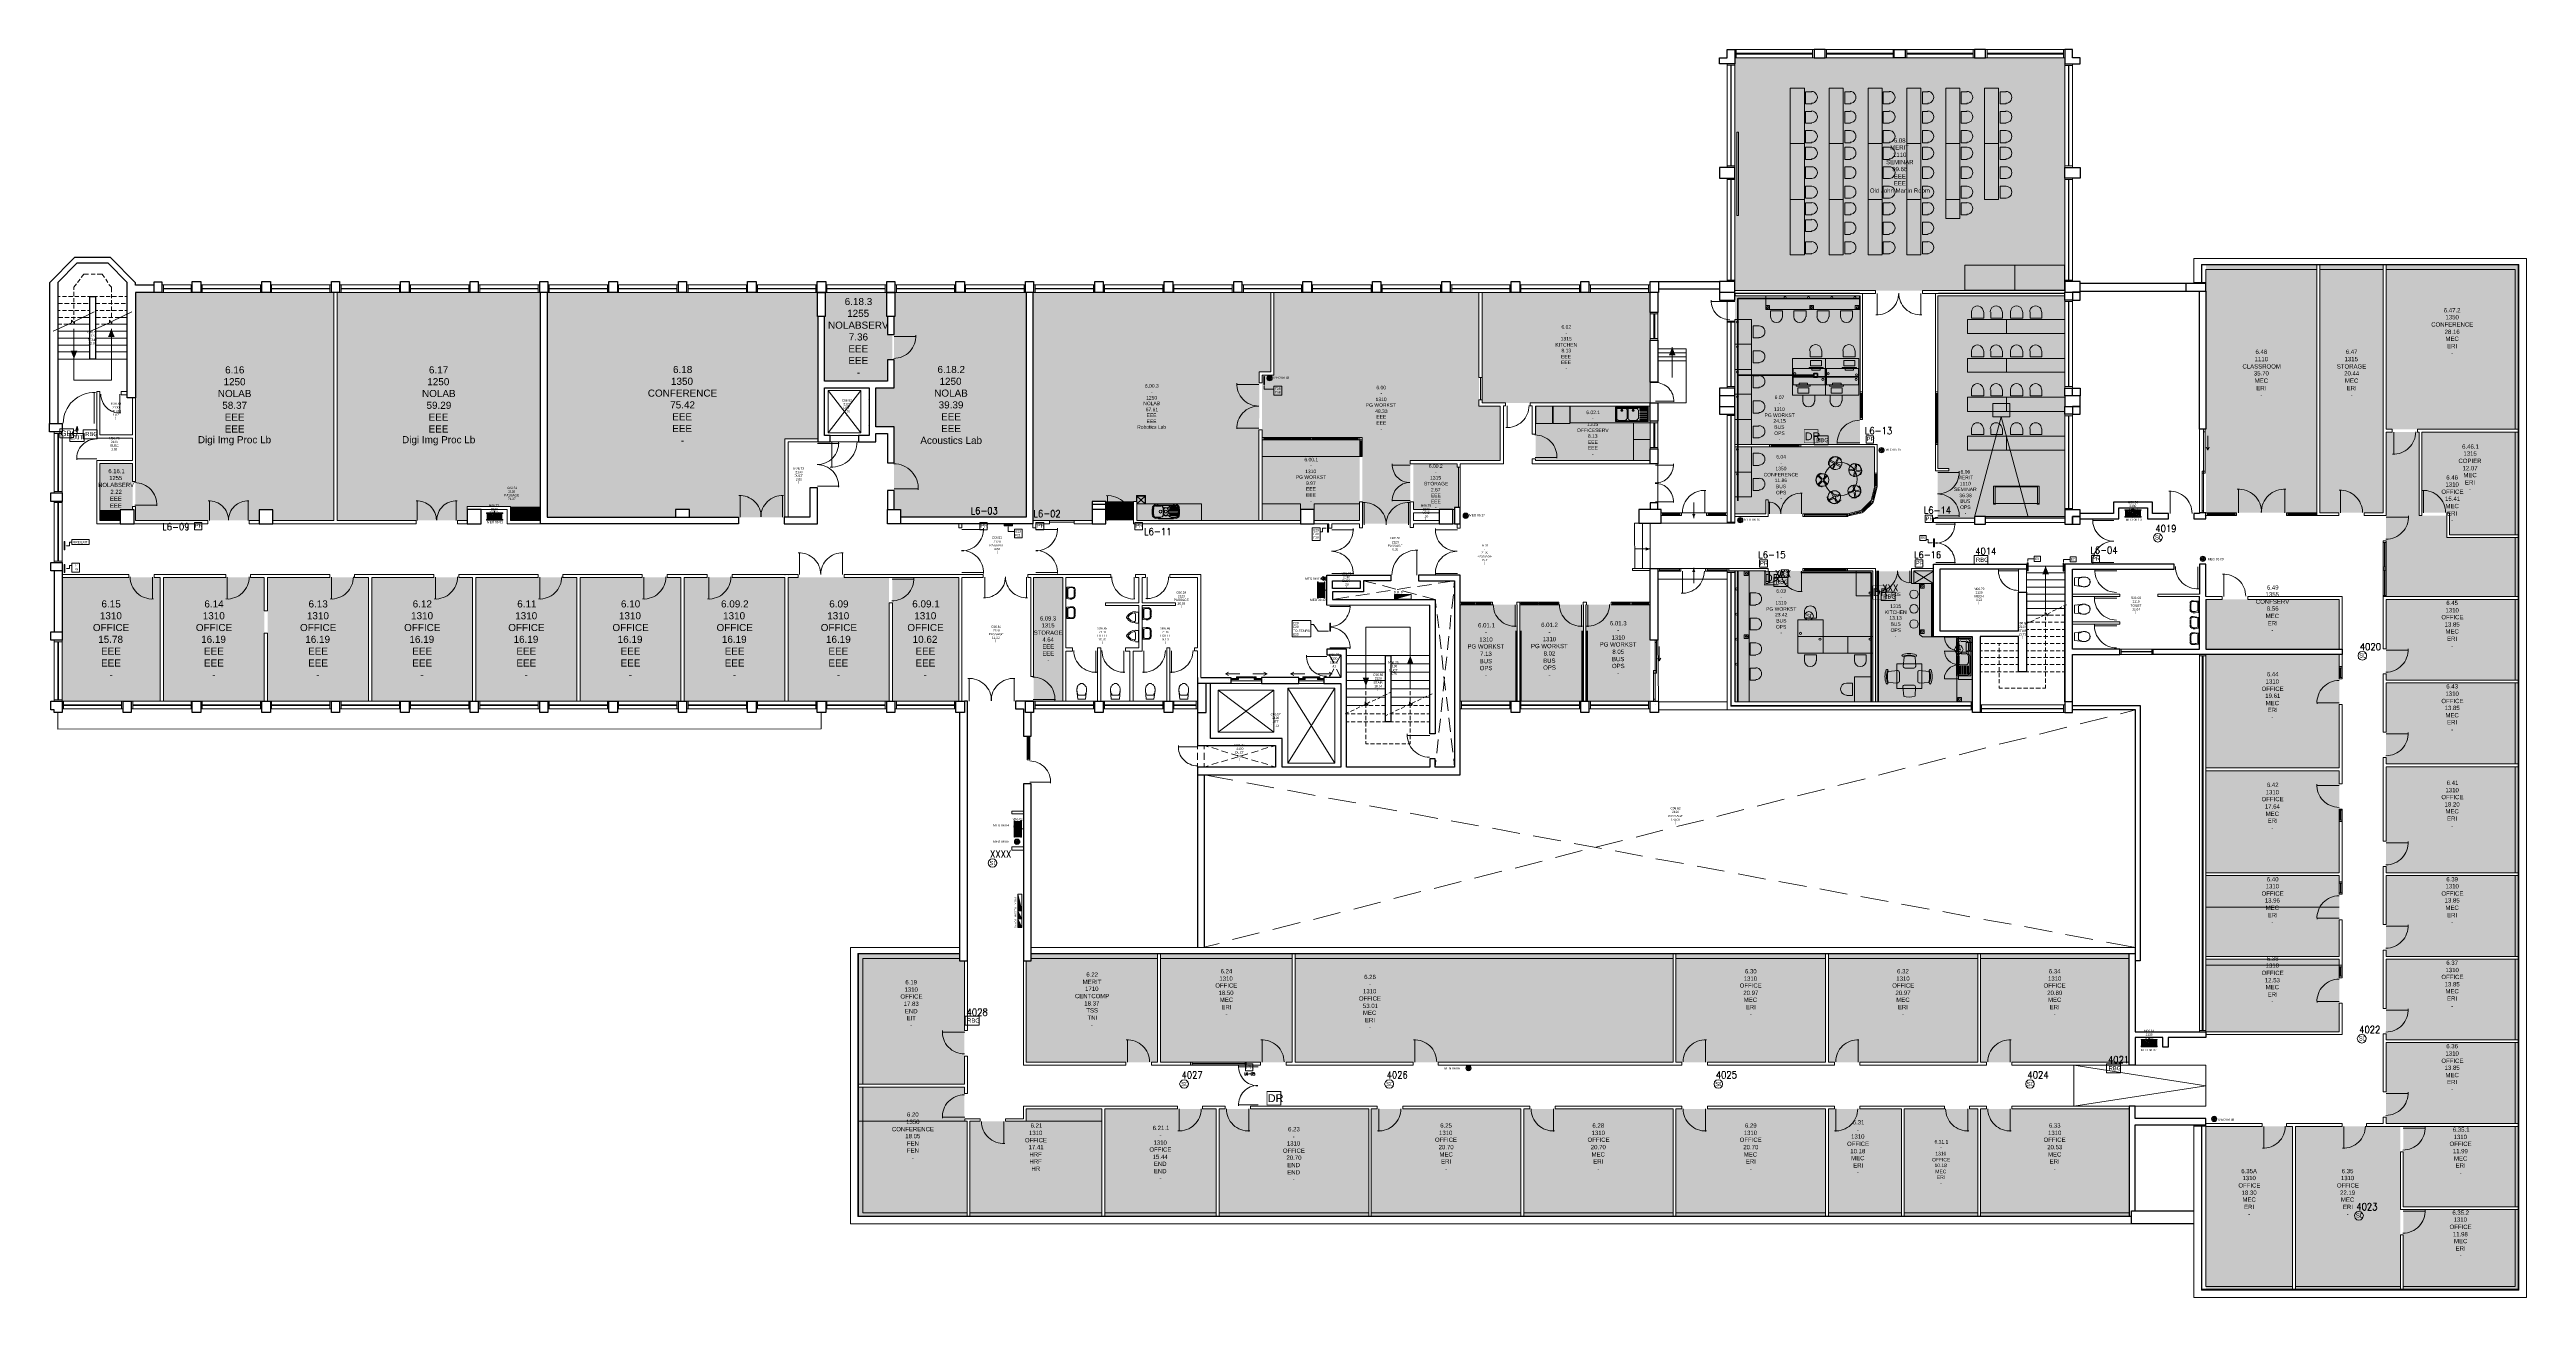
# Model space of a CAD drawing. Header units: millimetres. Extents: x 0 to 89.8, y 0 to 45.2.
import ezdxf

# ---------------------------------------------------------------- set-up
doc = ezdxf.new("R2010")
doc.units = ezdxf.units.MM
for name, color, linetype, true_color in [('PDF_014406$_PS_FIRE', 7, 'Continuous', 0x37dd00), ('PDF_014406$_ps_FIRE_ACCESS', 7, 'Continuous', 0x37dd00), ('PDF_014406$_ps_FIRE_ALARM', 7, 'Continuous', 0x37dd00), ('PDF_014406$HL-TMP', 7, 'Continuous', 0x800000)]:
    doc.layers.add(name, color=color, linetype=linetype, true_color=true_color)
for name, color, linetype in [('PDF_014406$_ps_TEXTBOLD$FIRE', 2, 'Continuous'), ('PDF_014406$BL', 7, 'Continuous'), ('PDF_014406$BL-SAN', 7, 'Continuous'), ('PDF_014406$DR', 7, 'Continuous'), ('PDF_014406$EQ', 7, 'Continuous'), ('PDF_014406$FI', 7, 'Continuous'), ('PDF_014406$FI-DSG', 7, 'Continuous'), ('PDF_014406$FT-FIXFIT', 7, 'Continuous'), ('PDF_014406$PL-SERVICES-ELECTRICAL', 7, 'Continuous'), ('PDF_014406$PL-STAIR', 7, 'Continuous'), ('PDF_014406$REG-EGRESS', 7, 'Continuous'), ('PDF_014406$WA', 7, 'Continuous'), ('PDF_014406$WA-COL', 7, 'Continuous'), ('PDF_014406$WA-EXT', 7, 'Continuous'), ('PDF_014406$WA-PART', 7, 'Continuous'), ('PDF_014406$WN', 7, 'Continuous'), ('PDF_Text', 7, 'Continuous')]:
    doc.layers.add(name, color=color, linetype=linetype)
doc.styles.add('PDF ArialMT', font='arial.ttf')

msp = doc.modelspace()

# ---------------------------------------------------------------- hatches: boundary and pattern name
at = {"layer": 'PDF_014406$WA', "transparency": 33554559}
for points in [[(26.666, 26.233), (26.652, 26.218), (26.637, 26.204), (26.652, 26.189), (26.666, 26.174), (26.681, 26.189), (26.696, 26.204), (26.681, 26.218)], [(26.784, 26.233), (26.77, 26.218), (26.755, 26.204), (26.77, 26.189), (26.784, 26.174), (26.799, 26.189), (26.814, 26.204), (26.799, 26.218)], [(75.634, 8.455), (75.619, 8.44), (75.604, 8.425), (75.619, 8.411), (75.634, 8.396), (75.649, 8.411), (75.663, 8.425), (75.649, 8.44)]]:
    msp.add_hatch(color=256, dxfattribs=at).paths.add_polyline_path(points)
at = {"layer": 'PDF_014406$WA-EXT', "transparency": 33554559}
for points in [[(29.72, 32.592), (29.706, 32.577), (29.691, 32.562), (29.706, 32.548), (29.72, 32.533), (29.735, 32.548), (29.75, 32.562), (29.735, 32.577)], [(29.72, 32.592), (29.706, 32.577), (29.691, 32.562), (29.706, 32.548), (29.72, 32.533), (29.735, 32.548), (29.75, 32.562), (29.735, 32.577)], [(29.72, 31.648), (29.706, 31.633), (29.691, 31.618), (29.706, 31.603), (29.72, 31.589), (29.735, 31.603), (29.75, 31.618), (29.735, 31.633)], [(29.72, 31.648), (29.706, 31.633), (29.691, 31.618), (29.706, 31.603), (29.72, 31.589), (29.735, 31.603), (29.75, 31.618), (29.735, 31.633)]]:
    msp.add_hatch(color=256, dxfattribs=at).paths.add_polyline_path(points)

# ---------------------------------------------------------------- linework, layer by layer
at = {"layer": 'PDF_014406$_PS_FIRE', "lineweight": 0}
msp.add_lwpolyline([(69.231, 23.341), (69.319, 23.356), (69.364, 23.415), (69.393, 23.489), (69.364, 23.563), (69.319, 23.622), (69.231, 23.651), (69.157, 23.622), (69.113, 23.563), (69.083, 23.489), (69.113, 23.415), (69.157, 23.356)], close=True, dxfattribs=at)
at = {"layer": 'PDF_014406$_ps_FIRE_ACCESS', "lineweight": 0}
for points in [[(63.632, 30.976, 0.0148, 0.0148, 0), (64.133, 30.976, 0.0148, 0.0148, 0), (64.133, 31.456, 0.0295, 0.0295, 0), (63.632, 31.456, 0.0148, 0.0148, 0)], [(62.186, 25.835, 0.0295, 0.0295, 0), (62.688, 25.835, 0.0148, 0.0148, 0), (62.688, 26.322, 0.0295, 0.0295, 0), (62.186, 26.322, 0.0148, 0.0148, 0)], [(66.088, 25.311, 0.0148, 0.0148, 0), (66.59, 25.311, 0.0295, 0.0295, 0), (66.59, 25.798, 0.0148, 0.0148, 0), (66.088, 25.798, 0.0295, 0.0295, 0)]]:
    msp.add_lwpolyline(points, format="xyseb", close=True, dxfattribs=at)
for points in [[(76.46, 27.384), (76.534, 27.399), (76.593, 27.458), (76.622, 27.546), (76.593, 27.62), (76.534, 27.679), (76.46, 27.694), (76.386, 27.679), (76.327, 27.62), (76.298, 27.546), (76.327, 27.458), (76.386, 27.399)], [(63.064, 26.381), (63.064, 26.115), (62.798, 26.115), (62.798, 26.381)], [(63.801, 24.551), (63.875, 24.566), (63.934, 24.625), (63.964, 24.699), (63.934, 24.787), (63.875, 24.846), (63.801, 24.861), (63.728, 24.846), (63.669, 24.787), (63.639, 24.699), (63.669, 24.625), (63.728, 24.566)], [(83.881, 23.105), (83.955, 23.12), (84.014, 23.179), (84.029, 23.268), (84.014, 23.341), (83.955, 23.4), (83.881, 23.415), (83.793, 23.4), (83.734, 23.341), (83.719, 23.268), (83.734, 23.179), (83.793, 23.12)], [(34.191, 15.596), (34.265, 15.61), (34.324, 15.669), (34.353, 15.743), (34.324, 15.832), (34.265, 15.891), (34.191, 15.906), (34.117, 15.891), (34.058, 15.832), (34.029, 15.743), (34.058, 15.669), (34.117, 15.61)], [(83.852, 9.222), (83.926, 9.237), (83.985, 9.296), (84.014, 9.384), (83.985, 9.458), (83.926, 9.517), (83.852, 9.532), (83.778, 9.517), (83.719, 9.458), (83.689, 9.384), (83.719, 9.296), (83.778, 9.237)], [(41.14, 7.584), (41.214, 7.599), (41.273, 7.658), (41.302, 7.747), (41.273, 7.82), (41.214, 7.879), (41.14, 7.894), (41.066, 7.879), (41.007, 7.82), (40.977, 7.747), (41.007, 7.658), (41.066, 7.599)], [(48.576, 7.584), (48.664, 7.599), (48.723, 7.658), (48.738, 7.747), (48.723, 7.82), (48.664, 7.879), (48.576, 7.894), (48.502, 7.879), (48.443, 7.82), (48.413, 7.747), (48.443, 7.658), (48.502, 7.599)], [(60.511, 7.584), (60.6, 7.599), (60.659, 7.658), (60.674, 7.747), (60.659, 7.82), (60.6, 7.879), (60.511, 7.894), (60.438, 7.879), (60.379, 7.82), (60.364, 7.747), (60.379, 7.658), (60.438, 7.599)], [(71.813, 7.584), (71.901, 7.599), (71.96, 7.658), (71.975, 7.747), (71.96, 7.82), (71.901, 7.879), (71.813, 7.894), (71.739, 7.879), (71.68, 7.82), (71.665, 7.747), (71.68, 7.658), (71.739, 7.599)], [(83.748, 2.804), (83.822, 2.819), (83.881, 2.878), (83.911, 2.967), (83.881, 3.04), (83.822, 3.099), (83.748, 3.114), (83.675, 3.099), (83.616, 3.04), (83.586, 2.967), (83.616, 2.878), (83.675, 2.819)]]:
    msp.add_lwpolyline(points, close=True, dxfattribs=at)
at = {"layer": 'PDF_014406$_ps_FIRE_ACCESS', "lineweight": 0, "const_width": 0.0295}
msp.add_lwpolyline([(44.15, 6.98), (44.651, 6.98), (44.651, 7.466), (44.15, 7.466)], close=True, dxfattribs=at)
at = {"layer": 'PDF_014406$_ps_FIRE_ALARM', "lineweight": 0}
for points in [[(0.862, 31.161), (0.862, 31.485), (0.361, 31.485), (0.361, 31.161)], [(1.718, 31.131), (1.718, 31.456), (1.216, 31.456), (1.216, 31.131)], [(64.495, 30.91), (64.495, 31.235), (63.993, 31.235), (63.993, 30.91)], [(66.147, 30.969), (66.147, 31.235), (65.882, 31.235), (65.882, 30.969)], [(5.51, 27.826), (5.51, 28.092), (5.244, 28.092), (5.244, 27.826)], [(33.999, 27.826), (33.999, 28.092), (33.733, 28.092), (33.733, 27.826)], [(36.05, 27.826), (36.05, 28.092), (35.769, 28.092), (35.769, 27.826)], [(39.635, 27.826), (39.635, 28.092), (39.355, 28.092), (39.355, 27.826)], [(68.287, 28.092), (68.287, 28.358), (68.021, 28.358), (68.021, 28.092)], [(62.297, 26.469), (62.297, 26.735), (62.016, 26.735), (62.016, 26.469)], [(63.034, 25.776), (63.034, 26.1), (62.533, 26.1), (62.533, 25.776)], [(67.933, 26.469), (67.933, 26.735), (67.652, 26.735), (67.652, 26.469)], [(70.293, 26.572), (70.293, 26.897), (69.791, 26.897), (69.791, 26.572)], [(74.336, 26.646), (74.336, 26.897), (74.055, 26.897), (74.055, 26.646)], [(66.929, 25.259), (66.929, 25.569), (66.428, 25.569), (66.428, 25.259)], [(33.704, 9.871), (33.704, 10.196), (33.202, 10.196), (33.202, 9.871)], [(43.633, 8.219), (43.633, 8.47), (43.368, 8.47), (43.368, 8.219)], [(75.103, 8.145), (75.103, 8.47), (74.601, 8.47), (74.601, 8.145)]]:
    msp.add_lwpolyline(points, close=True, dxfattribs=at)
at = {"layer": 'PDF_014406$_ps_TEXTBOLD$FIRE', "lineweight": 20}
for points in [[(65.867, 31.544), (65.867, 31.294), (65.985, 31.294)], [(66.147, 31.515), (66.147, 31.53), (66.118, 31.544), (66.088, 31.544), (66.059, 31.53), (66.044, 31.5), (66.029, 31.441), (66.029, 31.382), (66.044, 31.323), (66.059, 31.308), (66.088, 31.294), (66.103, 31.294), (66.133, 31.308), (66.147, 31.323), (66.162, 31.367), (66.162, 31.382), (66.147, 31.412), (66.133, 31.441), (66.103, 31.456), (66.088, 31.456), (66.059, 31.441), (66.044, 31.412), (66.029, 31.382)], [(66.501, 31.5), (66.516, 31.515), (66.546, 31.544), (66.546, 31.294)], [(66.678, 31.544), (66.782, 31.544), (66.723, 31.456), (66.752, 31.456), (66.767, 31.441), (66.782, 31.426), (66.796, 31.382), (66.796, 31.367), (66.782, 31.323), (66.767, 31.308), (66.737, 31.294), (66.708, 31.294), (66.678, 31.308), (66.664, 31.323), (66.664, 31.338)], [(66.221, 31.397), (66.398, 31.397)], [(4.123, 28.063), (4.123, 27.812), (4.226, 27.812)], [(4.403, 28.018), (4.388, 28.048), (4.359, 28.063), (4.344, 28.063), (4.315, 28.048), (4.285, 28.018), (4.285, 27.959), (4.285, 27.886), (4.285, 27.841), (4.315, 27.826), (4.344, 27.812), (4.374, 27.826), (4.403, 27.841), (4.403, 27.886), (4.403, 27.93), (4.374, 27.959), (4.344, 27.959), (4.315, 27.959), (4.285, 27.93), (4.285, 27.886)], [(4.477, 27.915), (4.639, 27.915)], [(5.023, 27.974), (5.023, 27.945), (4.993, 27.915), (4.978, 27.9), (4.964, 27.9), (4.934, 27.915), (4.919, 27.945), (4.905, 27.974), (4.905, 27.989), (4.919, 28.018), (4.934, 28.048), (4.964, 28.063), (4.978, 28.063), (4.993, 28.048), (5.023, 28.018), (5.023, 27.974), (5.023, 27.915), (5.023, 27.856), (4.993, 27.826), (4.978, 27.812), (4.949, 27.812), (4.919, 27.826), (4.919, 27.841)], [(33.438, 28.638), (33.438, 28.387), (33.556, 28.387)], [(33.719, 28.608), (33.704, 28.638), (33.674, 28.638), (33.66, 28.638), (33.63, 28.638), (33.615, 28.594), (33.601, 28.535), (33.601, 28.476), (33.615, 28.431), (33.63, 28.402), (33.66, 28.387), (33.674, 28.387), (33.689, 28.402), (33.719, 28.431), (33.719, 28.461), (33.719, 28.476), (33.719, 28.52), (33.689, 28.535), (33.674, 28.549), (33.66, 28.549), (33.63, 28.535), (33.615, 28.52), (33.601, 28.476)], [(33.792, 28.505), (33.969, 28.505)], [(34.25, 28.638), (34.353, 28.638), (34.294, 28.549), (34.324, 28.549), (34.338, 28.535), (34.353, 28.52), (34.353, 28.49), (34.353, 28.461), (34.353, 28.431), (34.324, 28.402), (34.294, 28.387), (34.265, 28.387), (34.25, 28.402), (34.235, 28.417), (34.22, 28.446)], [(35.71, 28.535), (35.71, 28.284), (35.828, 28.284)], [(35.991, 28.505), (35.991, 28.52), (35.961, 28.535), (35.932, 28.535), (35.902, 28.52), (35.887, 28.49), (35.887, 28.431), (35.887, 28.372), (35.887, 28.328), (35.902, 28.299), (35.932, 28.284), (35.946, 28.284), (35.976, 28.299), (35.991, 28.328), (36.006, 28.358), (36.006, 28.372), (35.991, 28.402), (35.976, 28.431), (35.946, 28.446), (35.932, 28.446), (35.902, 28.431), (35.887, 28.402), (35.887, 28.372)], [(36.079, 28.402), (36.242, 28.402)], [(36.507, 28.476), (36.507, 28.49), (36.522, 28.52), (36.537, 28.52), (36.551, 28.535), (36.596, 28.535), (36.61, 28.52), (36.625, 28.52), (36.625, 28.49), (36.625, 28.461), (36.625, 28.446), (36.596, 28.402), (36.507, 28.284), (36.64, 28.284)], [(39.723, 27.886), (39.723, 27.635), (39.841, 27.635)], [(40.004, 27.856), (39.989, 27.871), (39.974, 27.886), (39.945, 27.886), (39.915, 27.871), (39.9, 27.841), (39.886, 27.782), (39.886, 27.723), (39.9, 27.679), (39.915, 27.649), (39.945, 27.635), (39.959, 27.635), (39.989, 27.649), (40.004, 27.679), (40.019, 27.708), (40.019, 27.723), (40.004, 27.753), (39.989, 27.782), (39.959, 27.797), (39.945, 27.797), (39.915, 27.782), (39.9, 27.753), (39.886, 27.723)], [(40.358, 27.841), (40.373, 27.856), (40.402, 27.886), (40.402, 27.635)], [(40.55, 27.841), (40.564, 27.856), (40.594, 27.886), (40.594, 27.635)], [(68.006, 28.667), (68.006, 28.417), (68.124, 28.417)], [(68.287, 28.623), (68.272, 28.653), (68.242, 28.667), (68.228, 28.667), (68.198, 28.653), (68.183, 28.608), (68.169, 28.549), (68.169, 28.49), (68.183, 28.446), (68.198, 28.417), (68.228, 28.417), (68.242, 28.417), (68.272, 28.417), (68.287, 28.446), (68.301, 28.476), (68.301, 28.49), (68.287, 28.535), (68.272, 28.549), (68.242, 28.564), (68.228, 28.564), (68.198, 28.549), (68.183, 28.535), (68.169, 28.49)], [(68.36, 28.52), (68.537, 28.52)], [(68.626, 28.608), (68.655, 28.623), (68.685, 28.667), (68.685, 28.417)], [(68.891, 28.417), (68.891, 28.667), (68.788, 28.49), (68.936, 28.49)], [(76.49, 27.753), (76.49, 28.004), (76.401, 27.826), (76.534, 27.826)], [(76.814, 27.945), (76.829, 27.959), (76.858, 28.004), (76.858, 27.753)], [(77.095, 27.915), (77.08, 27.871), (77.065, 27.856), (77.036, 27.841), (77.021, 27.841), (77.006, 27.856), (76.977, 27.871), (76.977, 27.915), (76.977, 27.93), (76.977, 27.959), (77.006, 27.989), (77.021, 28.004), (77.036, 28.004), (77.065, 27.989), (77.08, 27.959), (77.095, 27.915), (77.095, 27.856), (77.08, 27.797), (77.065, 27.753), (77.036, 27.753), (77.021, 27.753), (76.991, 27.753), (76.977, 27.782)], [(40.078, 27.753), (40.255, 27.753)], [(62.002, 27.045), (62.002, 26.794), (62.12, 26.794)], [(62.282, 27.015), (62.282, 27.03), (62.252, 27.045), (62.223, 27.045), (62.193, 27.03), (62.179, 27), (62.164, 26.941), (62.164, 26.882), (62.179, 26.838), (62.193, 26.808), (62.223, 26.794), (62.238, 26.794), (62.267, 26.808), (62.282, 26.838), (62.297, 26.868), (62.297, 26.882), (62.282, 26.912), (62.267, 26.941), (62.238, 26.956), (62.223, 26.956), (62.193, 26.941), (62.179, 26.912), (62.164, 26.882)], [(62.636, 27), (62.651, 27.015), (62.68, 27.045), (62.68, 26.794)], [(62.916, 27.045), (62.813, 27.045), (62.798, 26.941), (62.813, 26.956), (62.842, 26.971), (62.872, 26.971), (62.901, 26.956), (62.916, 26.927), (62.931, 26.897), (62.931, 26.868), (62.916, 26.838), (62.901, 26.808), (62.872, 26.794), (62.842, 26.794), (62.813, 26.808), (62.798, 26.823), (62.798, 26.838)], [(67.652, 27.045), (67.652, 26.794), (67.77, 26.794)], [(67.933, 27.015), (67.918, 27.03), (67.888, 27.045), (67.873, 27.045), (67.844, 27.03), (67.829, 27), (67.814, 26.941), (67.814, 26.882), (67.829, 26.838), (67.844, 26.808), (67.873, 26.794), (67.903, 26.808), (67.933, 26.838), (67.933, 26.868), (67.933, 26.882), (67.933, 26.912), (67.903, 26.941), (67.873, 26.956), (67.844, 26.941), (67.829, 26.912), (67.814, 26.882)], [(68.272, 27), (68.287, 27.015), (68.316, 27.045), (68.316, 26.794)], [(68.567, 27.015), (68.552, 27.03), (68.523, 27.045), (68.508, 27.045), (68.478, 27.03), (68.449, 27), (68.449, 26.941), (68.449, 26.882), (68.449, 26.838), (68.478, 26.808), (68.508, 26.794), (68.537, 26.808), (68.567, 26.838), (68.567, 26.868), (68.567, 26.882), (68.567, 26.912), (68.537, 26.941), (68.508, 26.956), (68.478, 26.941), (68.449, 26.912), (68.449, 26.882)], [(69.954, 26.927), (69.954, 27.177), (69.865, 27), (69.998, 27)], [(70.278, 27.133), (70.293, 27.133), (70.323, 27.177), (70.323, 26.927)], [(70.529, 26.927), (70.529, 27.177), (70.441, 27), (70.573, 27)], [(74.055, 27.207), (74.055, 26.956), (74.159, 26.956)], [(74.321, 27.177), (74.321, 27.207), (74.291, 27.207), (74.262, 27.207), (74.247, 27.207), (74.218, 27.163), (74.218, 27.104), (74.218, 27.045), (74.218, 27), (74.247, 26.971), (74.262, 26.956), (74.277, 26.956), (74.306, 26.971), (74.321, 27), (74.336, 27.03), (74.336, 27.045), (74.321, 27.074), (74.306, 27.104), (74.277, 27.118), (74.262, 27.118), (74.247, 27.104), (74.218, 27.074), (74.218, 27.045)], [(74.409, 27.074), (74.572, 27.074)], [(74.926, 26.956), (74.926, 27.207), (74.837, 27.045), (74.985, 27.045)], [(62.356, 26.912), (62.533, 26.912)], [(62.606, 26.366), (62.739, 26.115)], [(62.739, 26.366), (62.606, 26.115)], [(62.798, 26.366), (62.931, 26.115)], [(62.931, 26.366), (62.798, 26.115)], [(62.99, 26.366), (63.123, 26.115)], [(63.123, 26.366), (62.99, 26.115)], [(68.006, 26.912), (68.183, 26.912)], [(66.501, 25.849), (66.634, 25.599)], [(66.634, 25.849), (66.501, 25.599)], [(66.693, 25.849), (66.826, 25.599)], [(66.826, 25.849), (66.693, 25.599)], [(66.885, 25.849), (67.018, 25.599)], [(67.018, 25.849), (66.885, 25.599)], [(83.911, 23.459), (83.911, 23.71), (83.807, 23.548), (83.955, 23.548)], [(84.206, 23.651), (84.206, 23.666), (84.221, 23.695), (84.221, 23.71), (84.235, 23.71), (84.28, 23.71), (84.294, 23.71), (84.309, 23.695), (84.324, 23.666), (84.324, 23.651), (84.309, 23.622), (84.294, 23.577), (84.191, 23.459), (84.324, 23.459)], [(34.132, 16.201), (34.265, 15.95)], [(34.265, 16.201), (34.132, 15.95)], [(34.324, 16.201), (34.456, 15.95)], [(34.456, 16.201), (34.324, 15.95)], [(34.515, 16.201), (34.648, 15.95)], [(34.648, 16.201), (34.515, 15.95)], [(34.707, 16.201), (34.84, 15.95)], [(34.84, 16.201), (34.707, 15.95)], [(33.379, 10.211), (33.379, 10.461), (33.276, 10.299), (33.424, 10.299)], [(33.674, 10.402), (33.674, 10.417), (33.689, 10.447), (33.689, 10.461), (33.704, 10.461), (33.748, 10.461), (33.763, 10.461), (33.778, 10.447), (33.792, 10.417), (33.792, 10.388), (33.778, 10.373), (33.763, 10.329), (33.66, 10.211), (33.792, 10.211)], [(83.881, 9.576), (83.881, 9.842), (83.793, 9.665), (83.926, 9.665)], [(84.176, 9.768), (84.176, 9.783), (84.191, 9.812), (84.206, 9.827), (84.221, 9.842), (84.265, 9.842), (84.28, 9.827), (84.294, 9.812), (84.294, 9.783), (84.294, 9.768), (84.294, 9.738), (84.265, 9.709), (84.176, 9.576), (84.309, 9.576)], [(84.368, 9.768), (84.368, 9.783), (84.383, 9.812), (84.398, 9.827), (84.412, 9.842), (84.457, 9.842), (84.471, 9.827), (84.486, 9.812), (84.486, 9.783), (84.486, 9.768), (84.486, 9.738), (84.457, 9.709), (84.368, 9.576), (84.501, 9.576)], [(41.169, 7.939), (41.169, 8.189), (41.081, 8.027), (41.214, 8.027)], [(41.464, 8.13), (41.464, 8.145), (41.479, 8.175), (41.494, 8.189), (41.509, 8.189), (41.538, 8.189), (41.568, 8.189), (41.568, 8.175), (41.582, 8.145), (41.582, 8.13), (41.568, 8.101), (41.553, 8.057), (41.464, 7.939), (41.597, 7.939)], [(41.686, 7.939), (41.789, 8.189), (41.656, 8.189)], [(43.338, 8.16), (43.338, 8.057), (43.382, 8.057)], [(43.441, 8.145), (43.427, 8.16), (43.412, 8.145), (43.412, 8.13), (43.397, 8.116), (43.397, 8.086), (43.412, 8.071), (43.412, 8.057), (43.427, 8.057), (43.441, 8.057), (43.441, 8.071), (43.456, 8.086), (43.441, 8.101), (43.441, 8.116), (43.427, 8.116), (43.412, 8.116), (43.412, 8.101), (43.397, 8.086)], [(43.471, 8.101), (43.545, 8.101)], [(43.692, 8.16), (43.663, 8.16), (43.648, 8.116), (43.663, 8.116), (43.677, 8.116), (43.692, 8.116), (43.707, 8.101), (43.707, 8.086), (43.707, 8.071), (43.692, 8.057), (43.677, 8.057), (43.663, 8.057), (43.648, 8.057), (43.648, 8.071)], [(48.605, 7.939), (48.605, 8.189), (48.517, 8.027), (48.664, 8.027)], [(48.915, 8.13), (48.915, 8.145), (48.915, 8.175), (48.93, 8.189), (48.944, 8.189), (48.989, 8.189), (49.004, 8.189), (49.018, 8.175), (49.018, 8.145), (49.018, 8.13), (49.018, 8.101), (48.989, 8.057), (48.9, 7.939), (49.033, 7.939)], [(49.21, 8.16), (49.21, 8.189), (49.181, 8.189), (49.151, 8.189), (49.122, 8.189), (49.107, 8.145), (49.107, 8.086), (49.107, 8.027), (49.107, 7.983), (49.122, 7.953), (49.151, 7.939), (49.166, 7.939), (49.195, 7.953), (49.21, 7.983), (49.225, 8.012), (49.225, 8.027), (49.21, 8.057), (49.195, 8.086), (49.166, 8.101), (49.151, 8.101), (49.122, 8.086), (49.107, 8.057), (49.107, 8.027)], [(60.556, 7.939), (60.556, 8.189), (60.452, 8.027), (60.6, 8.027)], [(60.851, 8.13), (60.851, 8.145), (60.851, 8.175), (60.865, 8.189), (60.88, 8.189), (60.924, 8.189), (60.939, 8.189), (60.954, 8.175), (60.969, 8.145), (60.969, 8.13), (60.954, 8.101), (60.939, 8.057), (60.836, 7.939), (60.969, 7.939)], [(61.146, 8.189), (61.043, 8.189), (61.043, 8.086), (61.043, 8.101), (61.072, 8.116), (61.102, 8.116), (61.131, 8.101), (61.161, 8.071), (61.161, 8.042), (61.161, 8.012), (61.161, 7.983), (61.131, 7.953), (61.102, 7.939), (61.072, 7.939), (61.043, 7.953), (61.043, 7.968), (61.028, 7.998)], [(71.857, 7.939), (71.857, 8.189), (71.754, 8.027), (71.901, 8.027)], [(72.152, 8.13), (72.152, 8.145), (72.152, 8.175), (72.167, 8.189), (72.182, 8.189), (72.226, 8.189), (72.241, 8.189), (72.255, 8.175), (72.27, 8.145), (72.27, 8.13), (72.255, 8.101), (72.241, 8.057), (72.137, 7.939), (72.27, 7.939)], [(72.432, 7.939), (72.432, 8.189), (72.329, 8.027), (72.477, 8.027)], [(74.778, 8.499), (74.778, 8.75), (74.675, 8.573), (74.822, 8.573)], [(75.073, 8.691), (75.073, 8.706), (75.088, 8.72), (75.088, 8.735), (75.103, 8.75), (75.147, 8.75), (75.162, 8.735), (75.177, 8.72), (75.191, 8.706), (75.191, 8.676), (75.177, 8.647), (75.162, 8.617), (75.059, 8.499), (75.191, 8.499)], [(75.28, 8.706), (75.295, 8.706), (75.324, 8.75), (75.324, 8.499)], [(83.778, 3.158), (83.778, 3.424), (83.689, 3.247), (83.822, 3.247)], [(84.073, 3.35), (84.073, 3.365), (84.088, 3.394), (84.103, 3.409), (84.117, 3.424), (84.147, 3.424), (84.176, 3.409), (84.176, 3.394), (84.191, 3.365), (84.191, 3.35), (84.176, 3.321), (84.162, 3.291), (84.073, 3.158), (84.206, 3.158)], [(84.28, 3.424), (84.383, 3.424), (84.324, 3.321), (84.353, 3.321), (84.368, 3.306), (84.383, 3.291), (84.398, 3.262), (84.398, 3.232), (84.383, 3.203), (84.368, 3.173), (84.339, 3.158), (84.309, 3.158), (84.28, 3.173), (84.265, 3.188), (84.265, 3.217)]]:
    msp.add_lwpolyline(points, dxfattribs=at)
for points in [[(4.772, 28.063), (4.742, 28.048), (4.728, 28.018), (4.713, 27.959), (4.713, 27.915), (4.728, 27.856), (4.742, 27.826), (4.772, 27.812), (4.787, 27.812), (4.816, 27.826), (4.831, 27.856), (4.846, 27.915), (4.846, 27.959), (4.831, 28.018), (4.816, 28.048), (4.787, 28.063)], [(34.088, 28.638), (34.058, 28.638), (34.043, 28.594), (34.029, 28.535), (34.029, 28.505), (34.043, 28.446), (34.058, 28.402), (34.088, 28.387), (34.102, 28.387), (34.132, 28.402), (34.161, 28.446), (34.161, 28.505), (34.161, 28.535), (34.161, 28.594), (34.132, 28.638), (34.102, 28.638)], [(36.374, 28.535), (36.345, 28.52), (36.315, 28.49), (36.315, 28.431), (36.315, 28.402), (36.315, 28.328), (36.345, 28.299), (36.374, 28.284), (36.389, 28.284), (36.419, 28.299), (36.433, 28.328), (36.448, 28.402), (36.448, 28.431), (36.433, 28.49), (36.419, 28.52), (36.389, 28.535)], [(76.637, 28.004), (76.622, 27.989), (76.593, 27.945), (76.593, 27.886), (76.593, 27.856), (76.593, 27.797), (76.622, 27.753), (76.637, 27.753), (76.667, 27.753), (76.696, 27.753), (76.711, 27.797), (76.726, 27.856), (76.726, 27.886), (76.711, 27.945), (76.696, 27.989), (76.667, 28.004)], [(70.116, 27.177), (70.087, 27.163), (70.057, 27.133), (70.057, 27.059), (70.057, 27.03), (70.057, 26.971), (70.087, 26.941), (70.116, 26.927), (70.131, 26.927), (70.16, 26.941), (70.175, 26.971), (70.19, 27.03), (70.19, 27.059), (70.175, 27.133), (70.16, 27.163), (70.131, 27.177)], [(74.704, 27.207), (74.675, 27.207), (74.645, 27.163), (74.645, 27.104), (74.645, 27.074), (74.645, 27.015), (74.675, 26.971), (74.704, 26.956), (74.719, 26.956), (74.749, 26.971), (74.763, 27.015), (74.778, 27.074), (74.778, 27.104), (74.763, 27.163), (74.749, 27.207), (74.719, 27.207)], [(84.058, 23.71), (84.029, 23.71), (84.014, 23.666), (83.999, 23.607), (83.999, 23.577), (84.014, 23.518), (84.029, 23.474), (84.058, 23.459), (84.073, 23.459), (84.103, 23.474), (84.132, 23.518), (84.132, 23.577), (84.132, 23.607), (84.132, 23.666), (84.103, 23.71), (84.073, 23.71)], [(84.442, 23.71), (84.412, 23.71), (84.398, 23.666), (84.383, 23.607), (84.383, 23.577), (84.398, 23.518), (84.412, 23.474), (84.442, 23.459), (84.457, 23.459), (84.486, 23.474), (84.516, 23.518), (84.516, 23.577), (84.516, 23.607), (84.516, 23.666), (84.486, 23.71), (84.457, 23.71)], [(33.527, 10.461), (33.497, 10.461), (33.483, 10.417), (33.468, 10.358), (33.468, 10.329), (33.483, 10.27), (33.497, 10.225), (33.527, 10.211), (33.542, 10.211), (33.571, 10.225), (33.601, 10.27), (33.601, 10.329), (33.601, 10.358), (33.601, 10.417), (33.571, 10.461), (33.542, 10.461)], [(33.896, 10.461), (33.881, 10.461), (33.866, 10.432), (33.866, 10.402), (33.881, 10.388), (33.896, 10.373), (33.925, 10.358), (33.955, 10.343), (33.984, 10.329), (33.984, 10.299), (33.984, 10.27), (33.984, 10.24), (33.969, 10.225), (33.94, 10.211), (33.896, 10.211), (33.881, 10.225), (33.866, 10.24), (33.851, 10.27), (33.851, 10.299), (33.866, 10.329), (33.881, 10.343), (33.91, 10.358), (33.955, 10.373), (33.969, 10.388), (33.984, 10.402), (33.984, 10.432), (33.969, 10.461), (33.94, 10.461)], [(84.044, 9.842), (84.014, 9.827), (83.985, 9.783), (83.985, 9.724), (83.985, 9.694), (83.985, 9.635), (84.014, 9.591), (84.044, 9.576), (84.058, 9.576), (84.088, 9.591), (84.103, 9.635), (84.117, 9.694), (84.117, 9.724), (84.103, 9.783), (84.088, 9.827), (84.058, 9.842)], [(41.317, 8.189), (41.302, 8.189), (41.273, 8.145), (41.273, 8.086), (41.273, 8.057), (41.273, 7.998), (41.302, 7.953), (41.317, 7.939), (41.346, 7.939), (41.376, 7.953), (41.391, 7.998), (41.405, 8.057), (41.405, 8.086), (41.391, 8.145), (41.376, 8.189), (41.346, 8.189)], [(43.604, 8.16), (43.589, 8.145), (43.574, 8.13), (43.574, 8.116), (43.574, 8.101), (43.574, 8.071), (43.589, 8.057), (43.604, 8.057), (43.618, 8.057), (43.618, 8.071), (43.633, 8.101), (43.633, 8.116), (43.618, 8.13), (43.618, 8.145)], [(48.767, 8.189), (48.738, 8.189), (48.723, 8.145), (48.708, 8.086), (48.708, 8.057), (48.723, 7.998), (48.738, 7.953), (48.767, 7.939), (48.782, 7.939), (48.812, 7.953), (48.826, 7.998), (48.841, 8.057), (48.841, 8.086), (48.826, 8.145), (48.812, 8.189), (48.782, 8.189)], [(60.703, 8.189), (60.674, 8.189), (60.659, 8.145), (60.644, 8.086), (60.644, 8.057), (60.659, 7.998), (60.674, 7.953), (60.703, 7.939), (60.718, 7.939), (60.747, 7.953), (60.777, 7.998), (60.777, 8.057), (60.777, 8.086), (60.777, 8.145), (60.747, 8.189), (60.718, 8.189)], [(72.005, 8.189), (71.975, 8.189), (71.96, 8.145), (71.946, 8.086), (71.946, 8.057), (71.96, 7.998), (71.975, 7.953), (72.005, 7.939), (72.019, 7.939), (72.049, 7.953), (72.078, 7.998), (72.078, 8.057), (72.078, 8.086), (72.078, 8.145), (72.049, 8.189), (72.019, 8.189)], [(74.926, 8.75), (74.896, 8.735), (74.882, 8.706), (74.867, 8.632), (74.867, 8.602), (74.882, 8.543), (74.896, 8.514), (74.926, 8.499), (74.941, 8.499), (74.97, 8.514), (75, 8.543), (75, 8.602), (75, 8.632), (75, 8.706), (74.97, 8.735), (74.941, 8.75)], [(83.94, 3.424), (83.911, 3.409), (83.881, 3.365), (83.881, 3.306), (83.881, 3.276), (83.881, 3.217), (83.911, 3.173), (83.94, 3.158), (83.955, 3.158), (83.985, 3.173), (83.999, 3.217), (84.014, 3.276), (84.014, 3.306), (83.999, 3.365), (83.985, 3.409), (83.955, 3.424)]]:
    msp.add_lwpolyline(points, close=True, dxfattribs=at)
at = {"layer": 'PDF_014406$BL', "lineweight": 9}
for points in [[(63.993, 45.236), (61.116, 45.236)], [(61.116, 44.941), (63.993, 44.941)], [(66.9, 45.236), (64.392, 45.236)], [(64.392, 44.941), (66.9, 44.941)], [(69.806, 45.236), (67.298, 45.236)], [(67.298, 44.941), (69.806, 44.941)], [(73.082, 45.236), (70.205, 45.236)], [(70.205, 44.941), (73.082, 44.941)], [(60.836, 44.719), (60.836, 40.957)], [(61.116, 40.957), (61.116, 44.719)], [(73.082, 44.719), (73.082, 40.957)], [(73.362, 40.957), (73.362, 44.719)], [(60.836, 40.574), (60.836, 36.826)], [(61.116, 36.826), (61.116, 40.574)], [(73.082, 40.574), (73.082, 36.826)], [(73.362, 36.826), (73.362, 40.574)], [(77.758, 6.257), (77.758, 0.001), (89.827, 0.001), (89.827, 37.667), (77.758, 37.667), (77.758, 36.752)], [(78.201, 36.752), (78.201, 37.269), (82.229, 37.269)], [(82.332, 37.269), (84.634, 37.269)], [(84.737, 37.269), (89.414, 37.269), (89.414, 31.471)], [(5.17, 36.708), (4.064, 36.708)], [(4.064, 36.428), (5.17, 36.428)], [(7.693, 36.708), (5.48, 36.708)], [(5.48, 36.428), (7.693, 36.428)], [(10.216, 36.708), (8.003, 36.708)], [(8.003, 36.428), (10.216, 36.428)], [(12.724, 36.708), (10.511, 36.708)], [(10.511, 36.428), (12.724, 36.428)], [(15.247, 36.708), (13.034, 36.708)], [(13.034, 36.428), (15.247, 36.428)], [(17.77, 36.708), (15.542, 36.708)], [(15.542, 36.428), (17.77, 36.428)], [(20.278, 36.708), (18.065, 36.708)], [(18.065, 36.428), (20.278, 36.428)], [(22.801, 36.708), (20.588, 36.708)], [(20.588, 36.428), (22.801, 36.428)], [(25.309, 36.708), (23.096, 36.708)], [(23.096, 36.428), (25.309, 36.428)], [(27.832, 36.708), (25.619, 36.708)], [(25.619, 36.428), (27.832, 36.428)], [(30.355, 36.708), (28.142, 36.708)], [(28.142, 36.428), (30.355, 36.428)], [(32.863, 36.708), (30.65, 36.708)], [(30.65, 36.428), (32.863, 36.428)], [(35.386, 36.708), (33.173, 36.708)], [(33.173, 36.428), (35.386, 36.428)], [(37.909, 36.708), (35.681, 36.708)], [(35.681, 36.428), (37.909, 36.428)], [(40.417, 36.708), (38.204, 36.708)], [(38.204, 36.428), (40.417, 36.428)], [(42.94, 36.708), (40.727, 36.708)], [(40.727, 36.428), (42.94, 36.428)], [(45.448, 36.708), (43.235, 36.708)], [(43.235, 36.428), (45.448, 36.428)], [(47.971, 36.708), (45.758, 36.708)], [(45.758, 36.428), (47.971, 36.428)], [(50.494, 36.708), (48.281, 36.708)], [(48.281, 36.428), (50.494, 36.428)], [(53.002, 36.708), (50.789, 36.708)], [(50.789, 36.428), (53.002, 36.428)], [(55.525, 36.708), (53.312, 36.708)], [(53.312, 36.428), (55.525, 36.428)], [(58.048, 36.708), (55.82, 36.708)], [(55.82, 36.428), (58.048, 36.428)], [(60.836, 36.148), (60.836, 35.395), (60.836, 32.961)], [(73.082, 36.148), (73.082, 32.961)], [(73.362, 32.961), (73.362, 36.148)], [(58.048, 35.705), (58.048, 34.702)], [(58.328, 34.702), (58.328, 35.705)], [(61.116, 32.961), (61.116, 35.395)], [(58.328, 32.43), (59.346, 32.43), (59.346, 34.392)], [(58.048, 33.182), (58.048, 32.43)], [(65.66, 32.828), (65.66, 31.825)], [(65.749, 31.825), (65.749, 32.828)], [(68.39, 32.828), (68.39, 31.869)], [(68.478, 31.869), (68.478, 32.828)], [(58.048, 31.766), (58.048, 30.762)], [(58.328, 30.762), (58.328, 31.766)], [(60.836, 32.017), (60.836, 28.063), (58.446, 28.063)], [(61.116, 28.063), (61.116, 32.017)], [(68.39, 31.913), (68.39, 30.925)], [(68.478, 30.925), (68.478, 31.913)], [(73.082, 32.017), (73.082, 28.549)], [(73.362, 28.549), (73.362, 32.017)], [(77.965, 28.446), (77.965, 31.471)], [(0.154, 31.382), (0.154, 29.169)], [(0.449, 29.169), (0.449, 31.382)], [(28.304, 31.249), (29.337, 31.249)], [(28.304, 31.013), (29.337, 31.013)], [(47.513, 31.176), (45.743, 31.176), (43.972, 31.176)], [(43.972, 31.087), (45.743, 31.087), (47.513, 31.087), (47.513, 30.482)], [(47.602, 30.482), (47.602, 31.087)], [(63.506, 30.925), (62.37, 30.925)], [(62.37, 30.836), (63.506, 30.836)], [(89.414, 31.367), (89.414, 27.649)], [(58.328, 30.217), (58.328, 28.8)], [(66.177, 29.877), (66.177, 29.376), (66.059, 28.889), (65.705, 28.535), (65.218, 28.402), (63.58, 28.402)], [(66.28, 29.376), (66.28, 29.877)], [(0.154, 28.859), (0.154, 26.646)], [(0.449, 26.646), (0.449, 28.859)], [(65.764, 28.461), (66.133, 28.815)], [(66.147, 28.859), (66.265, 29.346)], [(60.836, 28.446), (60.084, 28.446), (59.184, 28.446), (58.446, 28.446)], [(58.446, 28.343), (59.184, 28.343)], [(60.084, 28.343), (60.836, 28.343)], [(63.58, 28.313), (65.218, 28.313)], [(65.233, 28.328), (65.734, 28.446)], [(79.308, 28.446), (78.201, 28.446)], [(78.201, 28.343), (79.308, 28.343)], [(82.229, 28.446), (81.122, 28.446)], [(81.122, 28.343), (82.229, 28.343)], [(84.634, 27.428), (84.634, 26.41), (84.634, 25.407)], [(84.737, 25.407), (84.737, 26.41), (84.737, 27.428)], [(89.414, 27.546), (89.414, 25.407)], [(58.048, 26.425), (57.398, 26.425), (57.398, 26.351), (58.048, 26.351)], [(60.895, 26.425), (60.054, 26.425), (59.154, 26.425), (58.328, 26.425)], [(58.328, 26.322), (59.154, 26.322)], [(60.054, 26.322), (60.895, 26.322)], [(60.836, 26.322), (60.836, 21.305)], [(66.118, 21.586), (61.116, 21.586), (61.116, 26.322)], [(65.203, 26.425), (63.58, 26.425)], [(63.58, 26.336), (65.203, 26.336)], [(68.316, 26.322), (67.608, 25.879), (68.316, 25.879), (67.608, 26.322)], [(71.4, 25.569), (71.4, 26.395)], [(71.695, 26.395), (71.695, 25.569)], [(46.525, 25.304), (47.115, 25.392)], [(47.366, 25.436), (47.867, 25.51)], [(47.646, 25.982), (48.089, 25.864)], [(48.118, 25.554), (48.62, 25.628)], [(48.34, 25.805), (48.826, 25.672)], [(48.871, 25.658), (49.358, 25.746)], [(49.063, 25.613), (49.564, 25.481)], [(49.608, 25.776), (50.11, 25.849)], [(49.8, 25.422), (50.243, 25.304), (50.287, 25.009)], [(50.361, 25.894), (50.951, 25.982), (50.921, 25.731)], [(50.907, 25.481), (50.848, 24.979)], [(51.748, 25.2), (51.158, 25.2)], [(52.323, 25.2), (51.703, 25.2)], [(54.02, 25.2), (53.312, 25.2)], [(54.728, 25.2), (53.976, 25.2)], [(56.631, 25.2), (57.384, 25.2)], [(57.325, 25.2), (58.033, 25.2)], [(58.328, 26.041), (60.836, 26.041)], [(89.414, 25.304), (89.414, 22.382)], [(50.376, 24.271), (50.317, 24.758)], [(50.818, 24.728), (50.774, 24.227)], [(51.158, 25.112), (51.748, 25.112)], [(51.703, 25.112), (52.323, 25.112)], [(53.312, 25.112), (54.02, 25.112)], [(53.976, 25.112), (54.728, 25.112)], [(57.384, 25.112), (56.631, 25.112)], [(58.033, 25.112), (57.325, 25.112)], [(0.154, 23.828), (0.154, 21.615)], [(2.662, 21.615), (0.449, 21.615), (0.449, 23.828)], [(50.464, 23.518), (50.405, 24.02)], [(50.744, 23.976), (50.7, 23.474)], [(58.328, 23.828), (58.343, 21.615)], [(76.283, 23.504), (75.073, 23.504)], [(46.407, 23.297), (46.569, 23.002)], [(46.569, 22.781), (46.407, 22.471)], [(46.82, 23.297), (46.672, 23.002)], [(46.672, 22.781), (46.82, 22.471)], [(50.538, 22.766), (50.494, 23.268)], [(50.582, 22.486), (50.538, 21.984)], [(50.626, 22.014), (50.567, 22.515)], [(50.671, 23.223), (50.612, 22.736)], [(75.073, 23.312), (76.283, 23.312)], [(77.965, 23.312), (77.965, 9.635)], [(78.201, 9.635), (78.201, 23.312)], [(83.04, 22.427), (83.04, 22.869)], [(83.144, 22.869), (83.144, 22.427)], [(5.17, 21.615), (2.957, 21.615)], [(7.693, 21.615), (5.48, 21.615)], [(10.216, 21.615), (8.003, 21.615)], [(12.724, 21.615), (10.511, 21.615)], [(15.247, 21.615), (13.034, 21.615)], [(17.77, 21.615), (15.542, 21.615)], [(20.278, 21.615), (18.065, 21.615)], [(22.801, 21.615), (20.588, 21.615)], [(25.309, 21.615), (23.096, 21.615)], [(27.832, 21.615), (25.619, 21.615)], [(30.355, 21.615), (28.142, 21.615)], [(32.863, 21.615), (30.65, 21.615)], [(37.909, 21.615), (35.681, 21.615)], [(40.417, 21.615), (38.204, 21.615)], [(41.627, 21.615), (40.727, 21.615)], [(42.836, 22.353), (43.943, 22.353)], [(42.836, 22.25), (43.943, 22.25)], [(45.3, 22.353), (46.215, 22.353)], [(45.3, 22.25), (46.215, 22.25)], [(50.508, 21.733), (50.464, 21.232)], [(50.715, 21.261), (50.656, 21.763)], [(53.002, 21.615), (51.158, 21.615)], [(55.525, 21.615), (53.312, 21.615)], [(58.048, 21.615), (55.82, 21.615)], [(60.836, 21.586), (58.343, 21.586)], [(66.221, 21.586), (69.732, 21.586)], [(89.414, 22.279), (89.414, 19.343)], [(27.979, 21.217), (27.979, 20.612), (0.287, 20.597), (0.287, 21.202)], [(0.449, 21.335), (2.662, 21.335)], [(2.957, 21.335), (5.17, 21.335)], [(5.48, 21.335), (7.693, 21.335)], [(8.003, 21.335), (10.216, 21.335)], [(10.511, 21.335), (12.724, 21.335)], [(13.034, 21.335), (15.247, 21.335)], [(15.542, 21.335), (17.77, 21.335)], [(18.065, 21.335), (20.278, 21.335)], [(20.588, 21.335), (22.801, 21.335)], [(23.096, 21.335), (25.309, 21.335)], [(25.619, 21.335), (27.832, 21.335)], [(28.142, 21.335), (30.355, 21.335)], [(30.65, 21.335), (32.863, 21.335)], [(35.681, 21.335), (37.909, 21.335)], [(38.204, 21.335), (40.417, 21.335)], [(40.727, 21.335), (41.627, 21.335)], [(50.435, 20.981), (50.376, 20.479)], [(50.803, 20.509), (50.744, 21.01)], [(51.158, 21.335), (53.002, 21.335)], [(53.312, 21.335), (55.525, 21.335)], [(55.82, 21.335), (58.048, 21.335)], [(58.343, 21.305), (60.836, 21.305), (69.732, 21.305)], [(73.082, 21.482), (70.013, 21.482)], [(70.013, 21.202), (73.082, 21.202)], [(72.167, 20.42), (73.155, 20.671)], [(73.642, 20.789), (74.616, 21.04)], [(75.103, 21.158), (75.649, 21.305)], [(35.445, 20.346), (35.445, 19.491)], [(35.548, 19.491), (35.548, 20.346)], [(41.627, 20.007), (41.627, 19.874)], [(41.863, 19.874), (41.863, 20.007), (42.01, 19.963)], [(42.143, 19.933), (42.379, 19.859)], [(42.497, 19.815), (42.733, 19.741)], [(43.825, 19.815), (43.589, 19.741)], [(44.179, 19.933), (43.943, 19.859)], [(44.459, 20.007), (44.312, 19.963)], [(50.361, 20.228), (50.302, 19.727)], [(50.892, 19.771), (50.833, 20.258)], [(69.246, 19.668), (70.219, 19.919)], [(70.706, 20.051), (71.68, 20.287)], [(41.627, 19.741), (41.627, 19.491)], [(41.627, 19.373), (41.627, 19.225)], [(41.863, 19.491), (41.863, 19.741)], [(42.01, 19.269), (41.863, 19.225), (41.863, 19.373)], [(42.91, 18.753), (41.863, 18.945)], [(42.379, 19.387), (42.143, 19.314)], [(42.733, 19.491), (42.497, 19.417)], [(42.866, 19.712), (43.102, 19.638)], [(43.102, 19.594), (42.866, 19.52)], [(43.456, 19.712), (43.22, 19.638)], [(43.22, 19.594), (43.456, 19.52)], [(43.589, 19.491), (43.825, 19.417)], [(43.943, 19.387), (44.179, 19.314)], [(44.312, 19.269), (44.459, 19.225)], [(50.272, 19.476), (50.243, 19.225)], [(50.951, 19.225), (50.921, 19.52)], [(66.324, 18.93), (67.298, 19.181)], [(67.785, 19.299), (68.759, 19.55)], [(89.414, 19.24), (89.414, 15.389)], [(44.4, 18.473), (43.412, 18.65)], [(45.89, 18.192), (44.887, 18.384)], [(47.366, 17.927), (46.377, 18.104)], [(61.928, 17.809), (62.901, 18.06)], [(63.388, 18.178), (64.362, 18.428)], [(64.849, 18.561), (65.837, 18.797)], [(48.856, 17.646), (47.867, 17.823)], [(50.346, 17.366), (49.343, 17.558)], [(51.821, 17.101), (50.833, 17.278)], [(59.007, 17.071), (59.98, 17.307)], [(60.467, 17.44), (61.441, 17.691)], [(83.04, 17.248), (83.04, 17.705)], [(83.144, 17.705), (83.144, 17.248)], [(53.312, 16.82), (52.323, 17.012)], [(54.802, 16.555), (53.798, 16.732)], [(54.61, 15.95), (55.584, 16.201)], [(56.277, 16.274), (55.289, 16.451)], [(56.071, 16.319), (57.044, 16.569)], [(57.767, 15.994), (56.779, 16.186)], [(57.531, 16.687), (58.505, 16.938)], [(51.674, 15.197), (52.662, 15.448)], [(53.149, 15.566), (54.123, 15.817)], [(59.257, 15.728), (58.254, 15.906)], [(60.733, 15.448), (59.744, 15.64)], [(62.223, 15.168), (61.234, 15.36)], [(89.414, 15.301), (89.414, 12.365)], [(48.753, 14.46), (49.726, 14.71)], [(50.213, 14.828), (51.187, 15.079)], [(63.713, 14.902), (62.71, 15.079)], [(65.188, 14.622), (64.2, 14.814)], [(66.678, 14.356), (65.69, 14.533)], [(83.04, 14.622), (83.04, 15.065)], [(83.144, 15.065), (83.144, 14.622)], [(44.356, 13.338), (45.345, 13.589)], [(45.831, 13.707), (46.805, 13.958)], [(47.292, 14.076), (48.266, 14.327)], [(68.169, 14.076), (67.165, 14.253)], [(69.644, 13.796), (68.655, 13.988)], [(71.134, 13.53), (70.146, 13.707)], [(32.996, 12.689), (29.042, 12.689), (29.042, 2.671), (75.501, 2.671), (29.042, 2.671)], [(35.592, 12.689), (75.649, 12.689), (74.601, 12.881)], [(41.863, 12.704), (42.409, 12.837)], [(42.895, 12.97), (43.869, 13.22)], [(72.624, 13.25), (71.621, 13.442)], [(74.1, 12.97), (73.111, 13.161)], [(29.484, 7.732), (29.484, 12.291), (32.996, 12.291)], [(35.592, 12.291), (40.181, 12.291)], [(40.284, 12.291), (45.064, 12.291)], [(45.168, 12.291), (58.874, 12.291)], [(58.977, 12.291), (64.406, 12.291)], [(64.51, 12.291), (69.924, 12.291)], [(70.028, 12.291), (75.413, 12.291)], [(75.634, 12.291), (75.649, 12.291)], [(83.04, 11.583), (83.04, 12.04)], [(83.144, 12.04), (83.144, 11.583)], [(89.414, 12.261), (89.414, 9.34)], [(89.414, 9.237), (89.414, 6.301)], [(43.397, 8.529), (41.376, 8.529)], [(41.376, 8.425), (43.397, 8.425)], [(33.276, 3.07), (29.484, 3.07), (29.484, 7.629)], [(81.344, 0.399), (78.201, 0.399), (78.201, 6.257)], [(89.414, 6.198), (89.414, 3.291)], [(38.16, 3.07), (33.365, 3.07)], [(42.305, 3.07), (38.263, 3.07)], [(47.838, 3.07), (42.409, 3.07)], [(53.356, 3.07), (47.926, 3.07)], [(58.874, 3.07), (53.459, 3.07)], [(64.406, 3.07), (58.977, 3.07)], [(67.165, 3.07), (64.51, 3.07)], [(69.924, 3.07), (67.254, 3.07)], [(75.413, 3.07), (70.028, 3.07)], [(89.414, 3.188), (89.414, 0.399), (85.357, 0.399)], [(85.253, 0.399), (81.447, 0.399)]]:
    msp.add_lwpolyline(points, dxfattribs=at)
for points in [[(47.513, 31.087), (47.602, 31.087), (47.602, 31.176), (47.513, 31.176)], [(47.513, 31.176), (47.602, 31.176), (47.602, 31.087), (47.513, 31.087)]]:
    msp.add_lwpolyline(points, close=True, dxfattribs=at)
at = {"layer": 'PDF_014406$BL', "lineweight": 20}
msp.add_lwpolyline([(47.513, 31.087), (47.602, 31.087), (47.602, 31.176)], dxfattribs=at)
at = {"layer": 'PDF_014406$BL-SAN', "lineweight": 9}
for points in [[(56.793, 31.751), (57.974, 31.751), (57.974, 32.267), (56.793, 32.267)], [(56.808, 31.766), (57.959, 31.766), (57.959, 32.253), (56.808, 32.253)], [(56.823, 31.78), (57.944, 31.78), (57.944, 32.253), (56.823, 32.253)], [(57.664, 32.194), (57.929, 32.194), (57.929, 32.208), (57.664, 32.208)], [(57.664, 32.135), (57.929, 32.135), (57.929, 32.149), (57.664, 32.149)], [(57.664, 32.031), (57.929, 32.031), (57.929, 32.046), (57.664, 32.046)], [(57.664, 31.972), (57.929, 31.972), (57.929, 31.987), (57.664, 31.987)], [(57.664, 31.869), (57.929, 31.869), (57.929, 31.884), (57.664, 31.884)], [(57.664, 31.81), (57.929, 31.81), (57.929, 31.825), (57.664, 31.825)], [(40.918, 28.446), (40.594, 28.446)], [(37.156, 25.643), (37.156, 25.613)], [(37.156, 25.466), (37.156, 25.422)], [(37.156, 24.935), (37.156, 24.891)], [(37.156, 24.743), (37.156, 24.699)], [(39.915, 24.891), (39.93, 24.861)], [(39.93, 24.713), (39.915, 24.669)], [(77.655, 25.112), (77.67, 25.141)], [(77.67, 24.92), (77.655, 24.964)], [(77.655, 24.536), (77.67, 24.566)], [(77.67, 24.345), (77.655, 24.389)], [(39.915, 24.182), (39.93, 24.138)], [(39.93, 23.991), (39.915, 23.961)], [(69.157, 22.53), (69.673, 22.53), (69.673, 23.887), (69.157, 23.887)], [(77.655, 23.946), (77.67, 23.991)], [(77.67, 23.769), (77.655, 23.799)]]:
    msp.add_lwpolyline(points, close=True, dxfattribs=at)
for points in [[(56.838, 32.164), (56.838, 31.854)], [(57.162, 32.223), (56.897, 32.223)], [(56.897, 31.795), (57.162, 31.795)], [(57.207, 31.854), (57.207, 32.164)], [(57.251, 32.164), (57.251, 31.854)], [(57.561, 32.223), (57.31, 32.223)], [(57.31, 31.795), (57.561, 31.795)], [(57.62, 31.854), (57.62, 32.164)], [(57.664, 32.09), (57.929, 32.09), (57.664, 32.09)], [(57.664, 31.928), (57.929, 31.928), (57.664, 31.928)], [(40.21, 28.726), (40.756, 28.726)], [(40.21, 28.712), (40.756, 28.712)], [(40.21, 28.697), (40.21, 28.697)], [(40.21, 28.24), (40.756, 28.24)], [(40.21, 28.225), (40.756, 28.225)], [(40.594, 28.549), (40.918, 28.549)], [(40.594, 28.549), (40.594, 28.549)], [(40.594, 28.52), (40.918, 28.52)], [(40.594, 28.52), (40.594, 28.52)], [(40.594, 28.505), (40.918, 28.505)], [(40.594, 28.49), (40.594, 28.49)], [(40.594, 28.461), (40.594, 28.461)], [(40.594, 28.431), (40.594, 28.431)], [(40.594, 28.402), (40.918, 28.402)], [(40.594, 28.402), (40.594, 28.402)], [(40.609, 28.623), (40.918, 28.623)], [(40.609, 28.608), (40.918, 28.608)], [(40.609, 28.608), (40.609, 28.608)], [(40.609, 28.594), (40.918, 28.594)], [(40.609, 28.579), (40.609, 28.579)], [(40.609, 28.564), (40.918, 28.564)], [(40.609, 28.387), (40.918, 28.387)], [(40.609, 28.372), (40.609, 28.372)], [(40.609, 28.372), (40.609, 28.372)], [(40.609, 28.358), (40.918, 28.358)], [(40.609, 28.343), (40.918, 28.343)], [(40.609, 28.343), (40.609, 28.343)], [(40.609, 28.328), (40.918, 28.328)], [(40.623, 28.653), (40.904, 28.653)], [(40.623, 28.638), (40.904, 28.638)], [(40.623, 28.638), (40.623, 28.638)], [(40.682, 28.667), (40.845, 28.667)], [(40.682, 28.667), (40.682, 28.667)], [(40.756, 28.697), (40.756, 28.697)], [(40.845, 28.667), (40.845, 28.667)], [(40.904, 28.638), (40.904, 28.638)], [(40.904, 28.638), (40.904, 28.638)], [(40.918, 28.608), (40.918, 28.608)], [(40.918, 28.579), (40.918, 28.579)], [(40.918, 28.549), (40.918, 28.549)], [(40.918, 28.52), (40.918, 28.52)], [(40.918, 28.49), (40.918, 28.49)], [(40.918, 28.461), (40.918, 28.461)], [(40.918, 28.431), (40.918, 28.431)], [(40.918, 28.402), (40.918, 28.402)], [(40.918, 28.372), (40.918, 28.372)], [(40.918, 28.372), (40.918, 28.372)], [(40.918, 28.343), (40.918, 28.343)], [(73.908, 26.086), (73.937, 26.071), (73.952, 26.056), (73.967, 26.041), (73.982, 26.027), (73.996, 26.012), (73.996, 25.982), (73.996, 25.968), (74.011, 25.938), (73.996, 25.923), (73.996, 25.894), (73.996, 25.879), (73.982, 25.849), (73.967, 25.835), (73.952, 25.82), (73.937, 25.805), (73.908, 25.79), (73.893, 25.79), (73.878, 25.776), (73.849, 25.776), (73.834, 25.776), (73.819, 25.761), (73.79, 25.761), (73.775, 25.761), (73.745, 25.761), (73.436, 25.805), (73.436, 26.086), (73.745, 26.115), (73.731, 26.115), (73.701, 26.115), (73.686, 26.1), (73.672, 26.1), (73.642, 26.086), (73.627, 26.086), (73.613, 26.071), (73.583, 26.056), (73.583, 25.82), (73.613, 25.805), (73.627, 25.805), (73.642, 25.79), (73.672, 25.79), (73.686, 25.776), (73.701, 25.776), (73.731, 25.776), (73.745, 25.761)], [(74.011, 25.938), (73.996, 25.968), (73.996, 25.982), (73.996, 26.012), (73.982, 26.027), (73.967, 26.041), (73.952, 26.056), (73.937, 26.071), (73.908, 26.086), (73.893, 26.1), (73.878, 26.1), (73.849, 26.115), (73.834, 26.115), (73.819, 26.115), (73.79, 26.115), (73.775, 26.115), (73.745, 26.115)], [(37.083, 25.746), (37.009, 25.746), (36.891, 25.746), (36.891, 25.333), (37.009, 25.318), (37.083, 25.318)], [(37.186, 25.422), (37.186, 25.466)], [(77.64, 25.156), (77.64, 25.112)], [(77.744, 24.817), (77.817, 24.817), (77.936, 24.831), (77.936, 25.245), (77.817, 25.245), (77.744, 25.245)], [(77.906, 25.2), (77.906, 24.876)], [(37.083, 25.038), (37.009, 25.038), (36.891, 25.023), (36.891, 24.61), (37.009, 24.61), (37.083, 24.61)], [(37.186, 24.699), (37.186, 24.743)], [(39.384, 24.846), (39.487, 24.846), (39.487, 24.448), (39.384, 24.448)], [(39.384, 24.522), (39.384, 24.772)], [(39.841, 24.994), (39.768, 24.994), (39.65, 24.994), (39.65, 24.581), (39.768, 24.566), (39.841, 24.566)], [(39.841, 24.286), (39.768, 24.286), (39.65, 24.271), (39.65, 23.858), (39.768, 23.858), (39.841, 23.858)], [(39.945, 24.669), (39.959, 24.713)], [(73.908, 25.097), (73.937, 25.082), (73.952, 25.068), (73.967, 25.053), (73.982, 25.038), (73.996, 25.023), (73.996, 24.994), (73.996, 24.979), (74.011, 24.95), (73.996, 24.935), (73.996, 24.905), (73.996, 24.891), (73.982, 24.861), (73.967, 24.846), (73.952, 24.831), (73.937, 24.817), (73.908, 24.802), (73.893, 24.802), (73.878, 24.787), (73.849, 24.787), (73.834, 24.772), (73.819, 24.772), (73.79, 24.772), (73.775, 24.772), (73.745, 24.772), (73.436, 24.802), (73.436, 25.097), (73.745, 25.127), (73.731, 25.127), (73.701, 25.112), (73.686, 25.112), (73.672, 25.112), (73.642, 25.097), (73.627, 25.097), (73.613, 25.082), (73.583, 25.068), (73.583, 24.831), (73.613, 24.817), (73.627, 24.817), (73.642, 24.802), (73.672, 24.787), (73.686, 24.787), (73.701, 24.787), (73.731, 24.772), (73.745, 24.772)], [(74.011, 24.95), (73.996, 24.979), (73.996, 24.994), (73.996, 25.023), (73.982, 25.038), (73.967, 25.053), (73.952, 25.068), (73.937, 25.082), (73.908, 25.097), (73.893, 25.097), (73.878, 25.112), (73.849, 25.112), (73.834, 25.127), (73.819, 25.127), (73.79, 25.127), (73.775, 25.127), (73.745, 25.127)], [(77.64, 24.964), (77.64, 24.92)], [(77.64, 24.566), (77.64, 24.536)], [(77.64, 24.374), (77.64, 24.345)], [(77.744, 24.241), (77.817, 24.241), (77.936, 24.256), (77.936, 24.654), (77.817, 24.669), (77.744, 24.669)], [(77.906, 24.61), (77.906, 24.3)], [(39.384, 24.182), (39.487, 24.182), (39.487, 23.769), (39.384, 23.769)], [(39.384, 23.858), (39.384, 24.094)], [(39.945, 23.946), (39.959, 23.991)], [(69.187, 23.784), (69.187, 23.459)], [(69.246, 23.71), (69.246, 23.459)], [(69.555, 23.858), (69.275, 23.858)], [(69.511, 23.784), (69.319, 23.784)], [(69.511, 23.386), (69.319, 23.386)], [(69.585, 23.71), (69.585, 23.459)], [(69.644, 23.459), (69.644, 23.784)], [(73.908, 24.109), (73.937, 24.094), (73.952, 24.079), (73.967, 24.064), (73.982, 24.05), (73.996, 24.02), (73.996, 24.005), (73.996, 23.976), (74.011, 23.961), (73.996, 23.932), (73.996, 23.917), (73.996, 23.887), (73.982, 23.873), (73.967, 23.858), (73.952, 23.843), (73.937, 23.828), (73.908, 23.813), (73.893, 23.799), (73.878, 23.799), (73.849, 23.784), (73.834, 23.784), (73.819, 23.784), (73.79, 23.784), (73.775, 23.784), (73.745, 23.784), (73.436, 23.813), (73.436, 24.094), (73.745, 24.138), (73.731, 24.123), (73.701, 24.123), (73.686, 24.123), (73.672, 24.109), (73.642, 24.109), (73.627, 24.094), (73.613, 24.094), (73.583, 24.079), (73.583, 23.843), (73.613, 23.828), (73.627, 23.813), (73.642, 23.813), (73.672, 23.799), (73.686, 23.799), (73.701, 23.784), (73.731, 23.784), (73.745, 23.784)], [(74.011, 23.961), (73.996, 23.976), (73.996, 24.005), (73.996, 24.02), (73.982, 24.05), (73.967, 24.064), (73.952, 24.079), (73.937, 24.094), (73.908, 24.109), (73.893, 24.109), (73.878, 24.123), (73.849, 24.123), (73.834, 24.123), (73.819, 24.138), (73.79, 24.138), (73.775, 24.138), (73.745, 24.138)], [(77.64, 23.991), (77.64, 23.946)], [(77.64, 23.799), (77.64, 23.769)], [(77.744, 23.666), (77.817, 23.666), (77.936, 23.681), (77.936, 24.079), (77.817, 24.094), (77.744, 24.094)], [(77.906, 24.035), (77.906, 23.71)], [(69.187, 23.253), (69.187, 22.633)], [(69.246, 23.253), (69.246, 23.002)], [(69.246, 22.899), (69.246, 22.589)], [(69.275, 22.899), (69.275, 22.589)], [(69.275, 22.559), (69.555, 22.559)], [(69.305, 22.899), (69.305, 22.589)], [(69.511, 23.327), (69.319, 23.327)], [(69.511, 22.928), (69.319, 22.928)], [(69.349, 22.899), (69.349, 22.589)], [(69.378, 22.899), (69.378, 22.589)], [(69.423, 22.899), (69.423, 22.589)], [(69.452, 22.899), (69.452, 22.589)], [(69.482, 22.899), (69.482, 22.589)], [(69.526, 22.899), (69.526, 22.589)], [(69.555, 22.899), (69.555, 22.589)], [(69.585, 23.253), (69.585, 23.002)], [(69.585, 22.899), (69.585, 22.589)], [(69.644, 22.633), (69.644, 23.253)], [(37.274, 22.161), (37.289, 22.176), (37.304, 22.191), (37.319, 22.205), (37.333, 22.22), (37.363, 22.235), (37.378, 22.25), (37.407, 22.25), (37.422, 22.25), (37.451, 22.25), (37.466, 22.25), (37.496, 22.235), (37.51, 22.22), (37.525, 22.205), (37.54, 22.191), (37.555, 22.176), (37.569, 22.161), (37.584, 22.132), (37.584, 22.117), (37.599, 22.102), (37.599, 22.073), (37.599, 22.058), (37.599, 22.043), (37.599, 22.014), (37.599, 21.999), (37.569, 21.689), (37.289, 21.689), (37.245, 21.999), (37.26, 21.969), (37.26, 21.955), (37.26, 21.925), (37.274, 21.91), (37.274, 21.896), (37.289, 21.866), (37.289, 21.851), (37.304, 21.836), (37.54, 21.836), (37.555, 21.851), (37.569, 21.866), (37.569, 21.896), (37.584, 21.91), (37.584, 21.925), (37.599, 21.955), (37.599, 21.969), (37.599, 21.999)], [(37.422, 22.25), (37.407, 22.25), (37.378, 22.25), (37.363, 22.235), (37.333, 22.22), (37.319, 22.205), (37.304, 22.191), (37.289, 22.176), (37.274, 22.161), (37.274, 22.132), (37.26, 22.117), (37.26, 22.102), (37.26, 22.073), (37.245, 22.058), (37.245, 22.043), (37.245, 22.014), (37.245, 21.999)], [(38.499, 22.161), (38.514, 22.176), (38.528, 22.191), (38.543, 22.205), (38.558, 22.22), (38.587, 22.235), (38.602, 22.25), (38.632, 22.25), (38.646, 22.25), (38.676, 22.25), (38.691, 22.25), (38.72, 22.235), (38.735, 22.22), (38.75, 22.205), (38.764, 22.191), (38.779, 22.176), (38.794, 22.161), (38.809, 22.132), (38.809, 22.117), (38.809, 22.102), (38.823, 22.073), (38.823, 22.058), (38.823, 22.043), (38.823, 22.014), (38.823, 21.999), (38.794, 21.689), (38.499, 21.689), (38.469, 21.999), (38.469, 21.969), (38.484, 21.955), (38.484, 21.925), (38.499, 21.91), (38.499, 21.896), (38.514, 21.866), (38.514, 21.851), (38.528, 21.836), (38.764, 21.836), (38.779, 21.851), (38.794, 21.866), (38.794, 21.896), (38.809, 21.91), (38.809, 21.925), (38.809, 21.955), (38.823, 21.969), (38.823, 21.999)], [(38.646, 22.25), (38.632, 22.25), (38.602, 22.25), (38.587, 22.235), (38.558, 22.22), (38.543, 22.205), (38.528, 22.191), (38.514, 22.176), (38.499, 22.161), (38.499, 22.132), (38.484, 22.117), (38.484, 22.102), (38.469, 22.073), (38.469, 22.058), (38.469, 22.043), (38.469, 22.014), (38.469, 21.999)], [(39.768, 22.161), (39.782, 22.176), (39.797, 22.191), (39.812, 22.205), (39.827, 22.22), (39.841, 22.235), (39.871, 22.25), (39.886, 22.25), (39.915, 22.25), (39.93, 22.25), (39.959, 22.25), (39.974, 22.235), (40.004, 22.22), (40.019, 22.205), (40.033, 22.191), (40.048, 22.176), (40.063, 22.161), (40.063, 22.132), (40.078, 22.117), (40.078, 22.102), (40.078, 22.073), (40.092, 22.058), (40.092, 22.043), (40.092, 22.014), (40.092, 21.999), (40.048, 21.689), (39.768, 21.689), (39.738, 21.999), (39.738, 21.969), (39.738, 21.955), (39.753, 21.925), (39.753, 21.91), (39.768, 21.896), (39.768, 21.866), (39.782, 21.851), (39.797, 21.836), (40.033, 21.836), (40.048, 21.851), (40.048, 21.866), (40.063, 21.896), (40.063, 21.91), (40.078, 21.925), (40.078, 21.955), (40.078, 21.969), (40.092, 21.999)], [(39.915, 22.25), (39.886, 22.25), (39.871, 22.25), (39.841, 22.235), (39.827, 22.22), (39.812, 22.205), (39.797, 22.191), (39.782, 22.176), (39.768, 22.161), (39.753, 22.132), (39.753, 22.117), (39.753, 22.102), (39.738, 22.073), (39.738, 22.058), (39.738, 22.043), (39.738, 22.014), (39.738, 21.999)], [(40.977, 22.161), (40.992, 22.176), (41.007, 22.191), (41.022, 22.205), (41.037, 22.22), (41.066, 22.235), (41.081, 22.25), (41.11, 22.25), (41.125, 22.25), (41.155, 22.25), (41.169, 22.25), (41.199, 22.235), (41.214, 22.22), (41.228, 22.205), (41.243, 22.191), (41.258, 22.176), (41.273, 22.161), (41.287, 22.132), (41.287, 22.117), (41.302, 22.102), (41.302, 22.073), (41.302, 22.058), (41.302, 22.043), (41.302, 22.014), (41.302, 21.999), (41.273, 21.689), (40.992, 21.689), (40.948, 21.999), (40.963, 21.969), (40.963, 21.955), (40.963, 21.925), (40.977, 21.91), (40.977, 21.896), (40.992, 21.866), (40.992, 21.851), (41.007, 21.836), (41.243, 21.836), (41.258, 21.851), (41.273, 21.866), (41.273, 21.896), (41.287, 21.91), (41.287, 21.925), (41.302, 21.955), (41.302, 21.969), (41.302, 21.999)], [(41.125, 22.25), (41.11, 22.25), (41.081, 22.25), (41.066, 22.235), (41.037, 22.22), (41.022, 22.205), (41.007, 22.191), (40.992, 22.176), (40.977, 22.161), (40.977, 22.132), (40.963, 22.117), (40.963, 22.102), (40.963, 22.073), (40.948, 22.058), (40.948, 22.043), (40.948, 22.014), (40.948, 21.999)]]:
    msp.add_lwpolyline(points, dxfattribs=at)
for points in [[(40.021, 28.607, 0.047637), (40.021, 28.364, -0.047637)], [(40.114, 28.699, 0.351006), (40.03, 28.613, -0.351006)], [(40.431, 28.339, 0.402356), (40.362, 28.321, -0.402356)], [(40.939, 28.364, 0.047637), (40.939, 28.607, -0.047637)], [(37.075, 25.363, 0.384818), (37.156, 25.436, -0.384818)], [(37.153, 25.475, 0.047544), (37.153, 25.619, -0.047544)], [(77.734, 25.232, 0.384807), (77.654, 25.159, -0.384807)], [(37.075, 24.64, 0.384818), (37.156, 24.713, -0.384818)], [(37.153, 24.752, 0.047544), (37.153, 24.897, -0.047544)], [(39.834, 24.61, 0.384818), (39.915, 24.683, -0.384818)], [(39.912, 24.722, 0.047544), (39.912, 24.867, -0.047544)], [(77.657, 25.12, 0.047575), (77.657, 24.975, -0.047575)], [(77.657, 24.545, 0.047575), (77.657, 24.4, -0.047575)], [(77.734, 24.657, 0.384807), (77.654, 24.584, -0.384807)], [(77.654, 24.361, 0.384835), (77.734, 24.288, -0.384835)], [(39.834, 23.887, 0.384818), (39.915, 23.96, -0.384818)], [(39.912, 23.999, 0.047544), (39.912, 24.144, -0.047544)], [(77.657, 23.955, 0.047575), (77.657, 23.81, -0.047575)], [(77.734, 24.067, 0.384807), (77.654, 23.994, -0.384807)]]:
    msp.add_lwpolyline(points, format="xyb", close=True, dxfattribs=at)
for points in [[(40.114, 28.287, -0.351006), (40.03, 28.373, 0.351006), (40.114, 28.287, 0.062736), (40.291, 28.289)], [(40.289, 28.694, 0.031336), (40.199, 28.699, 0.031336), (40.11, 28.694)], [(40.11, 28.277, 0.031336), (40.199, 28.272, 0.031336), (40.289, 28.277)], [(40.387, 28.61, 0.350951), (40.303, 28.696, -0.226572), (40.369, 28.654)], [(40.369, 28.332, -0.226572), (40.303, 28.285, 0.350951), (40.387, 28.371)], [(40.528, 28.339, -0.402356), (40.597, 28.321, 0.402356), (40.528, 28.339, -0.2625), (40.436, 28.34, 0.2625), (40.528, 28.339)], [(40.835, 28.694, 0.031336), (40.745, 28.699, 0.031336), (40.656, 28.694)], [(40.656, 28.277, 0.031336), (40.745, 28.272, 0.031336), (40.835, 28.277)], [(40.846, 28.287, 0.351006), (40.929, 28.373, 0.001059), (40.929, 28.382)], [(37.08, 25.35, -0.131953), (36.92, 25.377), (36.92, 25.702, -0.130994), (37.079, 25.73, -0.38487), (37.156, 25.659, 0.38487), (37.075, 25.731)], [(37.186, 25.613), (37.186, 25.658, 0.384837), (37.075, 25.761)], [(36.92, 24.654), (36.92, 24.979, -0.130994), (37.079, 25.007, -0.38487), (37.156, 24.936, 0.38487), (37.075, 25.009)], [(37.186, 24.891), (37.186, 24.935, 0.384837), (37.075, 25.038)], [(39.839, 24.597, -0.131953), (39.679, 24.625), (39.679, 24.95, -0.130994), (39.838, 24.977, -0.38487), (39.915, 24.906, 0.38487), (39.834, 24.979)], [(39.679, 23.902), (39.679, 24.227, -0.130994), (39.838, 24.254, -0.38487), (39.915, 24.183, 0.38487), (39.834, 24.256)], [(39.959, 24.861), (39.945, 24.905, 0.384837), (39.834, 25.009)], [(39.959, 24.138), (39.945, 24.182, 0.384837), (39.834, 24.286)], [(77.734, 24.863, -0.384835), (77.654, 24.936, 0.384835), (77.734, 24.863, 0.131002), (77.89, 24.89)], [(69.184, 23.263, -0.192591), (69.222, 23.351, 0.400019), (69.222, 23.381, -0.192591), (69.184, 23.469)], [(77.734, 23.698, -0.384835), (77.654, 23.771, 0.384835), (77.734, 23.698, 0.131002), (77.89, 23.724)]]:
    msp.add_lwpolyline(points, format="xyb", dxfattribs=at)
for centre, radius in [((57.019, 32.159), 0.0369), ((57.019, 32.159), 0.0221), ((57.226, 32.218), 0.0221), ((57.432, 32.159), 0.0369), ((57.432, 32.159), 0.0221), ((40.288, 28.486), 0.0516), ((40.288, 28.486), 0.0516), ((40.48, 28.486), 0.0516), ((40.48, 28.486), 0.0516)]:
    msp.add_circle(centre, radius, dxfattribs=at)
for centre, radius, start, end in [((56.886, 32.174), 0.0516, 89.99993, 180.00007), ((56.886, 31.864), 0.0516, 179.99993, 270.00007), ((57.152, 32.174), 0.0516, 359.99993, 90.00007), ((57.152, 31.864), 0.0516, 269.99993, 0.00007), ((57.3, 32.174), 0.0516, 89.99993, 180.00007), ((57.3, 31.864), 0.0516, 179.99993, 270.00007), ((57.55, 32.174), 0.0516, 359.99993, 90.00007), ((57.55, 31.864), 0.0516, 269.99993, 0.00007), ((41.291, 28.486), 1.306, 174.54535, 185.45465), ((40.126, 28.604), 0.14, 97.17951, 174.54529), ((40.126, 28.382), 0.14, 185.45471, 262.82049), ((40.126, 28.604), 0.111, 97.1797, 174.54523), ((40.126, 28.382), 0.111, 185.45477, 262.8203), ((41.295, 28.483), 1.262, 174.54648, 185.45352), ((40.199, 27.984), 0.745, 89.99996, 97.17954), ((40.199, 28.987), 0.745, 262.82046, 270.00004), ((40.199, 27.984), 0.73, 89.99994, 97.17959), ((40.199, 28.987), 0.73, 262.82041, 270.00006), ((40.203, 27.981), 0.701, 82.82034, 97.17966), ((40.406, 28.677), 0.0516, 211.75604, 299.42686), ((39.126, 28.483), 1.262, 354.54648, 5.45352), ((40.48, 28.545), 0.0811, 8.78901, 171.21099), ((40.908, 28.486), 0.509, 171.21098, 188.78902), ((40.48, 28.427), 0.0811, 188.78901, 351.21099), ((40.483, 28.542), 0.0959, 60.58338, 119.41662), ((40.553, 28.677), 0.0516, 240.57314, 328.24396), ((40.052, 28.486), 0.509, 351.21098, 8.78902), ((41.843, 28.483), 1.264, 179.30919, 180.69081), ((41.789, 28.486), 1.209, 176.88942, 177.85774), ((41.789, 28.48), 1.209, 182.14226, 183.11058), ((41.779, 28.488), 1.2, 175.16212, 175.40479), ((41.779, 28.478), 1.2, 184.59521, 184.83788), ((40.671, 28.604), 0.0959, 97.17966, 148.24403), ((40.671, 28.382), 0.0959, 211.75597, 262.82034), ((40.749, 27.981), 0.701, 83.11337, 96.88663), ((40.745, 27.984), 0.745, 82.82046, 90.00004), ((40.745, 27.984), 0.73, 82.82041, 90.00006), ((40.745, 28.987), 0.73, 269.99994, 277.17959), ((40.745, 28.987), 0.745, 269.99996, 277.17954), ((40.834, 28.604), 0.0959, 5.4548, 82.82028), ((40.834, 28.604), 0.111, 5.45477, 82.8203), ((40.834, 28.382), 0.111, 277.1797, 354.54523), ((40.834, 28.604), 0.14, 5.45471, 82.82049), ((40.834, 28.382), 0.14, 277.17951, 354.54529), ((39.733, 28.488), 1.2, 4.59521, 4.83788), ((39.724, 28.486), 1.209, 2.14226, 3.11058), ((39.724, 28.48), 1.209, 356.88942, 357.85774), ((39.669, 28.483), 1.264, 359.30919, 0.69081), ((39.668, 28.486), 1.306, 354.54535, 5.45465), ((37.075, 25.444), 0.111, 270.02247, 354.19396), ((36.393, 25.547), 0.792, 354.54179, 5.45821), ((77.734, 25.151), 0.111, 90.02199, 174.19375), ((77.764, 24.917), 0.315, 66.19415, 96.26268), ((37.046, 24.955), 0.315, 246.19453, 276.26225), ((37.075, 24.721), 0.111, 270.02247, 354.19396), ((36.393, 24.824), 0.792, 354.54179, 5.45821), ((39.137, 24.649), 0.0811, 148.1067, 211.8933), ((39.373, 24.517), 0.347, 90.00001, 148.1067), ((39.373, 24.797), 0.347, 211.8933, 269.99999), ((39.141, 24.647), 0.0369, 148.09383, 211.90617), ((39.373, 24.517), 0.302, 97.52559, 148.10676), ((39.373, 24.797), 0.302, 211.89324, 262.47441), ((39.329, 24.782), 0.0369, 359.99985, 97.05907), ((39.329, 24.531), 0.0369, 262.94093, 0.00015), ((39.834, 24.691), 0.111, 270.02247, 354.19396), ((39.152, 24.795), 0.792, 354.54179, 5.45821), ((78.416, 25.048), 0.792, 174.53816, 185.46184), ((77.734, 24.945), 0.111, 185.80627, 269.99999), ((77.734, 24.576), 0.111, 90.02199, 174.19375), ((78.416, 24.472), 0.792, 174.53816, 185.46184), ((77.734, 24.369), 0.111, 185.80627, 269.99999), ((77.764, 24.342), 0.315, 66.19415, 96.26268), ((77.764, 24.588), 0.315, 263.84485, 293.69833), ((39.137, 23.985), 0.0811, 148.1067, 211.8933), ((39.373, 23.838), 0.347, 90.00001, 148.1067), ((39.373, 24.133), 0.347, 211.8933, 269.99999), ((39.141, 23.983), 0.0369, 148.09383, 211.90617), ((39.373, 23.838), 0.302, 97.52559, 148.10676), ((39.373, 24.133), 0.302, 211.89324, 262.47441), ((39.329, 24.104), 0.0369, 359.99985, 97.05907), ((39.329, 23.867), 0.0369, 262.94093, 0.00015), ((39.805, 24.202), 0.315, 246.19453, 276.26225), ((39.834, 23.968), 0.111, 270.02247, 354.19396), ((39.152, 24.072), 0.792, 354.54179, 5.45821), ((69.265, 23.794), 0.0811, 89.99995, 180.00005), ((69.31, 23.72), 0.0811, 89.99995, 180.00005), ((69.31, 23.469), 0.0811, 179.99995, 270.00005), ((69.501, 23.72), 0.0811, 0, 90.00005), ((69.501, 23.469), 0.0811, 269.99995, 359.99995), ((69.546, 23.794), 0.0811, 0, 90.00005), ((69.501, 23.469), 0.125, 316.39537, 359.99999), ((69.619, 23.366), 0.0221, 136.39532, 223.60468), ((77.734, 23.985), 0.111, 90.02199, 174.19375), ((78.416, 23.882), 0.792, 174.53816, 185.46184), ((77.734, 23.779), 0.111, 185.80627, 269.99999), ((77.764, 23.766), 0.315, 66.19415, 96.26268), ((69.265, 22.643), 0.0811, 179.99995, 270.00005), ((69.31, 23.263), 0.0811, 89.99995, 180.00005), ((69.31, 23.012), 0.0811, 179.99995, 270.00005), ((69.501, 23.263), 0.0811, 0, 90.00005), ((69.501, 23.012), 0.0811, 269.99995, 359.99995), ((69.546, 22.643), 0.0811, 269.99995, 359.99995), ((69.501, 23.263), 0.125, 0, 43.60463)]:
    msp.add_arc(centre, radius, start, end, dxfattribs=at)
at = {"layer": 'PDF_014406$DR', "lineweight": 0}
for points in [[(60.939, 36.103), (60.261, 36.103), (60.939, 36.103)], [(66.28, 36.398), (66.28, 35.616), (66.28, 36.398)], [(67.859, 36.398), (67.859, 35.616), (67.859, 36.398)], [(30.62, 34.835), (31.417, 34.835), (30.62, 34.835)], [(51.895, 33.344), (51.895, 32.533)], [(51.954, 32.533), (51.954, 33.344)], [(1.615, 31.677), (1.615, 32.784), (1.615, 31.677)], [(2.544, 32.739), (2.544, 32.061), (2.544, 32.739)], [(43.854, 33.094), (43.073, 33.094), (43.854, 33.094)], [(58.239, 32.489), (58.903, 32.489), (58.239, 32.489)], [(43.854, 31.515), (43.073, 31.515), (43.854, 31.515)], [(52.854, 32.326), (52.854, 31.53), (52.854, 32.326)], [(27.847, 30.954), (28.629, 30.954), (27.847, 30.954)], [(65.646, 30.984), (64.849, 30.984), (65.646, 30.984)], [(78.113, 31.382), (78.113, 29.951)], [(78.172, 29.951), (78.172, 31.382)], [(78.216, 30.821), (78.275, 30.718), (78.275, 31.235)], [(78.275, 30.718), (78.319, 30.821)], [(85.017, 31.367), (85.017, 30.556), (85.017, 31.367)], [(1.703, 30.394), (0.995, 30.394), (1.703, 30.394)], [(49.343, 30.172), (48.694, 30.172), (49.343, 30.172)], [(53.872, 30.453), (54.669, 30.453), (53.872, 30.453)], [(58.239, 30.172), (58.903, 30.172), (58.239, 30.172)], [(68.478, 29.907), (69.26, 29.907), (68.478, 29.907)], [(78.068, 28.52), (78.068, 29.877)], [(78.113, 29.877), (78.113, 28.52)], [(5.79, 28.166), (5.79, 28.874), (5.79, 28.166)], [(7.192, 28.166), (7.192, 28.874), (7.192, 28.166)], [(13.329, 28.166), (13.329, 28.874), (13.329, 28.166)], [(14.745, 28.166), (14.745, 28.874), (14.745, 28.166)], [(25.044, 28.284), (25.044, 29.051), (25.044, 28.284)], [(26.578, 28.284), (26.578, 29.051), (26.578, 28.284)], [(27.847, 29.405), (28.629, 29.405), (27.847, 29.405)], [(30.62, 29.317), (31.506, 29.317), (30.62, 29.317)], [(38.366, 28.166), (38.366, 29.051), (38.366, 28.166)], [(47.676, 28.004), (47.676, 28.815), (47.676, 28.004)], [(49.343, 28.889), (48.694, 28.889), (49.343, 28.889)], [(49.284, 28.004), (49.284, 28.815), (49.284, 28.004)], [(58.239, 28.844), (58.903, 28.844), (58.239, 28.844)], [(60.025, 28.446), (60.025, 29.243), (60.025, 28.446)], [(62.37, 28.402), (62.37, 28.83), (62.37, 28.402)], [(63.536, 28.402), (63.536, 29.154), (63.536, 28.402)], [(76.903, 28.417), (76.903, 29.228), (76.903, 28.417)], [(79.381, 28.446), (79.381, 29.287), (79.381, 28.446)], [(81.063, 28.446), (81.063, 29.287), (81.063, 28.446)], [(83.085, 28.446), (83.085, 29.258), (83.085, 28.446)], [(86.094, 28.446), (86.094, 29.243), (86.094, 28.446)], [(3.09, 28.726), (3.901, 28.726), (3.09, 28.726)], [(68.405, 28.033), (69.113, 28.033), (68.405, 28.033)], [(68.478, 28.328), (69.26, 28.328), (68.478, 28.328)], [(74.867, 28.166), (74.1, 28.166), (74.867, 28.166)], [(78.142, 28.343), (78.142, 28.343)], [(84.737, 28.284), (85.548, 28.284), (84.737, 28.284)], [(27.198, 26.204), (27.198, 26.986), (27.198, 26.204)], [(28.747, 26.204), (28.747, 26.986), (28.747, 26.204)], [(33.084, 27.841), (33.866, 27.841), (33.084, 27.841)], [(35.769, 27.841), (36.551, 27.841), (35.769, 27.841)], [(46.495, 27.826), (47.292, 27.826), (46.495, 27.826)], [(49.579, 26.189), (49.579, 27.074), (49.579, 26.189)], [(51.054, 27.826), (50.272, 27.826), (51.054, 27.826)], [(3.724, 26.115), (3.724, 25.318), (3.724, 26.115)], [(6.439, 26.115), (6.439, 25.318), (6.439, 26.115)], [(10.216, 26.115), (10.216, 25.318), (10.216, 26.115)], [(13.993, 26.115), (13.993, 25.318), (13.993, 26.115)], [(17.77, 26.115), (17.77, 25.318), (17.77, 26.115)], [(21.547, 26.115), (21.547, 25.318), (21.547, 26.115)], [(23.907, 26.115), (23.907, 25.318), (23.907, 26.115)], [(33.084, 26.277), (33.866, 26.277), (33.084, 26.277)], [(33.91, 26.115), (33.91, 25.348), (33.91, 26.115)], [(35.43, 26.115), (35.43, 25.348), (35.43, 26.115)], [(35.769, 26.277), (36.551, 26.277), (35.769, 26.277)], [(39.325, 26.115), (39.325, 25.318), (39.325, 26.115)], [(39.797, 26.115), (39.797, 25.318), (39.797, 26.115)], [(46.495, 26.248), (47.292, 26.248), (46.495, 26.248)], [(51.054, 26.248), (50.272, 26.248), (51.054, 26.248)], [(59.213, 26.322), (59.213, 25.525), (59.213, 26.322)], [(62.37, 26.322), (62.37, 25.894), (62.37, 26.322)], [(63.536, 26.322), (63.536, 25.584), (63.536, 26.322)], [(66.265, 26.336), (66.265, 25.584), (66.265, 26.336)], [(67.46, 26.336), (67.46, 25.909), (67.46, 26.336)], [(68.405, 26.646), (69.113, 26.646), (68.405, 26.646)], [(71.4, 26.336), (70.677, 26.336), (71.4, 26.336)], [(74.867, 26.646), (74.1, 26.646), (74.867, 26.646)], [(74.97, 26.336), (74.173, 26.336), (74.97, 26.336)], [(77.906, 26.484), (77.906, 25.672), (77.906, 26.484)], [(78.85, 25.407), (78.85, 26.218), (78.85, 25.407)], [(30.547, 26.041), (31.343, 26.041), (30.547, 26.041)], [(54.728, 25.156), (53.312, 25.156)], [(74.97, 25.348), (74.173, 25.348), (74.97, 25.348)], [(46.422, 25.053), (47.174, 25.053), (46.422, 25.053)], [(53.149, 25.112), (53.149, 24.315), (53.149, 25.112)], [(55.554, 25.112), (55.554, 24.315), (55.554, 25.112)], [(55.79, 25.112), (55.79, 24.315), (55.79, 25.112)], [(74.97, 24.345), (74.173, 24.345), (74.97, 24.345)], [(37.938, 23.445), (37.938, 22.648), (37.938, 23.445)], [(38.956, 23.445), (38.956, 22.648), (38.956, 23.445)], [(39.679, 23.445), (39.679, 22.648), (39.679, 23.445)], [(40.682, 23.445), (40.682, 22.648), (40.682, 23.445)], [(46.422, 23.548), (47.174, 23.548), (46.422, 23.548)], [(58.225, 23.74), (58.225, 22.722)], [(58.269, 22.722), (58.269, 23.74)], [(58.313, 23.179), (58.372, 23.076), (58.372, 23.592)], [(84.737, 23.459), (85.548, 23.459), (84.737, 23.459)], [(42.645, 22.604), (42.748, 22.663)], [(42.748, 22.545), (42.645, 22.604), (43.161, 22.604)], [(43.117, 22.5), (43.309, 22.5)], [(43.663, 22.5), (43.471, 22.5)], [(44.135, 22.604), (43.633, 22.604)], [(44.032, 22.545), (44.15, 22.604), (44.032, 22.663)], [(45.123, 22.545), (45.005, 22.604), (45.123, 22.663)], [(45.02, 22.604), (45.522, 22.604)], [(45.536, 22.5), (45.684, 22.5)], [(46.318, 23.238), (45.595, 23.238), (46.318, 23.238)], [(45.979, 22.5), (45.846, 22.5)], [(46.407, 22.545), (46.51, 22.604), (45.994, 22.604)], [(46.51, 22.604), (46.407, 22.663)], [(58.166, 21.689), (58.166, 22.633)], [(58.225, 22.633), (58.225, 21.689)], [(58.372, 23.076), (58.431, 23.179)], [(33.35, 21.615), (33.35, 22.427), (33.35, 21.615)], [(34.973, 21.615), (34.973, 22.427), (34.973, 21.615)], [(35.666, 21.674), (36.478, 21.674), (35.666, 21.674)], [(42.748, 22.412), (42.748, 22.412)], [(43.043, 22.441), (42.925, 22.441)], [(42.925, 22.397), (43.043, 22.397)], [(43.309, 22.456), (43.117, 22.456)], [(43.471, 22.456), (43.677, 22.456)], [(43.751, 22.441), (43.869, 22.441)], [(43.869, 22.397), (43.751, 22.397)], [(44.046, 22.412), (44.046, 22.412)], [(45.212, 22.412), (45.212, 22.412)], [(45.448, 22.441), (45.389, 22.441)], [(45.389, 22.397), (45.448, 22.397)], [(45.684, 22.456), (45.536, 22.456)], [(45.846, 22.456), (45.979, 22.456)], [(46.068, 22.441), (46.127, 22.441)], [(46.127, 22.397), (46.068, 22.397)], [(46.304, 22.412), (46.304, 22.412)], [(58.254, 21.512), (58.254, 21.512)], [(83.04, 21.556), (82.229, 21.556), (83.04, 21.556)], [(41.641, 19.963), (40.948, 19.963), (41.641, 19.963)], [(50.051, 20.376), (49.254, 20.376), (50.051, 20.376)], [(84.737, 20.435), (85.548, 20.435), (84.737, 20.435)], [(35.548, 18.679), (36.301, 18.679), (35.548, 18.679)], [(83.04, 18.561), (82.229, 18.561), (83.04, 18.561)], [(84.737, 16.481), (85.548, 16.481), (84.737, 16.481)], [(83.04, 13.751), (82.229, 13.751), (83.04, 13.751)], [(84.737, 13.456), (85.548, 13.456), (84.737, 13.456)], [(83.04, 10.727), (82.229, 10.727), (83.04, 10.727)], [(84.737, 10.417), (85.548, 10.417), (84.737, 10.417)], [(33.188, 9.62), (32.376, 9.62), (33.188, 9.62)], [(39.089, 8.529), (39.089, 9.34), (39.089, 8.529)], [(43.972, 8.529), (43.972, 9.34), (43.972, 8.529)], [(49.505, 8.529), (49.505, 9.34), (49.505, 8.529)], [(60.054, 8.529), (60.054, 9.34), (60.054, 8.529)], [(65.587, 8.529), (65.587, 9.34), (65.587, 8.529)], [(71.105, 8.529), (71.105, 9.34), (71.105, 8.529)], [(43.825, 8.366), (43.132, 8.366), (43.825, 8.366)], [(84.737, 7.393), (85.548, 7.393), (84.737, 7.393)], [(33.188, 6.537), (32.376, 6.537), (33.188, 6.537)], [(34.604, 6.375), (34.604, 5.563), (34.604, 6.375)], [(40.963, 6.832), (40.963, 6.035), (40.963, 6.832)], [(43.825, 6.98), (43.132, 6.98), (43.825, 6.98)], [(43.486, 6.832), (43.486, 6.021), (43.486, 6.832)], [(48.207, 6.832), (48.207, 6.021), (48.207, 6.832)], [(54.536, 6.832), (54.536, 6.021), (54.536, 6.832)], [(60.054, 6.832), (60.054, 6.021), (60.054, 6.832)], [(64.775, 6.832), (64.775, 6.021), (64.775, 6.832)], [(69.57, 6.832), (69.57, 6.021), (69.57, 6.832)], [(71.105, 6.832), (71.105, 6.021), (71.105, 6.832)], [(80.296, 6.198), (80.296, 5.416), (80.296, 6.198)], [(83.203, 6.198), (83.203, 5.416), (83.203, 6.198)], [(85.357, 6.139), (86.153, 6.139), (85.357, 6.139)], [(85.357, 3.129), (86.153, 3.129), (85.357, 3.129)]]:
    msp.add_lwpolyline(points, dxfattribs=at)
for points in [[(66.23, 35.62, 0.429403), (67.06, 36.409, 0.429408), (67.892, 35.618)], [(43.059, 33.142, 0.429409), (43.847, 32.312, 0.429409), (43.059, 31.482)], [(28.609, 29.375, 0.429403), (27.835, 30.19, 0.429403), (28.609, 31.004)], [(48.691, 30.215, 0.429403), (49.332, 29.54, 0.429403), (48.691, 28.866)], [(69.257, 28.297, 0.429403), (68.469, 29.127, 0.429403), (69.257, 29.957)], [(7.22, 28.873, 0.429408), (6.483, 28.173, 0.429409), (5.746, 28.873)], [(49.315, 28.816, 0.429403), (48.469, 28.013, 0.429403), (47.623, 28.816)], [(63.556, 29.156, 0.426227), (62.781, 28.412, 0.452129), (62.309, 28.826)], [(47.273, 26.217, 0.429403), (46.485, 27.047, 0.429403), (47.273, 27.877)], [(50.255, 27.877, 0.429403), (51.044, 27.047, 0.429403), (50.255, 26.217)], [(74.098, 28.215, 0.429403), (74.857, 27.416, 0.429403), (74.098, 26.617)], [(84.73, 27.487, 0.203047), (85.323, 27.738, 0.208467), (85.547, 28.333)], [(28.775, 26.987, 0.429403), (27.961, 26.213, 0.429403), (27.146, 26.987)], [(33.86, 25.366, 0.429403), (34.659, 26.125, 0.429403), (35.458, 25.366)], [(62.309, 25.912, 0.452134), (62.781, 26.331, 0.426227), (63.556, 25.587)], [(66.227, 25.585, 0.426226), (67.018, 26.344, 0.452136), (67.508, 25.912)]]:
    msp.add_lwpolyline(points, format="xyb", dxfattribs=at)
for points in [[(78.113, 31.382), (78.113, 31.471), (78.172, 31.471), (78.172, 31.382)], [(78.068, 29.877), (78.068, 29.951), (78.113, 29.951), (78.113, 29.877)], [(78.113, 29.877), (78.113, 29.951), (78.172, 29.951), (78.172, 29.877)], [(78.068, 28.446), (78.068, 28.52), (78.113, 28.52), (78.113, 28.446)], [(58.225, 23.74), (58.225, 23.828), (58.269, 23.828), (58.269, 23.74)], [(43.043, 22.456), (43.117, 22.456), (43.117, 22.5), (43.043, 22.5)], [(43.309, 22.456), (43.397, 22.456), (43.397, 22.5), (43.309, 22.5)], [(43.471, 22.456), (43.397, 22.456), (43.397, 22.5), (43.471, 22.5)], [(43.751, 22.456), (43.677, 22.456), (43.677, 22.5), (43.751, 22.5)], [(45.448, 22.456), (45.536, 22.456), (45.536, 22.5), (45.448, 22.5)], [(45.684, 22.456), (45.758, 22.456), (45.758, 22.5), (45.684, 22.5)], [(45.846, 22.456), (45.758, 22.456), (45.758, 22.5), (45.846, 22.5)], [(46.068, 22.456), (45.979, 22.456), (45.979, 22.5), (46.068, 22.5)], [(58.166, 22.633), (58.166, 22.722), (58.225, 22.722), (58.225, 22.633)], [(58.225, 22.633), (58.225, 22.722), (58.269, 22.722), (58.269, 22.633)], [(42.836, 22.397), (42.925, 22.397), (42.925, 22.441), (42.836, 22.441)], [(43.043, 22.397), (43.117, 22.397), (43.117, 22.441), (43.043, 22.441)], [(43.751, 22.397), (43.677, 22.397), (43.677, 22.441), (43.751, 22.441)], [(43.943, 22.397), (43.869, 22.397), (43.869, 22.441), (43.943, 22.441)], [(45.3, 22.397), (45.389, 22.397), (45.389, 22.441), (45.3, 22.441)], [(45.448, 22.397), (45.536, 22.397), (45.536, 22.441), (45.448, 22.441)], [(46.068, 22.397), (45.979, 22.397), (45.979, 22.441), (46.068, 22.441)], [(46.215, 22.397), (46.127, 22.397), (46.127, 22.441), (46.215, 22.441)], [(58.166, 21.615), (58.166, 21.689), (58.225, 21.689), (58.225, 21.615)]]:
    msp.add_lwpolyline(points, close=True, dxfattribs=at)
for centre, radius, start, end in [((60.929, 36.114), 0.671, 177.04469, 269.99998), ((30.609, 34.845), 0.804, 269.99999, 2.9553), ((1.602, 31.687), 1.114, 87.04467, 180), ((2.537, 32.747), 0.686, 180.00045, 272.95522), ((58.232, 32.496), 0.671, 357.04556, 90.00033), ((52.847, 32.334), 0.804, 267.04495, 359.99991), ((65.636, 30.994), 0.804, 89.99999, 182.9553), ((1.691, 30.404), 0.716, 90, 182.95532), ((53.862, 30.463), 0.804, 357.0447, 90.00001), ((85.008, 31.377), 0.804, 267.0447, 359.99999), ((30.609, 29.327), 0.893, 357.04469, 89.99999), ((58.229, 30.182), 0.657, 270, 2.95534), ((3.078, 28.736), 0.804, 357.0447, 90.00001), ((13.322, 28.173), 0.701, 359.99954, 92.95516), ((14.738, 28.173), 0.701, 87.04484, 180.00046), ((25.032, 28.294), 0.775, 0, 92.95531), ((26.566, 28.294), 0.775, 87.04469, 180), ((38.359, 28.173), 0.893, 0.00024, 92.95614), ((58.229, 28.854), 0.657, 357.04466, 90), ((60.017, 28.454), 0.804, 87.04495, 179.99991), ((76.895, 28.424), 0.804, 0.00009, 92.9549), ((79.374, 28.454), 0.848, 359.99983, 92.95646), ((81.056, 28.454), 0.848, 87.04354, 180.00017), ((83.075, 28.456), 0.804, 0, 92.9553), ((86.087, 28.454), 0.804, 0.00009, 92.9549), ((33.073, 27.851), 0.789, 270.00001, 2.95532), ((35.758, 27.851), 0.789, 270.00001, 2.95532), ((68.395, 28.043), 0.701, 270, 2.95533), ((33.073, 26.287), 0.789, 357.04468, 89.99999), ((35.758, 26.287), 0.789, 357.04468, 89.99999), ((49.572, 26.196), 0.893, 87.04378, 180.00008), ((68.397, 26.654), 0.701, 357.04455, 90.00026), ((3.717, 26.122), 0.804, 179.99991, 272.95578), ((6.432, 26.122), 0.804, 267.04422, 0.00009), ((10.209, 26.122), 0.804, 267.04425, 359.99992), ((13.986, 26.122), 0.804, 267.04425, 359.99992), ((17.763, 26.122), 0.804, 267.04425, 359.99992), ((21.54, 26.122), 0.804, 267.04425, 359.99992), ((23.9, 26.122), 0.804, 267.04425, 359.99992), ((30.535, 26.051), 0.804, 269.99999, 2.9553), ((39.318, 26.122), 0.804, 180.00008, 272.95575), ((39.79, 26.122), 0.789, 267.0449, 0.00021), ((59.206, 26.329), 0.804, 267.04425, 359.99992), ((71.39, 26.346), 0.716, 177.04468, 270), ((74.96, 26.346), 0.789, 177.04468, 269.99999), ((77.897, 26.494), 0.804, 179.99999, 272.9553), ((78.841, 25.417), 0.804, 0, 92.9553), ((74.96, 25.358), 0.804, 177.0447, 270.00001), ((46.414, 25.06), 0.745, 270.00005, 2.95616), ((46.414, 23.555), 0.745, 357.04384, 89.99995), ((53.142, 25.119), 0.789, 179.99979, 272.9551), ((55.547, 25.119), 0.789, 179.99979, 272.9551), ((55.78, 25.122), 0.789, 267.04468, 359.99999), ((74.96, 24.354), 0.804, 177.0447, 270.00001), ((37.931, 23.452), 0.789, 179.99979, 272.9551), ((38.949, 23.452), 0.789, 179.99979, 272.9551), ((39.672, 23.452), 0.789, 267.0449, 0.00021), ((40.675, 23.452), 0.789, 267.0449, 0.00021), ((84.728, 23.469), 0.804, 269.99999, 2.9553), ((35.655, 21.684), 0.804, 357.0447, 90.00001), ((46.308, 23.248), 0.73, 177.04469, 270), ((33.339, 21.625), 0.819, 0, 92.95532), ((34.962, 21.625), 0.819, 87.04468, 179.99999), ((83.033, 21.564), 0.804, 90.00008, 182.9556), ((41.634, 19.97), 0.701, 177.04465, 270.00055), ((50.04, 20.385), 0.804, 177.0447, 270.00001), ((84.73, 20.442), 0.804, 270.00008, 2.9556), ((35.541, 18.687), 0.76, 357.04409, 90.00002), ((83.031, 18.571), 0.804, 177.0447, 270.00001), ((84.73, 16.488), 0.804, 270.00008, 2.9556), ((83.033, 13.759), 0.804, 90.00008, 182.9556), ((84.728, 13.466), 0.804, 269.99999, 2.9553), ((83.033, 10.734), 0.804, 90.00008, 182.9556), ((84.73, 10.425), 0.804, 270.00008, 2.9556), ((33.176, 9.63), 0.804, 177.0447, 270.00001), ((39.082, 8.536), 0.804, 0.00008, 92.95575), ((43.962, 8.538), 0.804, 0, 92.9553), ((49.498, 8.536), 0.804, 0.00008, 92.95575), ((60.044, 8.538), 0.804, 87.0447, 180.00001), ((65.577, 8.538), 0.804, 87.0447, 180.00001), ((71.095, 8.538), 0.804, 87.0447, 180.00001), ((43.818, 8.374), 0.701, 177.04465, 270.00055), ((33.176, 6.546), 0.804, 89.99999, 182.9553), ((43.818, 6.987), 0.701, 89.99945, 182.95535), ((84.728, 7.402), 0.804, 269.99999, 2.9553), ((34.597, 6.382), 0.804, 180.00008, 272.95575), ((40.955, 6.839), 0.804, 267.04425, 359.99992), ((43.478, 6.839), 0.804, 180.00008, 272.95575), ((48.199, 6.839), 0.804, 267.04425, 359.99992), ((54.529, 6.839), 0.804, 180.00008, 272.95575), ((60.044, 6.841), 0.804, 179.99999, 272.9553), ((64.768, 6.839), 0.804, 267.04425, 359.99992), ((69.563, 6.839), 0.804, 180.00008, 272.9556), ((71.097, 6.839), 0.804, 180.00008, 272.9556), ((80.289, 6.205), 0.789, 267.04506, 359.99986), ((83.195, 6.205), 0.789, 267.04506, 359.99986), ((85.348, 6.148), 0.804, 269.99999, 2.9553), ((85.349, 3.136), 0.804, 270.00008, 2.9556)]:
    msp.add_arc(centre, radius, start, end, dxfattribs=at)
at = {"layer": 'PDF_014406$EQ', "lineweight": 9}
for points in [[(28.23, 32.872), (29.411, 32.872), (29.411, 31.338), (28.23, 31.338)], [(70.47, 31.928), (71.09, 31.928), (71.09, 32.4), (70.47, 32.4)], [(49.372, 25.481), (48.767, 25.481), (48.767, 25.318), (49.372, 25.318)], [(69.511, 23.43), (69.718, 23.43), (69.718, 23.74), (69.511, 23.74)], [(42.379, 22.014), (44.4, 22.014), (44.4, 20.494), (42.379, 20.494)], [(44.902, 19.373), (46.613, 19.373), (46.613, 22.087), (44.902, 22.087)]]:
    msp.add_lwpolyline(points, close=True, dxfattribs=at)
for points in [[(28.23, 32.872), (29.411, 31.338)], [(29.411, 32.872), (28.23, 31.338)], [(71.754, 28.284), (70.78, 31.928), (69.806, 28.284)], [(28.363, 31.013), (28.363, 30.099), (28.363, 31.013)], [(48.767, 25.318), (49.372, 25.481)], [(44.4, 22.014), (42.379, 20.494)], [(42.379, 22.014), (44.4, 20.494)], [(44.902, 22.087), (46.613, 19.373)], [(46.613, 22.087), (44.902, 19.373)], [(35.253, 14.017), (35.106, 14.622), (35.106, 14.017), (35.253, 14.017), (35.253, 14.622), (35.106, 14.622)], [(35.253, 13.722), (35.106, 14.017), (35.106, 13.722), (35.253, 13.722), (35.253, 14.017), (35.106, 14.017)], [(35.253, 13.412), (35.106, 13.722), (35.106, 13.412), (35.253, 13.412), (35.253, 13.722), (35.106, 13.722)]]:
    msp.add_lwpolyline(points, dxfattribs=at)
msp.add_arc((28.356, 31.021), 0.922, 267.04545, 359.99988, dxfattribs=at)
at = {"layer": 'PDF_014406$EQ', "transparency": 33554559}
for points in [[(48.767, 25.481), (49.372, 25.481), (48.767, 25.318)], [(35.106, 14.622), (35.253, 14.017), (35.106, 14.017)], [(35.106, 14.017), (35.253, 13.722), (35.106, 13.722)], [(35.106, 13.722), (35.253, 13.412), (35.106, 13.412)]]:
    msp.add_solid(points, dxfattribs=at)
at = {"layer": 'PDF_014406$FI', "lineweight": 9}
for points in [[(44.327, 33.285), (44.253, 33.315), (44.327, 33.359)], [(66.531, 30.674), (66.442, 30.703), (66.531, 30.733)], [(15.837, 28.446), (16.427, 28.446), (16.427, 28.417), (16.398, 28.417), (15.867, 28.417), (15.837, 28.417)], [(15.837, 28.181), (15.837, 28.195), (16.427, 28.195), (16.427, 28.181)], [(51.438, 28.299), (51.364, 28.328), (51.438, 28.358)], [(61.411, 28.136), (61.323, 28.166), (61.411, 28.195)], [(75.265, 28.549), (75.855, 28.549), (75.855, 28.535), (75.826, 28.535), (75.28, 28.535), (75.265, 28.535)], [(75.265, 28.284), (75.265, 28.313), (75.855, 28.313), (75.855, 28.284)], [(46.289, 26.115), (46.289, 25.997), (46.245, 25.997), (46.245, 26.115)], [(78.186, 26.735), (78.098, 26.764), (78.186, 26.808)], [(45.979, 25.938), (46.009, 25.938), (46.009, 25.348), (45.979, 25.348)], [(46.245, 25.938), (46.245, 25.348), (46.23, 25.348), (46.23, 25.377), (46.23, 25.909), (46.23, 25.938)], [(34.973, 17.278), (34.987, 17.278), (34.987, 16.687), (34.973, 16.687)], [(35.238, 17.278), (35.238, 16.687), (35.209, 16.687), (35.209, 16.702), (35.209, 17.248), (35.209, 17.278)], [(35.179, 16.481), (35.091, 16.51), (35.179, 16.555)], [(75.855, 9.355), (76.431, 9.355), (76.431, 9.34), (76.416, 9.34), (75.87, 9.34), (75.855, 9.34)], [(75.855, 9.089), (75.855, 9.119), (76.431, 9.119), (76.431, 9.089)], [(51.541, 8.263), (51.467, 8.307), (51.541, 8.337)], [(78.585, 6.434), (78.511, 6.463), (78.585, 6.493)]]:
    msp.add_lwpolyline(points, close=True, dxfattribs=at)
for points in [[(16.398, 28.417), (16.398, 28.195), (15.867, 28.195), (15.867, 28.417), (16.398, 28.195)], [(15.867, 28.402), (15.926, 28.402)], [(15.999, 28.372), (15.867, 28.372)], [(15.867, 28.343), (16.058, 28.343)], [(16.132, 28.313), (15.867, 28.313)], [(15.867, 28.284), (16.206, 28.284)], [(16.265, 28.254), (15.867, 28.254)], [(15.867, 28.225), (16.339, 28.225)], [(15.94, 28.417), (16.398, 28.225)], [(15.999, 28.402), (16.398, 28.402)], [(16.398, 28.372), (16.073, 28.372)], [(16.132, 28.446), (16.132, 28.52)], [(16.132, 28.343), (16.398, 28.343)], [(16.398, 28.313), (16.206, 28.313)], [(16.28, 28.284), (16.398, 28.284)], [(16.398, 28.254), (16.339, 28.254)], [(75.826, 28.535), (75.826, 28.313), (75.28, 28.313), (75.28, 28.535), (75.826, 28.313)], [(75.28, 28.505), (75.354, 28.505)], [(75.427, 28.476), (75.28, 28.476)], [(75.28, 28.446), (75.486, 28.446)], [(75.56, 28.417), (75.28, 28.417)], [(75.28, 28.387), (75.634, 28.387)], [(75.693, 28.358), (75.28, 28.358)], [(75.28, 28.328), (75.767, 28.328)], [(75.354, 28.535), (75.826, 28.343)], [(75.427, 28.505), (75.826, 28.505)], [(75.826, 28.476), (75.501, 28.476)], [(75.56, 28.549), (75.56, 28.623)], [(75.56, 28.446), (75.826, 28.446)], [(75.826, 28.417), (75.634, 28.417)], [(75.693, 28.387), (75.826, 28.387)], [(75.826, 28.358), (75.767, 28.358)], [(46.333, 26.056), (46.097, 26.056)], [(46.186, 26.145), (46.186, 25.982)], [(46.245, 26.115), (46.215, 26.115)], [(46.23, 25.377), (46.009, 25.377), (46.009, 25.909), (46.23, 25.909), (46.009, 25.377)], [(46.038, 25.909), (46.038, 25.436)], [(46.23, 25.835), (46.038, 25.377)], [(46.053, 25.51), (46.053, 25.909)], [(46.053, 25.377), (46.053, 25.436)], [(46.082, 25.909), (46.082, 25.569)], [(46.082, 25.495), (46.082, 25.377)], [(46.112, 25.643), (46.112, 25.909)], [(46.112, 25.377), (46.112, 25.569)], [(46.141, 25.909), (46.141, 25.717)], [(46.141, 25.643), (46.141, 25.377)], [(46.171, 25.776), (46.171, 25.909)], [(46.171, 25.377), (46.171, 25.702)], [(46.2, 25.909), (46.2, 25.849)], [(46.2, 25.776), (46.2, 25.377)], [(46.245, 26.012), (46.215, 26.012)], [(46.245, 25.643), (46.318, 25.643)], [(35.209, 16.702), (34.987, 16.702), (34.987, 17.248), (35.209, 17.248), (34.987, 16.702)], [(35.017, 17.248), (35.017, 16.776)], [(35.209, 17.174), (35.017, 16.702)], [(35.047, 16.85), (35.047, 17.248)], [(35.076, 17.248), (35.076, 16.909)], [(35.106, 16.983), (35.106, 17.248)], [(35.135, 17.248), (35.135, 17.042)], [(35.15, 17.115), (35.15, 17.248)], [(35.179, 17.248), (35.179, 17.189)], [(35.179, 17.115), (35.179, 16.702)], [(35.047, 16.702), (35.047, 16.776)], [(35.076, 16.835), (35.076, 16.702)], [(35.106, 16.702), (35.106, 16.909)], [(35.135, 16.968), (35.135, 16.702)], [(35.15, 16.702), (35.15, 17.042)], [(35.238, 16.983), (35.312, 16.983)], [(76.416, 9.34), (76.416, 9.119), (75.87, 9.119), (75.87, 9.34), (76.416, 9.119)], [(75.87, 9.311), (75.944, 9.311)], [(76.003, 9.281), (75.87, 9.281)], [(75.87, 9.252), (76.077, 9.252)], [(76.136, 9.222), (75.87, 9.222)], [(75.87, 9.193), (76.209, 9.193)], [(76.283, 9.178), (75.87, 9.178)], [(75.87, 9.148), (76.342, 9.148)], [(75.944, 9.34), (76.416, 9.148)], [(76.018, 9.311), (76.416, 9.311)], [(76.416, 9.281), (76.077, 9.281)], [(76.136, 9.355), (76.136, 9.429)], [(76.15, 9.252), (76.416, 9.252)], [(76.416, 9.222), (76.209, 9.222)], [(76.283, 9.193), (76.416, 9.193)], [(76.416, 9.178), (76.357, 9.178)]]:
    msp.add_lwpolyline(points, dxfattribs=at)
for centre, radius in [((44.242, 33.325), 0.0959), ((44.242, 33.325), 0.0811), ((66.433, 30.713), 0.0959), ((66.433, 30.713), 0.0811), ((51.354, 28.338), 0.0959), ((51.354, 28.338), 0.0811), ((61.313, 28.176), 0.0959), ((61.313, 28.176), 0.0811), ((46.175, 26.066), 0.0516), ((78.088, 26.774), 0.0959), ((78.088, 26.774), 0.0811), ((35.08, 16.52), 0.0959), ((35.08, 16.52), 0.0811), ((51.457, 8.316), 0.0959), ((51.457, 8.316), 0.0811), ((78.502, 6.472), 0.0959), ((78.502, 6.472), 0.0811)]:
    msp.add_circle(centre, radius, dxfattribs=at)
for centre, radius, start, end in [((44.242, 33.325), 0.0516, 22.76924, 337.23076), ((44.242, 33.325), 0.0221, 22.76971, 337.23029), ((66.433, 30.713), 0.0516, 22.76924, 337.23076), ((66.433, 30.713), 0.0221, 22.76971, 337.23029), ((51.354, 28.338), 0.0516, 22.76924, 337.23076), ((51.354, 28.338), 0.0221, 22.76971, 337.23029), ((61.313, 28.176), 0.0516, 22.76924, 337.23076), ((61.313, 28.176), 0.0221, 22.76971, 337.23029), ((78.088, 26.774), 0.0516, 22.76924, 337.23076), ((78.088, 26.774), 0.0221, 22.76971, 337.23029), ((35.08, 16.52), 0.0516, 22.76924, 337.23076), ((35.08, 16.52), 0.0221, 22.76971, 337.23029), ((51.457, 8.316), 0.0516, 22.76924, 337.23076), ((51.457, 8.316), 0.0221, 22.76971, 337.23029), ((78.502, 6.472), 0.0516, 22.76924, 337.23076), ((78.502, 6.472), 0.0221, 22.76971, 337.23029)]:
    msp.add_arc(centre, radius, start, end, dxfattribs=at)
at = {"layer": 'PDF_014406$FI-DSG', "lineweight": 9}
for points in [[(44.032, 33.389), (44.032, 33.094), (44.061, 33.094), (44.061, 33.389)], [(44.4, 33.035), (44.681, 33.035), (44.681, 32.71), (44.4, 32.71)], [(34.619, 27.974), (34.914, 27.974), (34.914, 28.018), (34.619, 28.018)], [(34.987, 27.856), (35.268, 27.856), (35.268, 27.531), (34.987, 27.531)], [(45.787, 27.9), (46.082, 27.9), (46.082, 27.443), (45.787, 27.443)], [(46.348, 28.033), (46.348, 27.738), (46.377, 27.738), (46.377, 28.033)], [(0.552, 27.399), (0.552, 27.104), (0.523, 27.104), (0.523, 27.399)], [(0.803, 27.472), (1.423, 27.472), (1.423, 27.295), (0.803, 27.295)], [(67.829, 27.62), (68.051, 27.62), (68.051, 27.443), (67.829, 27.443)], [(68.316, 27.502), (68.316, 27.207), (68.36, 27.207), (68.36, 27.502)], [(0.552, 26.572), (0.552, 26.277), (0.523, 26.277), (0.523, 26.572)], [(0.803, 26.617), (1.083, 26.617), (1.083, 26.292), (0.803, 26.292)], [(71.724, 26.631), (71.724, 26.336), (71.754, 26.336), (71.754, 26.631)], [(71.975, 26.868), (72.196, 26.868), (72.196, 26.676), (71.975, 26.676)], [(73.023, 26.617), (73.023, 26.322), (73.052, 26.322), (73.052, 26.617)], [(73.273, 26.853), (73.495, 26.853), (73.495, 26.661), (73.273, 26.661)], [(45.064, 24.536), (45.743, 24.536), (45.743, 23.946), (45.064, 23.946)], [(46.422, 24.153), (46.422, 24.448), (46.451, 24.448), (46.451, 24.153)]]:
    msp.add_lwpolyline(points, close=True, dxfattribs=at)
for points in [[(44.046, 33.049), (44.046, 32.931), (44.312, 32.931), (44.4, 32.931)], [(34.766, 27.93), (34.766, 27.767), (34.899, 27.767), (34.987, 27.767)], [(46.289, 27.886), (46.156, 27.886), (46.156, 27.753), (46.082, 27.753)], [(0.611, 27.251), (0.715, 27.251), (0.715, 27.384), (0.803, 27.384)], [(68.272, 27.354), (68.124, 27.354), (68.124, 27.472), (68.051, 27.472)], [(0.611, 26.425), (0.715, 26.425), (0.715, 26.528), (0.803, 26.528)], [(71.739, 26.69), (71.739, 26.779), (71.886, 26.779), (71.975, 26.779)], [(73.037, 26.661), (73.037, 26.749), (73.185, 26.749), (73.273, 26.749)], [(46.377, 24.153), (46.009, 24.153), (45.831, 24.389), (45.743, 24.389)]]:
    msp.add_lwpolyline(points, dxfattribs=at)
at = {"layer": 'PDF_014406$FI-DSG', "transparency": 33554559}
for points in [[(44.061, 33.389), (44.032, 33.389), (44.061, 33.094)], [(44.032, 33.389), (44.061, 33.094), (44.032, 33.094)], [(44.032, 33.049), (44.046, 33.094), (44.046, 33.049)], [(34.914, 28.018), (34.619, 28.018), (34.914, 27.974)], [(34.619, 28.018), (34.914, 27.974), (34.619, 27.974)], [(34.751, 27.93), (34.766, 27.974), (34.766, 27.93)], [(46.289, 27.886), (46.348, 27.886), (46.289, 27.871)], [(46.377, 28.033), (46.348, 28.033), (46.377, 27.738)], [(46.348, 28.033), (46.377, 27.738), (46.348, 27.738)], [(0.552, 27.399), (0.523, 27.399), (0.552, 27.104)], [(0.523, 27.399), (0.552, 27.104), (0.523, 27.104)], [(0.611, 27.251), (0.552, 27.251), (0.611, 27.266)], [(68.272, 27.369), (68.316, 27.354), (68.272, 27.354)], [(68.36, 27.502), (68.316, 27.502), (68.36, 27.207)], [(68.316, 27.502), (68.36, 27.207), (68.316, 27.207)], [(0.552, 26.572), (0.523, 26.572), (0.552, 26.277)], [(0.523, 26.572), (0.552, 26.277), (0.523, 26.277)], [(0.611, 26.425), (0.552, 26.425), (0.611, 26.44)], [(71.739, 26.69), (71.739, 26.631), (71.724, 26.69)], [(71.754, 26.631), (71.724, 26.631), (71.754, 26.336)], [(71.724, 26.631), (71.754, 26.336), (71.724, 26.336)], [(73.052, 26.661), (73.037, 26.617), (73.023, 26.661)], [(73.052, 26.617), (73.023, 26.617), (73.052, 26.322)], [(73.023, 26.617), (73.052, 26.322), (73.023, 26.322)], [(46.451, 24.448), (46.422, 24.448), (46.451, 24.153)], [(46.422, 24.448), (46.451, 24.153), (46.422, 24.153)], [(46.377, 24.153), (46.422, 24.153), (46.377, 24.138)]]:
    msp.add_solid(points, dxfattribs=at)
at = {"layer": 'PDF_014406$FT-FIXFIT', "lineweight": 0}
for points in [[(63.123, 41.828), (63.123, 43.834), (63.639, 43.834), (63.639, 41.828)], [(64.539, 41.828), (64.539, 43.834), (65.041, 43.834), (65.041, 41.828)], [(65.956, 41.828), (65.956, 43.834), (66.457, 43.834), (66.457, 41.828)], [(67.357, 41.828), (67.357, 43.834), (67.859, 43.834), (67.859, 41.828)], [(68.773, 41.828), (68.773, 43.834), (69.275, 43.834), (69.275, 41.828)], [(70.175, 41.828), (70.175, 43.834), (70.677, 43.834), (70.677, 41.828)], [(61.249, 39.216), (61.249, 42.241), (61.19, 42.241), (61.19, 39.216)], [(63.123, 39.806), (63.123, 41.828), (63.639, 41.828), (63.639, 39.806)], [(64.539, 39.806), (64.539, 41.828), (65.041, 41.828), (65.041, 39.806)], [(65.956, 39.806), (65.956, 41.828), (66.457, 41.828), (66.457, 39.806)], [(67.357, 39.806), (67.357, 41.828), (67.859, 41.828), (67.859, 39.806)], [(68.773, 39.806), (68.773, 41.828), (69.275, 41.828), (69.275, 39.806)], [(70.175, 39.806), (70.175, 41.828), (70.677, 41.828), (70.677, 39.806)], [(63.123, 37.8), (63.123, 39.806), (63.639, 39.806), (63.639, 37.8)], [(64.539, 37.8), (64.539, 39.806), (65.041, 39.806), (65.041, 37.8)], [(65.956, 37.8), (65.956, 39.806), (66.457, 39.806), (66.457, 37.8)], [(67.357, 37.8), (67.357, 39.806), (67.859, 39.806), (67.859, 37.8)], [(68.773, 39.113), (68.773, 39.806), (69.275, 39.806), (69.275, 39.113)], [(69.452, 36.516), (71.267, 36.516), (71.267, 37.416), (69.452, 37.416)], [(71.267, 36.516), (73.067, 36.516), (73.067, 37.416), (71.267, 37.416)], [(62.238, 36.31), (65.631, 36.31), (65.631, 35.808), (62.238, 35.808)], [(62.238, 36.31), (65.631, 36.31), (65.631, 35.808), (62.238, 35.808)], [(62.238, 35.823), (62.238, 35.956), (62.37, 35.956), (62.37, 35.823)], [(63.831, 35.823), (63.831, 35.956), (63.964, 35.956), (63.964, 35.823)], [(65.483, 35.823), (65.483, 35.956), (65.616, 35.956), (65.616, 35.823)], [(61.116, 35.454), (61.116, 34.554), (61.721, 34.554), (61.721, 35.454)], [(62.341, 35.897), (62.341, 35.912), (62.326, 35.912), (62.326, 35.926), (62.311, 35.926), (62.297, 35.926), (62.282, 35.912), (62.282, 35.897), (62.267, 35.897), (62.282, 35.882), (62.282, 35.867), (62.297, 35.867), (62.311, 35.867), (62.326, 35.867), (62.326, 35.882), (62.341, 35.882)], [(63.934, 35.897), (63.934, 35.912), (63.92, 35.912), (63.92, 35.926), (63.905, 35.926), (63.89, 35.926), (63.875, 35.912), (63.875, 35.897), (63.86, 35.897), (63.875, 35.882), (63.875, 35.867), (63.89, 35.867), (63.905, 35.867), (63.92, 35.867), (63.92, 35.882), (63.934, 35.882)], [(65.587, 35.882), (65.587, 35.897), (65.572, 35.912), (65.557, 35.912), (65.542, 35.912), (65.528, 35.912), (65.528, 35.897), (65.528, 35.882), (65.528, 35.867), (65.542, 35.853), (65.557, 35.853), (65.572, 35.853), (65.572, 35.867), (65.587, 35.867)], [(73.082, 34.938), (69.555, 34.938), (69.555, 35.454), (73.082, 35.454)], [(61.116, 34.554), (61.116, 33.639), (61.721, 33.639), (61.721, 34.554)], [(61.116, 33.639), (61.116, 32.739), (61.721, 32.739), (61.721, 33.639)], [(64.318, 33.669), (63.816, 33.669), (63.816, 33.713), (64.318, 33.713)], [(64.318, 33.669), (63.816, 33.669), (63.816, 33.713), (64.318, 33.713)], [(64.259, 33.964), (64.259, 33.772), (63.86, 33.772), (63.86, 33.964)], [(64.215, 33.61), (63.905, 33.61), (63.905, 33.669), (64.215, 33.669)], [(65.528, 33.669), (65.011, 33.669), (65.011, 33.713), (65.528, 33.713)], [(65.528, 33.669), (65.011, 33.669), (65.011, 33.713), (65.528, 33.713)], [(65.469, 33.964), (65.469, 33.772), (65.07, 33.772), (65.07, 33.964)], [(65.424, 33.61), (65.115, 33.61), (65.115, 33.669), (65.424, 33.669)], [(73.082, 33.536), (69.555, 33.536), (69.555, 34.038), (73.082, 34.038)], [(61.116, 32.739), (61.116, 31.825), (61.721, 31.825), (61.721, 32.739)], [(64.406, 33.079), (64.406, 32.71), (63.211, 32.71), (63.211, 33.079)], [(63.846, 33.079), (63.344, 33.079), (63.344, 33.035), (63.846, 33.035)], [(63.846, 33.079), (63.344, 33.079), (63.344, 33.035), (63.846, 33.035)], [(63.801, 32.784), (63.801, 32.976), (63.403, 32.976), (63.403, 32.784)], [(63.757, 33.138), (63.447, 33.138), (63.447, 33.079), (63.757, 33.079)], [(65.056, 33.079), (64.554, 33.079), (64.554, 33.035), (65.056, 33.035)], [(65.056, 33.079), (64.554, 33.079), (64.554, 33.035), (65.056, 33.035)], [(65.011, 32.784), (65.011, 32.976), (64.613, 32.976), (64.613, 32.784)], [(64.967, 33.138), (64.657, 33.138), (64.657, 33.079), (64.967, 33.079)], [(73.082, 32.12), (69.555, 32.12), (69.555, 32.636), (73.082, 32.636)], [(53.902, 31.677), (54.507, 31.677), (54.507, 32.312), (53.902, 32.312)], [(54.521, 31.677), (55.126, 31.677), (55.126, 32.312), (54.521, 32.312)], [(57.443, 31.707), (57.443, 31.102), (58.048, 31.102), (58.048, 31.707)], [(61.116, 31.825), (61.116, 30.925), (61.721, 30.925), (61.721, 31.825)], [(61.116, 30.836), (61.116, 29.922), (61.721, 29.922), (61.721, 30.836)], [(73.082, 30.718), (69.555, 30.718), (69.555, 31.22), (73.082, 31.22)], [(61.116, 29.922), (61.116, 29.022), (61.721, 29.022), (61.721, 29.922)], [(64.141, 29.774), (64.126, 29.789), (64.156, 29.818), (64.156, 29.803), (64.288, 29.671), (64.259, 29.656)], [(64.347, 29.656), (64.465, 29.774), (64.451, 29.803), (64.318, 29.671)], [(64.569, 30.349), (64.583, 30.349), (64.731, 30.276), (64.716, 30.231), (64.569, 30.305), (64.569, 30.32), (64.554, 30.32)], [(64.657, 30.054), (64.687, 30.025), (64.76, 30.187), (64.731, 30.202)], [(64.849, 30.438), (64.864, 30.453), (64.893, 30.423), (64.805, 30.261), (64.775, 30.276)], [(64.805, 30.187), (64.952, 30.113), (64.967, 30.158), (64.819, 30.231)], [(65.277, 30.025), (65.262, 29.995), (65.439, 29.966), (65.439, 29.995)], [(65.454, 29.936), (65.424, 29.759), (65.469, 29.759), (65.498, 29.922)], [(65.705, 29.966), (65.719, 29.951), (65.705, 29.922), (65.528, 29.951), (65.528, 29.981)], [(64.126, 29.479), (64.141, 29.494), (64.259, 29.612), (64.288, 29.582), (64.17, 29.464), (64.156, 29.464), (64.156, 29.449)], [(64.451, 29.464), (64.465, 29.494), (64.347, 29.612), (64.318, 29.582)], [(64.524, 28.918), (64.687, 29.007), (64.701, 28.963), (64.539, 28.889), (64.51, 28.918)], [(64.731, 29.051), (64.642, 29.213), (64.613, 29.184), (64.687, 29.036)], [(64.938, 29.081), (64.908, 29.125), (64.76, 29.051), (64.775, 29.007)], [(65.41, 29.228), (65.247, 29.199), (65.247, 29.169), (65.424, 29.199)], [(65.439, 29.435), (65.41, 29.435), (65.424, 29.258), (65.469, 29.258)], [(65.513, 29.007), (65.513, 28.992), (65.469, 28.992), (65.439, 29.169), (65.483, 29.184)], [(65.69, 29.228), (65.675, 29.228), (65.498, 29.199), (65.498, 29.243), (65.675, 29.272), (65.69, 29.272)], [(70.573, 28.785), (70.5, 28.785), (70.5, 28.756), (70.573, 28.756)], [(70.559, 29.39), (72.093, 29.39), (72.093, 28.785), (70.559, 28.785)], [(72.078, 28.785), (72.152, 28.785), (72.152, 28.756), (72.078, 28.756)], [(61.633, 26.336), (61.633, 21.586), (61.131, 21.586), (61.131, 26.336)], [(61.131, 26.336), (61.633, 26.336), (61.633, 21.586), (61.131, 21.586)], [(61.456, 26.174), (61.456, 26.322), (61.603, 26.322), (61.603, 26.174)], [(61.559, 26.248), (61.559, 26.263), (61.544, 26.277), (61.529, 26.277), (61.515, 26.277), (61.515, 26.263), (61.5, 26.263), (61.5, 26.248), (61.5, 26.233), (61.515, 26.218), (61.529, 26.218), (61.544, 26.218), (61.559, 26.218), (61.559, 26.233)], [(66.118, 25.436), (66.118, 26.336), (65.513, 26.336), (65.513, 25.436)], [(67.977, 25.849), (67.844, 25.849), (67.844, 25.717), (67.977, 25.717)], [(63.403, 23.961), (64.318, 23.961), (64.318, 24.566), (63.403, 24.566)], [(61.456, 23.887), (61.456, 24.02), (61.603, 24.02), (61.603, 23.887)], [(61.559, 23.961), (61.559, 23.976), (61.544, 23.976), (61.544, 23.991), (61.529, 23.991), (61.515, 23.991), (61.515, 23.976), (61.5, 23.976), (61.5, 23.961), (61.5, 23.946), (61.5, 23.932), (61.515, 23.932), (61.529, 23.932), (61.544, 23.932), (61.559, 23.932), (61.559, 23.946)], [(63.403, 23.961), (64.318, 23.961), (64.318, 23.356), (63.403, 23.356)], [(64.318, 23.961), (65.218, 23.961), (65.218, 23.356), (64.318, 23.356)], [(65.218, 23.961), (66.118, 23.961), (66.118, 23.356), (65.218, 23.356)], [(67.977, 24.064), (67.844, 24.064), (67.844, 24.197), (67.977, 24.197)], [(69.732, 23.932), (69.172, 23.932), (69.172, 21.586), (69.732, 21.586)], [(66.059, 21.586), (66.059, 22.5), (65.454, 22.5), (65.454, 21.586)], [(66.988, 22.073), (67.903, 22.073), (67.903, 22.973), (66.988, 22.973)], [(69.334, 21.615), (69.201, 21.615), (69.201, 21.748), (69.334, 21.748)]]:
    msp.add_lwpolyline(points, close=True, dxfattribs=at)
for points in [[(63.905, 43.701), (63.683, 43.701), (63.683, 43.274), (63.905, 43.274)], [(65.306, 43.701), (65.1, 43.701), (65.1, 43.274), (65.306, 43.274)], [(66.723, 43.701), (66.501, 43.701), (66.501, 43.274), (66.723, 43.274)], [(68.124, 43.701), (67.918, 43.701), (67.918, 43.274), (68.124, 43.274)], [(69.541, 43.701), (69.319, 43.701), (69.319, 43.274), (69.541, 43.274)], [(70.957, 43.701), (70.736, 43.701), (70.736, 43.274), (70.957, 43.274)], [(63.905, 42.993), (63.683, 42.993), (63.683, 42.565), (63.905, 42.565)], [(63.905, 42.3), (63.683, 42.3), (63.683, 41.857), (63.905, 41.857)], [(65.306, 42.993), (65.1, 42.993), (65.1, 42.565), (65.306, 42.565)], [(65.306, 42.3), (65.1, 42.3), (65.1, 41.857), (65.306, 41.857)], [(66.723, 42.993), (66.501, 42.993), (66.501, 42.565), (66.723, 42.565)], [(66.723, 42.3), (66.501, 42.3), (66.501, 41.857), (66.723, 41.857)], [(68.124, 42.993), (67.918, 42.993), (67.918, 42.565), (68.124, 42.565)], [(68.124, 42.3), (67.918, 42.3), (67.918, 41.857), (68.124, 41.857)], [(69.541, 42.993), (69.319, 42.993), (69.319, 42.565), (69.541, 42.565)], [(69.541, 42.3), (69.319, 42.3), (69.319, 41.857), (69.541, 41.857)], [(70.957, 42.993), (70.736, 42.993), (70.736, 42.565), (70.957, 42.565)], [(70.957, 42.3), (70.736, 42.3), (70.736, 41.857), (70.957, 41.857)], [(63.905, 41.695), (63.683, 41.695), (63.683, 41.252), (63.905, 41.252)], [(65.306, 41.695), (65.1, 41.695), (65.1, 41.252), (65.306, 41.252)], [(66.723, 41.695), (66.501, 41.695), (66.501, 41.252), (66.723, 41.252)], [(68.124, 41.695), (67.918, 41.695), (67.918, 41.252), (68.124, 41.252)], [(69.541, 41.695), (69.319, 41.695), (69.319, 41.252), (69.541, 41.252)], [(70.957, 41.695), (70.736, 41.695), (70.736, 41.252), (70.957, 41.252)], [(63.905, 40.987), (63.683, 40.987), (63.683, 40.559), (63.905, 40.559)], [(65.306, 40.987), (65.1, 40.987), (65.1, 40.559), (65.306, 40.559)], [(66.723, 40.987), (66.501, 40.987), (66.501, 40.559), (66.723, 40.559)], [(68.124, 40.987), (67.918, 40.987), (67.918, 40.559), (68.124, 40.559)], [(69.541, 40.987), (69.319, 40.987), (69.319, 40.559), (69.541, 40.559)], [(70.957, 40.987), (70.736, 40.987), (70.736, 40.559), (70.957, 40.559)], [(63.905, 40.279), (63.683, 40.279), (63.683, 39.851), (63.905, 39.851)], [(63.905, 39.674), (63.683, 39.674), (63.683, 39.246), (63.905, 39.246)], [(65.306, 40.279), (65.1, 40.279), (65.1, 39.851), (65.306, 39.851)], [(65.306, 39.674), (65.1, 39.674), (65.1, 39.246), (65.306, 39.246)], [(66.723, 40.279), (66.501, 40.279), (66.501, 39.851), (66.723, 39.851)], [(66.723, 39.674), (66.501, 39.674), (66.501, 39.246), (66.723, 39.246)], [(68.124, 40.279), (67.918, 40.279), (67.918, 39.851), (68.124, 39.851)], [(68.124, 39.674), (67.918, 39.674), (67.918, 39.246), (68.124, 39.246)], [(69.541, 40.279), (69.319, 40.279), (69.319, 39.851), (69.541, 39.851)], [(69.541, 39.674), (69.319, 39.674), (69.319, 39.246), (69.541, 39.246)], [(70.957, 40.279), (70.736, 40.279), (70.736, 39.851), (70.957, 39.851)], [(63.905, 39.069), (63.683, 39.069), (63.683, 38.641), (63.905, 38.641)], [(65.306, 38.98), (65.1, 38.98), (65.1, 38.538), (65.306, 38.538)], [(66.723, 38.98), (66.501, 38.98), (66.501, 38.538), (66.723, 38.538)], [(68.124, 38.98), (67.918, 38.98), (67.918, 38.538), (68.124, 38.538)], [(63.905, 38.272), (63.683, 38.272), (63.683, 37.83), (63.905, 37.83)], [(65.306, 38.272), (65.1, 38.272), (65.1, 37.83), (65.306, 37.83)], [(66.723, 38.272), (66.501, 38.272), (66.501, 37.83), (66.723, 37.83)], [(68.124, 38.272), (67.918, 38.272), (67.918, 37.83), (68.124, 37.83)], [(62.002, 34.79), (61.78, 34.79), (61.78, 35.218), (62.002, 35.218)], [(62.842, 35.543), (62.842, 35.764), (62.415, 35.764), (62.415, 35.543)], [(63.698, 35.543), (63.698, 35.764), (63.256, 35.764), (63.256, 35.543)], [(64.539, 35.543), (64.539, 35.764), (64.097, 35.764), (64.097, 35.543)], [(65.38, 35.543), (65.38, 35.764), (64.952, 35.764), (64.952, 35.543)], [(69.703, 35.72), (69.703, 35.498), (70.146, 35.498), (70.146, 35.72)], [(70.396, 35.72), (70.396, 35.498), (70.824, 35.498), (70.824, 35.72)], [(70.972, 34.938), (70.972, 35.454)], [(71.119, 35.72), (71.119, 35.498), (71.562, 35.498), (71.562, 35.72)], [(71.827, 35.72), (71.827, 35.498), (72.255, 35.498), (72.255, 35.72)], [(62.002, 33.876), (61.78, 33.876), (61.78, 34.318), (62.002, 34.318)], [(63.846, 34.318), (63.846, 34.097), (64.274, 34.097), (64.274, 34.318)], [(65.041, 34.318), (65.041, 34.097), (65.483, 34.097), (65.483, 34.318)], [(69.703, 34.303), (69.703, 34.097), (70.146, 34.097), (70.146, 34.303)], [(70.396, 34.303), (70.396, 34.097), (70.824, 34.097), (70.824, 34.303)], [(71.119, 34.303), (71.119, 34.097), (71.562, 34.097), (71.562, 34.303)], [(71.827, 34.303), (71.827, 34.097), (72.255, 34.097), (72.255, 34.303)], [(62.002, 32.976), (61.78, 32.976), (61.78, 33.403), (62.002, 33.403)], [(65.616, 33.669), (64.406, 33.669), (64.406, 33.389), (65.616, 33.389), (65.616, 33.669), (65.616, 34.038), (64.406, 34.038), (64.406, 33.669), (63.211, 33.669), (63.211, 34.038), (64.406, 34.038), (64.406, 33.669), (64.406, 33.359), (65.616, 33.359), (65.616, 33.079), (64.406, 33.079), (64.406, 33.389), (63.211, 33.389), (63.211, 33.079), (63.226, 33.079), (63.226, 33.359)], [(63.226, 33.389), (63.226, 33.669), (63.211, 33.669), (63.211, 33.359), (64.406, 33.359), (64.406, 33.079), (64.406, 32.71), (65.616, 32.71), (65.616, 33.079)], [(64.392, 33.669), (64.392, 33.389)], [(64.392, 33.079), (64.392, 33.359)], [(64.406, 33.669), (64.436, 33.669), (64.436, 33.389)], [(64.406, 33.079), (64.436, 33.079), (64.436, 33.359)], [(65.601, 33.669), (65.601, 33.389)], [(65.601, 33.079), (65.601, 33.359)], [(70.972, 33.536), (70.972, 34.038)], [(62.002, 32.061), (61.78, 32.061), (61.78, 32.503), (62.002, 32.503)], [(63.58, 32.489), (63.58, 32.71), (64.023, 32.71), (64.023, 32.489)], [(64.569, 32.489), (64.569, 32.71), (65.011, 32.71), (65.011, 32.489)], [(69.703, 32.902), (69.703, 32.68), (70.146, 32.68), (70.146, 32.902)], [(70.396, 32.902), (70.396, 32.68), (70.824, 32.68), (70.824, 32.902)], [(70.972, 32.12), (70.972, 32.636)], [(71.119, 32.902), (71.119, 32.68), (71.562, 32.68), (71.562, 32.902)], [(71.827, 32.902), (71.827, 32.68), (72.255, 32.68), (72.255, 32.902)], [(55.141, 32.326), (55.141, 31.707), (57.443, 31.707), (57.443, 30.335)], [(62.002, 31.161), (61.78, 31.161), (61.78, 31.589), (62.002, 31.589)], [(69.703, 31.485), (69.703, 31.279), (70.146, 31.279), (70.146, 31.485)], [(70.396, 31.485), (70.396, 31.279), (70.824, 31.279), (70.824, 31.485)], [(71.119, 31.485), (71.119, 31.279), (71.562, 31.279), (71.562, 31.485)], [(71.827, 31.485), (71.827, 31.279), (72.255, 31.279), (72.255, 31.485)], [(62.002, 30.158), (61.78, 30.158), (61.78, 30.6), (62.002, 30.6)], [(70.972, 30.718), (70.972, 31.22)], [(47.513, 30.482), (43.972, 30.482)], [(62.002, 29.258), (61.78, 29.258), (61.78, 29.685), (62.002, 29.685)], [(64.244, 29.877), (64.244, 29.863)], [(64.893, 30.423), (64.893, 30.423)], [(64.982, 30.364), (64.967, 30.364)], [(65.351, 30.187), (65.351, 30.202)], [(65.528, 30.187), (65.513, 30.01), (65.469, 30.025), (65.498, 30.187), (65.498, 30.202), (65.542, 30.202), (65.542, 30.187)], [(65.498, 30.202), (65.498, 30.202)], [(65.675, 29.818), (65.675, 29.818)], [(65.705, 29.922), (65.705, 29.922)], [(39.738, 28.771), (39.738, 29.066), (39.414, 29.066), (39.414, 28.859)], [(39.723, 29.051), (39.428, 28.771), (41.774, 28.771), (41.774, 28.166)], [(39.428, 29.051), (39.723, 28.771), (39.723, 29.051), (39.428, 29.051), (39.428, 28.859)], [(45.359, 28.564), (45.359, 28.771), (43.972, 28.771)], [(47.499, 28.771), (45.861, 28.771), (45.861, 28.564)], [(64.274, 29.39), (64.274, 29.376)], [(64.48, 29.022), (64.48, 29.022)], [(64.539, 28.889), (64.539, 28.889)], [(64.849, 28.815), (64.849, 28.815)], [(65.365, 28.977), (65.365, 28.992)], [(65.469, 28.992), (65.469, 28.992)], [(65.616, 29.405), (65.631, 29.405)], [(72.152, 28.756), (72.152, 29.405), (70.5, 29.405), (70.5, 28.756)], [(72.078, 28.785), (71.636, 28.785), (70.573, 28.785)], [(61.883, 25.097), (61.677, 25.097), (61.677, 25.54), (61.883, 25.54)], [(68.316, 23.946), (67.918, 23.946), (67.814, 24.035), (67.814, 25.879)], [(61.883, 24.197), (61.677, 24.197), (61.677, 24.625), (61.883, 24.625)], [(64.082, 24.846), (64.082, 24.625), (63.639, 24.625), (63.639, 24.846)], [(61.883, 23.282), (61.677, 23.282), (61.677, 23.725), (61.883, 23.725)], [(68.714, 23.932), (69.231, 23.932), (69.231, 22.397), (69.732, 22.397)], [(69.231, 23.43), (68.714, 23.43)], [(61.883, 22.382), (61.677, 22.382), (61.677, 22.81), (61.883, 22.81)], [(64.082, 23.076), (64.082, 23.297), (63.639, 23.297), (63.639, 23.076)], [(65.882, 23.076), (65.882, 23.297), (65.454, 23.297), (65.454, 23.076)], [(67.033, 22.722), (66.693, 22.692)], [(67.092, 22.323), (67.092, 22.663)], [(67.224, 22.869), (67.254, 23.209)], [(67.283, 22.81), (67.623, 22.81)], [(67.682, 22.869), (67.652, 23.209)], [(67.755, 22.323), (67.755, 22.663)], [(67.814, 22.722), (68.154, 22.692)], [(65.174, 22.264), (65.38, 22.264), (65.38, 21.822), (65.174, 21.822)], [(67.033, 22.264), (66.693, 22.294)], [(67.21, 22.132), (67.239, 21.792)], [(67.269, 22.191), (67.623, 22.191)], [(67.667, 22.132), (67.652, 21.792)], [(67.814, 22.264), (68.154, 22.294)]]:
    msp.add_lwpolyline(points, dxfattribs=at)
for points in [[(64.116, 29.786, 0.342576), (64.116, 29.487, -0.360025), (64.12, 29.78)], [(64.149, 29.458, 0.634478), (64.524, 29.633, 0.635217), (64.149, 29.809, -0.132556), (64.234, 29.867)], [(64.524, 30.187), (64.51, 30.187, -0.172293), (64.538, 30.331)], [(64.555, 30.323, 0.634487), (64.838, 30.021, 0.635239), (64.89, 30.432)], [(65.488, 30.219, 0.634486), (65.288, 29.857, 0.635192), (65.695, 29.934)], [(64.465, 29.026, 0.767348), (64.952, 28.904), (64.967, 28.904)], [(64.843, 28.823, 0.634486), (64.792, 29.234, 0.635226), (64.509, 28.932, -0.132572), (64.478, 29.031)], [(64.52, 28.895, 0.342576), (64.805, 28.8), (64.731, 28.963), (64.76, 28.977), (64.849, 28.83), (64.849, 28.815), (64.819, 28.785), (64.819, 28.8)], [(65.668, 29.277, 0.634487), (65.262, 29.356, 0.635209), (65.462, 28.993)], [(66.661, 22.274, -0.179652), (66.66, 22.738, 1.000001), (66.618, 22.754)], [(68.182, 22.267, 1.000001), (68.224, 22.252, 0.179646), (68.224, 22.764)], [(69.231, 22.427), (68.714, 22.427, -0.4083), (69.223, 22.928)]]:
    msp.add_lwpolyline(points, format="xyb", dxfattribs=at)
for centre, radius in [((62.936, 36.246), 0.0369), ((63.791, 36.246), 0.0369), ((64.632, 36.246), 0.0369), ((65.473, 36.246), 0.0369), ((61.209, 35.361), 0.0369), ((61.209, 34.461), 0.0369), ((61.209, 33.546), 0.0369), ((63.29, 33.487), 0.0369), ((64.308, 33.281), 0.0369), ((64.5, 33.487), 0.0369), ((65.518, 33.281), 0.0369), ((65.532, 33.443), 0.0369), ((61.209, 32.646), 0.0369), ((61.209, 30.743), 0.0369), ((61.209, 29.843), 0.0369), ((64.957, 29.666), 0.598), ((61.18, 25.682), 0.0369), ((66.019, 25.535), 0.0369), ((67.613, 25.49), 0.155), ((67.908, 25.786), 0.0369), ((61.18, 24.767), 0.0369), ((67.613, 24.959), 0.155), ((67.613, 24.413), 0.155), ((61.18, 23.867), 0.0369), ((63.496, 24.074), 0.0369), ((64.205, 23.867), 0.0369), ((66.019, 23.867), 0.0369), ((67.908, 24.148), 0.0369), ((61.18, 22.953), 0.0369), ((69.265, 21.684), 0.0369)]:
    msp.add_circle(centre, radius, dxfattribs=at)
for centre, radius, start, end in [((63.895, 43.505), 0.214, 269.99999, 90.00001), ((65.296, 43.505), 0.214, 269.99999, 90.00001), ((66.713, 43.505), 0.214, 269.99999, 90.00001), ((68.114, 43.505), 0.214, 269.99999, 90.00001), ((69.531, 43.505), 0.214, 269.99999, 90.00001), ((70.947, 43.505), 0.214, 269.99999, 90.00001), ((63.895, 42.797), 0.214, 269.99999, 90.00001), ((63.895, 42.089), 0.214, 269.99999, 90.00001), ((65.296, 42.797), 0.214, 269.99999, 90.00001), ((65.296, 42.089), 0.214, 269.99999, 90.00001), ((66.713, 42.797), 0.214, 269.99999, 90.00001), ((66.713, 42.089), 0.214, 269.99999, 90.00001), ((68.114, 42.797), 0.214, 269.99999, 90.00001), ((68.114, 42.089), 0.214, 269.99999, 90.00001), ((69.531, 42.797), 0.214, 269.99999, 90.00001), ((69.531, 42.089), 0.214, 269.99999, 90.00001), ((70.947, 42.797), 0.214, 269.99999, 90.00001), ((70.947, 42.089), 0.214, 269.99999, 90.00001), ((63.895, 41.484), 0.214, 269.99999, 90.00001), ((65.296, 41.484), 0.214, 269.99999, 90.00001), ((66.713, 41.484), 0.214, 269.99999, 90.00001), ((68.114, 41.484), 0.214, 269.99999, 90.00001), ((69.531, 41.484), 0.214, 269.99999, 90.00001), ((70.947, 41.484), 0.214, 269.99999, 90.00001), ((63.895, 40.776), 0.214, 269.99999, 90.00001), ((65.296, 40.776), 0.214, 269.99999, 90.00001), ((66.713, 40.776), 0.214, 269.99999, 90.00001), ((68.114, 40.776), 0.214, 269.99999, 90.00001), ((69.531, 40.776), 0.214, 269.99999, 90.00001), ((70.947, 40.776), 0.214, 269.99999, 90.00001), ((63.895, 40.068), 0.214, 269.99999, 90.00001), ((63.895, 39.478), 0.214, 269.99999, 90.00001), ((65.296, 40.068), 0.214, 269.99999, 90.00001), ((65.296, 39.478), 0.214, 269.99999, 90.00001), ((66.713, 40.068), 0.214, 269.99999, 90.00001), ((66.713, 39.478), 0.214, 269.99999, 90.00001), ((68.114, 40.068), 0.214, 269.99999, 90.00001), ((68.114, 39.478), 0.214, 269.99999, 90.00001), ((69.531, 40.068), 0.214, 269.99999, 90.00001), ((69.531, 39.478), 0.214, 269.99999, 90.00001), ((70.947, 40.068), 0.214, 269.99999, 90.00001), ((63.895, 38.873), 0.214, 269.99999, 90.00001), ((65.296, 38.769), 0.214, 269.99999, 90.00001), ((66.713, 38.769), 0.214, 269.99999, 90.00001), ((68.114, 38.769), 0.214, 269.99999, 90.00001), ((63.895, 38.061), 0.214, 269.99999, 90.00001), ((65.296, 38.061), 0.214, 269.99999, 90.00001), ((66.713, 38.061), 0.214, 269.99999, 90.00001), ((68.114, 38.061), 0.214, 269.99999, 90.00001), ((69.915, 35.73), 0.214, 0, 180.00001), ((70.593, 35.73), 0.214, 0, 180.00001), ((71.331, 35.73), 0.214, 0, 180.00001), ((72.024, 35.73), 0.214, 0, 180.00001), ((61.991, 35.007), 0.214, 269.99999, 90.00001), ((62.626, 35.553), 0.214, 179.99999, 359.99999), ((63.467, 35.553), 0.214, 179.99999, 359.99999), ((64.308, 35.553), 0.214, 179.99999, 359.99999), ((65.164, 35.553), 0.214, 179.99999, 359.99999), ((61.991, 34.107), 0.214, 269.99999, 90.00001), ((64.042, 34.328), 0.214, 0, 180.00001), ((65.252, 34.328), 0.214, 0, 180.00001), ((69.915, 34.313), 0.214, 0, 180.00001), ((70.593, 34.313), 0.214, 0, 180.00001), ((71.331, 34.313), 0.214, 0, 180.00001), ((72.024, 34.313), 0.214, 0, 180.00001), ((61.991, 33.207), 0.214, 269.99999, 90.00001), ((61.991, 32.292), 0.214, 269.99999, 90.00001), ((63.791, 32.499), 0.214, 179.99999, 359.99999), ((64.78, 32.499), 0.214, 179.99999, 359.99999), ((69.915, 32.912), 0.214, 0, 180.00001), ((70.593, 32.912), 0.214, 0, 180.00001), ((71.331, 32.912), 0.214, 0, 180.00001), ((72.024, 32.912), 0.214, 0, 180.00001), ((61.991, 31.392), 0.214, 269.99999, 90.00001), ((69.915, 31.495), 0.214, 0, 180.00001), ((70.593, 31.495), 0.214, 0, 180.00001), ((71.331, 31.495), 0.214, 0, 180.00001), ((72.024, 31.495), 0.214, 0, 180.00001), ((61.994, 30.386), 0.214, 269.99913, 90.00087), ((61.994, 29.486), 0.214, 269.99913, 90.00087), ((64.31, 29.634), 0.258, 108.70374, 258.70584), ((64.765, 30.227), 0.258, 36.7053, 186.70716), ((64.765, 30.227), 0.243, 70.1807, 145.82152), ((64.768, 30.239), 0.229, 68.40148, 147.59984), ((64.797, 30.254), 0.199, 36.16257, 66.37498), ((65.447, 30.003), 0.214, 78.07928, 117.18543), ((65.461, 29.973), 0.258, 324.70652, 114.70326), ((65.459, 29.976), 0.243, 358.18172, 73.82268), ((65.476, 29.988), 0.229, 356.40024, 75.5985), ((65.506, 29.944), 0.199, 324.1645, 354.37534), ((64.308, 29.607), 0.214, 222.08313, 261.18349), ((64.724, 29.014), 0.229, 212.40016, 291.59852), ((64.753, 29.014), 0.214, 294.07907, 333.18939), ((65.432, 29.235), 0.258, 252.70702, 42.70267), ((65.432, 29.191), 0.199, 252.16372, 282.37042), ((65.429, 29.238), 0.243, 286.17732, 1.81828), ((65.447, 29.221), 0.229, 284.4015, 3.59976), ((65.461, 29.265), 0.214, 6.08191, 45.18409), ((61.873, 25.328), 0.214, 269.99999, 90.00001), ((61.873, 24.413), 0.214, 269.99999, 90.00001), ((63.851, 24.856), 0.214, 0, 180.00001), ((61.873, 23.513), 0.214, 269.99999, 90.00001), ((69.223, 23.954), 0.509, 181.15898, 269.99985), ((69.223, 23.452), 0.509, 181.15898, 269.99985), ((61.873, 22.613), 0.214, 269.99999, 90.00001), ((63.851, 23.085), 0.214, 179.99999, 359.99999), ((65.665, 23.085), 0.214, 179.99999, 359.99999), ((67.291, 22.508), 0.73, 159.63075, 200.36925), ((67.291, 22.508), 0.642, 161.40053, 198.59947), ((67.023, 22.672), 0.0516, 359.99988, 94.50433), ((67.2, 23.263), 0.0221, 110.36864, 290.36872), ((67.436, 22.613), 0.73, 69.63134, 110.36866), ((67.436, 22.613), 0.671, 69.63135, 110.36865), ((67.276, 22.877), 0.0516, 175.49147, 270.00151), ((67.436, 22.613), 0.642, 71.4001, 108.5999), ((67.615, 22.877), 0.0516, 269.99847, 4.50177), ((67.687, 23.263), 0.0221, 249.63128, 69.63136), ((67.805, 22.672), 0.0516, 85.49567, 180.00012), ((67.539, 22.51), 0.642, 341.4001, 18.5999), ((67.539, 22.51), 0.671, 339.63135, 20.36865), ((68.203, 22.746), 0.0221, 20.36864, 200.36872), ((65.164, 22.053), 0.214, 89.99999, 270.00001), ((66.639, 22.259), 0.0221, 200.36864, 20.36872), ((67.023, 22.333), 0.0516, 265.49567, 0.00012), ((67.259, 22.141), 0.0516, 89.99988, 184.50433), ((67.436, 22.407), 0.642, 251.4001, 288.5999), ((67.613, 22.141), 0.0516, 355.49567, 90.00012), ((67.805, 22.333), 0.0516, 179.99988, 274.50433)]:
    msp.add_arc(centre, radius, start, end, dxfattribs=at)
at = {"layer": 'PDF_014406$HL-TMP', "color": 3, "lineweight": 0}
for points in [[(86.035, 31.367), (86.035, 31.367), (86.035, 31.367)], [(83.04, 14.15), (83.04, 14.15), (83.04, 14.15)]]:
    msp.add_lwpolyline(points, close=True, dxfattribs=at)
at = {"layer": 'PDF_014406$HL-TMP', "lineweight": 0}
for points in [[(45.861, 28.166), (45.861, 28.166), (45.861, 28.166)], [(49.461, 28.564), (49.461, 28.564), (49.461, 28.564)]]:
    msp.add_lwpolyline(points, close=True, dxfattribs=at)
msp.add_lwpolyline([(45.861, 28.166), (45.861, 28.166), (45.861, 28.166)], dxfattribs=at)
msp.add_lwpolyline([(45.861, 28.166), (45.861, 28.166), (45.861, 28.166)], dxfattribs=at)
at = {"layer": 'PDF_014406$HL-TMP', "color": 3, "lineweight": 0}
for points in [[(83.04, 14.15), (78.201, 14.15), (83.04, 14.15)], [(83.04, 12.04), (78.201, 12.04), (83.04, 12.04)]]:
    msp.add_lwpolyline(points, dxfattribs=at)
at = {"layer": 'PDF_014406$HL-TMP', "color": 54, "lineweight": 0, "true_color": 0x999900}
msp.add_lwpolyline([(33.173, 6.389), (29.337, 6.389), (33.173, 6.389)], dxfattribs=at)
at = {"layer": 'PDF_014406$HL-TMP', "color": 173, "lineweight": 0, "true_color": 0x5a5cb4}
msp.add_lwpolyline([(38.16, 6.389), (35.415, 6.389), (38.16, 6.389)], dxfattribs=at)
at = {"layer": 'PDF_014406$HL-TMP', "transparency": 33554559}
for points in [[(73.082, 44.941), (61.116, 44.941), (73.082, 36.502)], [(61.116, 44.941), (73.082, 36.502), (61.116, 36.502)], [(10.305, 36.428), (3.105, 36.428), (10.305, 34.51)], [(3.105, 36.428), (10.305, 34.51), (3.105, 34.51)], [(17.799, 36.428), (10.423, 36.428), (17.799, 28.667)], [(10.423, 36.428), (17.799, 28.667), (10.423, 28.667)], [(27.847, 36.428), (18.035, 36.428), (27.847, 35.557)], [(18.035, 36.428), (27.847, 35.557), (18.035, 35.557)], [(30.355, 36.428), (28.127, 36.428), (30.355, 35.557)], [(28.127, 36.428), (30.355, 35.557), (28.127, 35.557)], [(35.415, 36.428), (30.65, 36.428), (35.415, 35.557)], [(30.65, 36.428), (35.415, 35.557), (30.65, 35.557)], [(44.282, 36.428), (35.651, 36.428), (44.282, 33.551)], [(35.651, 36.428), (44.282, 33.551), (35.651, 33.551)], [(51.836, 36.428), (44.4, 36.428), (51.836, 33.433)], [(44.4, 36.428), (51.836, 33.433), (44.4, 33.433)], [(58.048, 36.428), (51.954, 36.428), (58.048, 32.43)], [(51.954, 36.428), (58.048, 32.43), (51.954, 32.43)], [(27.861, 35.557), (18.035, 35.557), (27.861, 31.131)], [(18.035, 35.557), (27.861, 31.131), (18.035, 31.131)], [(30.384, 35.557), (28.098, 35.557), (30.384, 34.908)], [(28.098, 35.557), (30.384, 34.908), (28.098, 34.908)], [(28.127, 35.557), (30.384, 35.557), (30.384, 35.557)], [(30.384, 35.557), (30.384, 35.557), (28.127, 35.557)], [(35.415, 35.557), (30.62, 35.557), (35.415, 32.976)], [(30.62, 35.557), (35.415, 32.976), (30.62, 32.976)], [(10.305, 34.51), (3.105, 34.51), (10.305, 32.607)], [(3.105, 34.51), (10.305, 32.607), (3.105, 32.607)], [(30.561, 34.908), (30.561, 34.908), (28.098, 34.908)], [(30.561, 34.908), (28.098, 34.908), (30.384, 34.908)], [(30.561, 34.908), (28.098, 34.908), (30.561, 33.994)], [(28.098, 34.908), (30.561, 33.994), (28.098, 33.994)], [(30.384, 33.994), (28.098, 33.994), (30.384, 33.212)], [(28.098, 33.994), (30.384, 33.212), (28.098, 33.212)], [(43.869, 33.551), (35.651, 33.551), (43.854, 28.859)], [(35.651, 33.551), (43.854, 28.859), (35.651, 28.859)], [(51.836, 33.433), (44.4, 33.433), (43.972, 33.433)], [(51.836, 33.433), (43.972, 33.433), (51.836, 32.312)], [(43.972, 33.433), (51.836, 32.312), (43.972, 32.312)], [(44.4, 33.433), (51.836, 33.433), (51.836, 33.433)], [(10.305, 32.607), (3.105, 32.607), (10.305, 28.549)], [(3.105, 32.607), (10.305, 28.549), (3.105, 28.549)], [(35.415, 32.976), (29.956, 32.976), (35.415, 31.559)], [(29.956, 32.976), (35.415, 31.559), (29.956, 31.559)], [(35.415, 31.559), (30.62, 31.559), (35.415, 28.564)], [(30.62, 31.559), (35.415, 28.564), (30.62, 28.564)], [(52.603, 32.312), (43.972, 32.312), (52.603, 31.176)], [(43.972, 32.312), (52.603, 31.176), (43.972, 31.176)], [(53.887, 32.312), (58.048, 32.312), (58.048, 32.312)], [(58.048, 32.312), (53.887, 32.312), (58.048, 30.335)], [(53.887, 32.312), (58.048, 30.335), (53.887, 30.335)], [(26.666, 31.131), (18.035, 31.131), (26.666, 28.564)], [(18.035, 31.131), (26.666, 28.564), (18.035, 28.564)], [(47.513, 31.087), (43.972, 31.087), (47.513, 28.844)], [(43.972, 31.087), (47.513, 28.844), (43.972, 28.844)], [(52.603, 31.176), (47.602, 31.176), (52.603, 30.335)], [(47.602, 31.176), (52.603, 30.335), (47.602, 30.335)], [(1.821, 30.231), (3.001, 30.231), (3.001, 30.231)], [(3.001, 30.231), (1.821, 30.231), (3.001, 28.549)], [(1.821, 30.231), (3.001, 28.549), (1.821, 28.549)], [(49.343, 30.335), (47.602, 30.335), (49.343, 28.844)], [(47.602, 30.335), (49.343, 28.844), (47.602, 28.844)], [(49.461, 30.217), (51.04, 30.217), (51.04, 30.217)], [(51.04, 30.217), (51.04, 30.217), (49.461, 30.217)], [(51.04, 30.217), (49.461, 30.217), (51.04, 30.099)], [(49.461, 30.217), (51.04, 30.099), (49.461, 30.099)], [(51.099, 30.099), (49.461, 30.099), (51.099, 28.844)], [(49.461, 30.099), (51.099, 28.844), (49.461, 28.844)], [(37.805, 28.859), (37.805, 28.859), (35.651, 28.859)], [(37.805, 28.859), (35.651, 28.859), (38.307, 28.859)], [(37.805, 28.859), (35.651, 28.859), (37.805, 28.166)], [(35.651, 28.859), (37.805, 28.166), (35.651, 28.166)], [(38.307, 28.859), (43.854, 28.859), (43.854, 28.859)], [(43.854, 28.859), (43.854, 28.859), (38.307, 28.859)], [(39.31, 28.859), (38.307, 28.859), (39.31, 28.166)], [(38.307, 28.859), (39.31, 28.166), (38.307, 28.166)], [(43.854, 28.859), (39.428, 28.859), (43.854, 28.166)], [(39.428, 28.859), (43.854, 28.166), (39.428, 28.166)], [(47.499, 28.844), (47.499, 28.844), (43.972, 28.844)], [(47.499, 28.844), (43.972, 28.844), (47.513, 28.844)], [(47.499, 28.844), (43.972, 28.844), (47.499, 28.564)], [(43.972, 28.844), (47.499, 28.564), (43.972, 28.564)], [(49.343, 28.844), (47.602, 28.844), (47.617, 28.844)], [(47.602, 28.844), (49.343, 28.844), (49.343, 28.844)], [(49.343, 28.048), (47.617, 28.048), (47.617, 28.844)], [(47.617, 28.844), (49.343, 28.844), (49.343, 28.048)], [(51.099, 28.844), (49.461, 28.844), (51.099, 28.638)], [(49.461, 28.844), (51.099, 28.638), (49.461, 28.638)], [(2.559, 28.549), (1.821, 28.549), (2.559, 28.166)], [(1.821, 28.549), (2.559, 28.166), (1.821, 28.166)], [(2.559, 28.549), (3.001, 28.549), (3.001, 28.549)], [(7.59, 28.549), (3.105, 28.549), (7.59, 28.166)], [(3.105, 28.549), (7.59, 28.166), (3.105, 28.166)], [(10.305, 28.549), (8.091, 28.549), (10.305, 28.166)], [(8.091, 28.549), (10.305, 28.166), (8.091, 28.166)], [(8.091, 28.166), (10.305, 28.166), (10.305, 28.166)], [(10.305, 28.166), (10.305, 28.166), (8.091, 28.166)], [(15.144, 28.667), (15.144, 28.667), (10.423, 28.667)], [(15.144, 28.667), (10.423, 28.667), (16.708, 28.667)], [(15.144, 28.667), (10.423, 28.667), (15.144, 28.166)], [(10.423, 28.667), (15.144, 28.166), (10.423, 28.166)], [(17.799, 28.667), (16.708, 28.667), (17.799, 28.166)], [(16.708, 28.667), (17.799, 28.166), (16.708, 28.166)], [(22.698, 28.564), (22.698, 28.564), (18.035, 28.564)], [(22.698, 28.564), (18.035, 28.564), (23.199, 28.564)], [(22.698, 28.564), (18.035, 28.564), (22.698, 28.284)], [(18.035, 28.564), (22.698, 28.284), (18.035, 28.284)], [(26.666, 28.564), (23.199, 28.564), (26.666, 28.284)], [(23.199, 28.564), (26.666, 28.284), (23.199, 28.284)], [(30.62, 28.564), (30.856, 28.564), (30.856, 28.564)], [(35.415, 28.564), (30.856, 28.564), (35.415, 28.284)], [(30.856, 28.564), (35.415, 28.284), (30.856, 28.284)], [(45.359, 28.564), (45.359, 28.564), (43.972, 28.564)], [(45.359, 28.564), (43.972, 28.564), (45.861, 28.564)], [(45.359, 28.564), (43.972, 28.564), (45.359, 28.166)], [(43.972, 28.564), (45.359, 28.166), (43.972, 28.166)], [(47.499, 28.564), (45.861, 28.564), (47.499, 28.166)], [(45.861, 28.564), (47.499, 28.166), (45.861, 28.166)], [(45.861, 28.166), (47.499, 28.166), (47.499, 28.166)], [(49.343, 28.048), (49.343, 28.048), (47.617, 28.048)], [(50.951, 28.638), (49.461, 28.638), (50.951, 28.564)], [(49.461, 28.638), (50.951, 28.564), (49.461, 28.564)], [(49.461, 28.564), (50.951, 28.564), (50.951, 28.564)], [(4.005, 21.615), (0.449, 21.615), (0.449, 26.1)], [(0.449, 26.1), (4.005, 26.1), (4.005, 21.615)], [(7.782, 26.1), (4.123, 26.1), (7.782, 21.615)], [(4.123, 26.1), (7.782, 21.615), (4.123, 21.615)], [(11.559, 26.1), (7.9, 26.1), (11.559, 21.615)], [(7.9, 26.1), (11.559, 21.615), (7.9, 21.615)], [(15.336, 26.1), (11.677, 26.1), (15.336, 21.615)], [(11.677, 26.1), (15.336, 21.615), (11.677, 21.615)], [(19.113, 26.1), (15.454, 26.1), (19.113, 21.615)], [(15.454, 26.1), (19.113, 21.615), (15.454, 21.615)], [(22.889, 26.1), (19.231, 26.1), (22.889, 21.615)], [(19.231, 26.1), (22.889, 21.615), (19.231, 21.615)], [(26.666, 26.1), (23.007, 26.1), (26.666, 21.615)], [(23.007, 26.1), (26.666, 21.615), (23.007, 21.615)], [(30.443, 26.1), (26.784, 26.1), (30.443, 21.615)], [(26.784, 26.1), (30.443, 21.615), (26.784, 21.615)], [(32.966, 26.1), (30.561, 26.1), (32.966, 21.615)], [(30.561, 26.1), (32.966, 21.615), (30.561, 21.615)], [(36.743, 26.1), (35.681, 26.1), (36.743, 21.615)], [(35.681, 26.1), (36.743, 21.615), (35.681, 21.615)], [(4.005, 21.615), (4.005, 21.615), (0.449, 21.615)]]:
    msp.add_solid(points, dxfattribs=at)
at = {"layer": 'PDF_014406$HL-TMP', "color": 3, "transparency": 33554559}
for points in [[(82.229, 37.431), (78.201, 37.431), (82.229, 28.446)], [(78.201, 37.431), (82.229, 28.446), (78.201, 28.446)], [(84.634, 37.431), (82.332, 37.431), (84.634, 31.456)], [(82.332, 37.431), (84.634, 31.456), (82.332, 31.456)], [(89.532, 37.431), (84.737, 37.431), (89.532, 34.495)], [(84.737, 37.431), (89.532, 34.495), (84.737, 34.495)], [(89.532, 34.495), (84.737, 34.495), (89.532, 31.471)], [(84.737, 34.495), (89.532, 31.471), (84.737, 31.471)], [(84.634, 31.456), (82.332, 31.456), (84.634, 28.446)], [(82.332, 31.456), (84.634, 28.446), (82.332, 28.446)], [(85.932, 31.367), (84.737, 31.367), (85.932, 28.343)], [(84.737, 31.367), (85.932, 28.343), (84.737, 28.343)], [(86.035, 31.367), (89.532, 31.367), (89.532, 31.367)], [(89.532, 31.367), (89.532, 31.367), (86.035, 31.367)], [(89.532, 31.367), (86.035, 31.367), (89.532, 28.446)], [(86.035, 31.367), (89.532, 28.446), (86.035, 28.446)], [(86.935, 28.343), (84.737, 28.343), (86.935, 27.546)], [(84.737, 28.343), (86.935, 27.546), (84.737, 27.546)], [(89.532, 28.446), (87.039, 28.446), (89.532, 27.649)], [(87.039, 28.446), (89.532, 27.649), (87.039, 27.649)], [(89.532, 27.546), (89.532, 27.546), (84.737, 27.546)], [(89.532, 27.546), (84.737, 27.546), (86.935, 27.546)], [(89.532, 27.546), (84.737, 27.546), (89.532, 25.407)], [(84.737, 27.546), (89.532, 25.407), (84.737, 25.407)], [(83.04, 25.304), (78.201, 25.304), (83.04, 23.504)], [(78.201, 25.304), (83.04, 23.504), (78.201, 23.504)], [(89.532, 25.304), (84.737, 25.304), (89.532, 22.382)], [(84.737, 25.304), (89.532, 22.382), (84.737, 22.382)], [(83.04, 23.312), (78.201, 23.312), (83.04, 22.869)], [(78.201, 23.312), (83.04, 22.869), (78.201, 22.869)], [(83.04, 22.869), (78.201, 22.869), (83.04, 19.196)], [(78.201, 22.869), (83.04, 19.196), (78.201, 19.196)], [(89.532, 22.279), (84.737, 22.279), (89.532, 19.343)], [(84.737, 22.279), (89.532, 19.343), (84.737, 19.343)], [(83.04, 19.092), (78.201, 19.092), (83.04, 15.389)], [(78.201, 19.092), (83.04, 15.389), (78.201, 15.389)], [(89.532, 19.24), (84.737, 19.24), (89.532, 15.389)], [(84.737, 19.24), (89.532, 15.389), (84.737, 15.389)], [(83.04, 15.301), (78.201, 15.301), (83.04, 15.065)], [(78.201, 15.301), (83.04, 15.065), (78.201, 15.065)], [(89.532, 15.301), (84.737, 15.301), (89.532, 13.515)], [(84.737, 15.301), (89.532, 13.515), (84.737, 13.515)], [(83.04, 15.065), (78.201, 15.065), (83.04, 14.15)], [(78.201, 15.065), (83.04, 14.15), (78.201, 14.15)], [(78.201, 14.15), (83.04, 14.15), (83.04, 14.15)], [(83.04, 14.15), (78.201, 14.15), (83.04, 12.365)], [(78.201, 14.15), (83.04, 12.365), (78.201, 12.365)], [(89.532, 13.515), (84.737, 13.515), (89.532, 12.586)], [(84.737, 13.515), (89.532, 12.586), (84.737, 12.586)], [(89.532, 12.586), (84.737, 12.586), (89.532, 12.365)], [(84.737, 12.586), (89.532, 12.365), (84.737, 12.365)], [(45.064, 12.453), (40.284, 12.453), (45.064, 8.529)], [(40.284, 12.453), (45.064, 8.529), (40.284, 8.529)], [(58.874, 12.453), (45.168, 12.453), (58.874, 8.529)], [(45.168, 12.453), (58.874, 8.529), (45.168, 8.529)], [(64.406, 12.453), (58.977, 12.453), (64.406, 8.529)], [(58.977, 12.453), (64.406, 8.529), (58.977, 8.529)], [(69.924, 12.453), (64.51, 12.453), (69.924, 8.529)], [(64.51, 12.453), (69.924, 8.529), (64.51, 8.529)], [(75.413, 12.453), (70.028, 12.453), (75.413, 8.529)], [(70.028, 12.453), (75.413, 8.529), (70.028, 8.529)], [(83.04, 12.261), (78.201, 12.261), (83.04, 12.04)], [(78.201, 12.261), (83.04, 12.04), (78.201, 12.04)], [(78.201, 12.04), (83.04, 12.04), (83.04, 12.04)], [(83.04, 12.04), (78.201, 12.04), (83.04, 11.111)], [(78.201, 12.04), (83.04, 11.111), (78.201, 11.111)], [(89.532, 12.261), (84.737, 12.261), (89.532, 9.34)], [(84.737, 12.261), (89.532, 9.34), (84.737, 9.34)], [(83.04, 11.111), (78.201, 11.111), (83.04, 9.635)], [(78.201, 11.111), (83.04, 9.635), (78.201, 9.635)], [(89.532, 9.237), (84.737, 9.237), (89.532, 7.452)], [(84.737, 9.237), (89.532, 7.452), (84.737, 7.452)], [(89.532, 7.452), (84.737, 7.452), (89.532, 6.537)], [(84.737, 7.452), (89.532, 6.537), (84.737, 6.537)], [(53.356, 6.832), (47.926, 6.832), (53.356, 2.952)], [(47.926, 6.832), (53.356, 2.952), (47.926, 2.952)], [(58.874, 6.832), (53.459, 6.832), (58.874, 2.952)], [(53.459, 6.832), (58.874, 2.952), (53.459, 2.952)], [(64.406, 6.832), (58.977, 6.832), (64.406, 3.144)], [(58.977, 6.832), (64.406, 3.144), (58.977, 3.144)], [(67.165, 6.832), (64.51, 6.832), (67.165, 4.693)], [(64.51, 6.832), (67.165, 4.693), (64.51, 4.693)], [(69.924, 6.832), (67.254, 6.832), (69.924, 2.952)], [(67.254, 6.832), (69.924, 2.952), (67.254, 2.952)], [(75.413, 6.832), (70.028, 6.832), (75.413, 2.952)], [(70.028, 6.832), (75.413, 2.952), (70.028, 2.952)], [(89.532, 6.537), (84.737, 6.537), (89.532, 6.301)], [(84.737, 6.537), (89.532, 6.301), (84.737, 6.301)], [(81.344, 6.198), (78.201, 6.198), (81.344, 0.296)], [(78.201, 6.198), (81.344, 0.296), (78.201, 0.296)], [(85.253, 6.198), (81.447, 6.198), (85.253, 5.283)], [(81.447, 6.198), (85.253, 5.283), (81.447, 5.283)], [(89.532, 6.198), (85.357, 6.198), (89.532, 5.283)], [(85.357, 6.198), (89.532, 5.283), (85.357, 5.283)], [(67.165, 4.693), (64.51, 4.693), (67.165, 2.952)], [(64.51, 4.693), (67.165, 2.952), (64.51, 2.952)], [(85.253, 5.283), (81.447, 5.283), (85.253, 3.203)], [(81.447, 5.283), (85.253, 3.203), (81.447, 3.203)], [(89.532, 5.283), (85.357, 5.283), (89.532, 4.294)], [(85.357, 5.283), (89.532, 4.294), (85.357, 4.294)], [(89.532, 4.294), (85.357, 4.294), (89.532, 3.291)], [(85.357, 4.294), (89.532, 3.291), (85.357, 3.291)], [(64.406, 3.144), (58.977, 3.144), (64.406, 2.952)], [(58.977, 3.144), (64.406, 2.952), (58.977, 2.952)], [(85.253, 3.203), (81.447, 3.203), (85.253, 2.273)], [(81.447, 3.203), (85.253, 2.273), (81.447, 2.273)], [(89.532, 3.188), (85.357, 3.188), (89.532, 2.273)], [(85.357, 3.188), (89.532, 2.273), (85.357, 2.273)], [(85.253, 2.273), (81.447, 2.273), (85.253, 0.296)], [(81.447, 2.273), (85.253, 0.296), (81.447, 0.296)], [(89.532, 2.273), (85.357, 2.273), (89.532, 0.296)], [(85.357, 2.273), (89.532, 0.296), (85.357, 0.296)]]:
    msp.add_solid(points, dxfattribs=at)
at = {"layer": 'PDF_014406$HL-TMP', "color": 21, "true_color": 0xff9999, "transparency": 33554559}
for points in [[(65.66, 36.31), (61.116, 36.31), (65.66, 30.925)], [(61.116, 36.31), (65.66, 30.925), (61.116, 30.925)], [(73.082, 36.31), (68.478, 36.31), (73.082, 30.054)], [(68.478, 36.31), (73.082, 30.054), (68.478, 30.054)], [(66.177, 30.836), (61.116, 30.836), (66.177, 29.376)], [(61.116, 30.836), (66.177, 29.376), (61.116, 29.376)], [(73.082, 29.966), (68.478, 29.966), (73.082, 28.313)], [(68.478, 29.966), (73.082, 28.313), (68.478, 28.313)], [(73.082, 30.054), (68.877, 30.054), (73.082, 29.966)], [(68.877, 30.054), (73.082, 29.966), (68.877, 29.966)], [(66.177, 29.376), (61.116, 29.376), (66.074, 28.918)], [(61.116, 29.376), (66.074, 28.918), (61.116, 28.918)], [(62.238, 28.918), (61.116, 28.918), (62.238, 28.402)], [(61.116, 28.918), (62.238, 28.402), (61.116, 28.402)], [(66.074, 28.918), (62.326, 28.918), (66.059, 28.889)], [(62.326, 28.918), (66.059, 28.889), (62.326, 28.889)], [(66.059, 28.889), (62.326, 28.889), (65.705, 28.535)], [(62.326, 28.889), (65.705, 28.535), (62.326, 28.535)], [(65.218, 28.402), (62.326, 28.402), (62.326, 28.535)], [(62.326, 28.535), (65.705, 28.535), (65.218, 28.402)], [(65.218, 28.402), (65.218, 28.402), (62.326, 28.402)], [(69.806, 28.313), (68.478, 28.313), (69.806, 28.254)], [(68.478, 28.313), (69.806, 28.254), (68.478, 28.254)], [(62.238, 26.336), (61.116, 26.336), (62.238, 25.879)], [(61.116, 26.336), (62.238, 25.879), (61.116, 25.879)], [(62.326, 26.336), (66.118, 26.336), (66.118, 26.336)], [(66.118, 26.336), (62.326, 26.336), (66.118, 25.879)], [(62.326, 26.336), (66.118, 25.879), (62.326, 25.879)], [(68.316, 26.322), (66.221, 26.322), (68.316, 23.946)], [(66.221, 26.322), (68.316, 23.946), (66.221, 23.946)], [(66.118, 25.879), (61.116, 25.879), (66.118, 21.586)], [(61.116, 25.879), (66.118, 21.586), (61.116, 21.586)], [(53.223, 25.112), (51.158, 25.112), (53.223, 21.615)], [(51.158, 25.112), (53.223, 21.615), (51.158, 21.615)], [(55.628, 25.112), (53.312, 25.112), (55.628, 21.615)], [(53.312, 25.112), (55.628, 21.615), (53.312, 21.615)], [(58.048, 25.112), (55.716, 25.112), (58.048, 21.615)], [(55.716, 25.112), (58.048, 21.615), (55.716, 21.615)], [(69.732, 23.946), (66.221, 23.946), (69.732, 21.586)], [(66.221, 23.946), (69.732, 21.586), (66.221, 21.586)]]:
    msp.add_solid(points, dxfattribs=at)
at = {"layer": 'PDF_014406$HL-TMP', "color": 200, "true_color": 0xcd07f8, "transparency": 33554559}
for points in [[(32.996, 12.453), (29.337, 12.453), (32.996, 12.202)], [(29.337, 12.453), (32.996, 12.202), (29.337, 12.202)], [(33.173, 12.202), (33.173, 12.202), (29.337, 12.202)], [(33.173, 12.202), (29.337, 12.202), (32.996, 12.202)], [(33.173, 12.202), (29.337, 12.202), (33.173, 7.732)], [(29.337, 12.202), (33.173, 7.732), (29.337, 7.732)]]:
    msp.add_solid(points, dxfattribs=at)
at = {"layer": 'PDF_014406$HL-TMP', "color": 253, "true_color": 0x9999cc, "transparency": 33554559}
for points in [[(40.181, 12.202), (35.415, 12.202), (40.181, 8.529)], [(35.415, 12.202), (40.181, 8.529), (35.415, 8.529)], [(40.181, 12.453), (35.592, 12.453), (40.181, 12.202)], [(35.592, 12.453), (40.181, 12.202), (35.592, 12.202)]]:
    msp.add_solid(points, dxfattribs=at)
at = {"layer": 'PDF_014406$HL-TMP', "color": 54, "true_color": 0x999900, "transparency": 33554559}
for points in [[(33.173, 7.629), (29.337, 7.629), (33.173, 6.389)], [(29.337, 7.629), (33.173, 6.389), (29.337, 6.389)], [(29.337, 6.389), (33.173, 6.389), (33.173, 6.389)], [(33.276, 6.389), (29.337, 6.389), (33.276, 2.952)], [(29.337, 6.389), (33.276, 2.952), (29.337, 2.952)], [(33.276, 6.389), (33.173, 6.389), (33.173, 6.389)]]:
    msp.add_solid(points, dxfattribs=at)
at = {"layer": 'PDF_014406$HL-TMP', "color": 173, "true_color": 0x5a5cb4, "transparency": 33554559}
for points in [[(33.365, 6.389), (35.415, 6.389), (35.415, 6.389)], [(38.16, 6.389), (33.365, 6.389), (38.16, 2.952)], [(33.365, 6.389), (38.16, 2.952), (33.365, 2.952)], [(38.16, 6.832), (35.415, 6.832), (38.16, 6.389)], [(35.415, 6.832), (38.16, 6.389), (35.415, 6.389)], [(35.415, 6.389), (38.16, 6.389), (38.16, 6.389)]]:
    msp.add_solid(points, dxfattribs=at)
at = {"layer": 'PDF_014406$HL-TMP', "color": 211, "true_color": 0xff99ff, "transparency": 33554559}
for points in [[(42.305, 6.832), (38.263, 6.832), (42.305, 2.952)], [(38.263, 6.832), (42.305, 2.952), (38.263, 2.952)], [(47.838, 6.832), (42.409, 6.832), (47.838, 2.952)], [(42.409, 6.832), (47.838, 2.952), (42.409, 2.952)]]:
    msp.add_solid(points, dxfattribs=at)
at = {"layer": 'PDF_014406$PL-SERVICES-ELECTRICAL', "lineweight": 35}
for points in [[(61.22, 28.874), (61.22, 36.207), (65.66, 36.207)], [(61.22, 33.433), (63.979, 33.433)], [(61.22, 21.586), (61.22, 26.336)], [(66.059, 21.586), (66.059, 26.277), (63.506, 26.277)], [(66.31, 21.586), (66.31, 26.336)], [(68.257, 23.946), (68.257, 25.879)], [(53.179, 21.615), (53.179, 24.168)], [(53.356, 21.615), (53.356, 24.168)], [(55.584, 21.615), (55.584, 24.168)], [(55.761, 21.615), (55.761, 24.168)]]:
    msp.add_lwpolyline(points, dxfattribs=at)
msp.add_lwpolyline([(64.111, 33.359), (64.111, 33.492), (63.979, 33.492), (63.979, 33.359)], close=True, dxfattribs=at)
at = {"layer": 'PDF_014406$PL-STAIR', "lineweight": 9}
for points in [[(1.01, 36.797), (1.098, 36.915)], [(1.143, 36.974), (1.231, 37.092), (1.408, 37.092)], [(1.497, 37.092), (1.644, 37.092)], [(1.718, 37.092), (1.895, 37.092), (1.983, 36.974)], [(2.028, 36.915), (2.101, 36.797)], [(0.375, 36.28), (0.287, 36.28)], [(0.464, 36.03), (0.287, 36.03)], [(0.611, 36.28), (0.464, 36.28)], [(0.7, 36.03), (0.538, 36.03)], [(0.833, 36.28), (0.685, 36.28)], [(0.921, 36.03), (0.774, 36.03)], [(0.877, 36.531), (0.877, 36.62), (0.965, 36.738)], [(0.877, 36.295), (0.877, 36.457)], [(0.877, 36.074), (0.877, 36.221)], [(0.877, 35.853), (0.877, 36)], [(1.054, 36.28), (0.906, 36.28)], [(1.143, 36.03), (0.995, 36.03)], [(1.29, 36.28), (1.143, 36.28)], [(1.393, 36.03), (1.216, 36.03)], [(1.452, 36.28), (1.364, 36.28)], [(1.659, 36.28), (1.733, 36.28)], [(1.659, 36.03), (1.821, 36.03)], [(1.821, 36.28), (1.969, 36.28)], [(1.895, 36.03), (2.057, 36.03)], [(2.042, 36.28), (2.19, 36.28)], [(2.131, 36.03), (2.279, 36.03)], [(2.146, 36.723), (2.234, 36.62), (2.234, 36.443)], [(2.234, 36.369), (2.234, 36.221)], [(2.234, 36.148), (2.234, 36)], [(2.264, 36.28), (2.426, 36.28)], [(2.352, 36.03), (2.5, 36.03)], [(2.5, 36.28), (2.647, 36.28)], [(2.588, 36.03), (2.751, 36.03)], [(2.721, 36.28), (2.81, 36.28)], [(0.125, 35.026), (0.788, 35.336), (0.788, 35.425), (0.847, 35.366), (0.892, 35.307), (0.892, 35.38), (1.615, 35.734)], [(0.375, 35.779), (0.287, 35.779)], [(0.479, 35.528), (0.287, 35.528)], [(0.434, 35.277), (0.287, 35.277)], [(0.611, 35.779), (0.464, 35.779)], [(1.452, 35.277), (0.656, 35.277), (0.508, 35.277)], [(0.7, 35.528), (0.552, 35.528)], [(0.833, 35.779), (0.685, 35.779)], [(0.936, 35.528), (0.774, 35.528)], [(0.877, 35.616), (0.877, 35.779)], [(0.877, 35.454), (0.877, 35.543)], [(2.234, 35.115), (2.234, 34.008), (2.234, 33.256), (0.877, 33.256), (0.877, 34.008)], [(0.877, 34.023), (0.877, 35.115)], [(1.054, 35.779), (0.906, 35.779)], [(1.452, 35.528), (1.187, 35.528), (1.01, 35.528)], [(1.29, 35.779), (1.143, 35.779)], [(1.452, 35.779), (1.364, 35.779)], [(1.482, 35.026), (2.161, 35.336), (2.161, 35.425), (2.205, 35.366), (2.249, 35.307), (2.249, 35.38), (2.972, 35.734)], [(1.659, 35.779), (1.747, 35.779)], [(1.659, 35.528), (1.836, 35.528)], [(1.792, 35.277), (1.659, 35.277)], [(1.821, 35.779), (1.969, 35.779)], [(1.88, 35.277), (2.013, 35.277), (2.81, 35.277)], [(1.91, 35.528), (2.057, 35.528)], [(2.042, 35.779), (2.19, 35.779)], [(2.131, 35.528), (2.293, 35.528)], [(2.234, 35.926), (2.234, 35.764)], [(2.234, 35.69), (2.234, 35.528)], [(2.264, 35.779), (2.426, 35.779)], [(2.367, 35.528), (2.544, 35.528), (2.81, 35.528)], [(2.5, 35.779), (2.647, 35.779)], [(2.721, 35.779), (2.81, 35.779)], [(1.452, 35.026), (0.287, 35.026)], [(1.452, 34.775), (0.287, 34.775)], [(1.452, 34.525), (0.287, 34.525)], [(1.452, 34.274), (0.287, 34.274)], [(1.659, 35.026), (2.81, 35.026)], [(1.659, 34.775), (2.81, 34.775)], [(1.659, 34.525), (2.81, 34.525)], [(1.659, 34.274), (2.81, 34.274)], [(58.328, 34.392), (59.346, 34.392)], [(58.328, 34.244), (59.346, 34.244)], [(58.844, 34.451), (58.844, 33.344)], [(1.452, 34.008), (0.287, 34.008)], [(1.659, 34.008), (2.81, 34.008)], [(58.328, 34.097), (59.346, 34.097)], [(58.328, 33.949), (59.346, 33.949)], [(59.626, 28.254), (59.626, 28.815)], [(58.048, 27.133), (57.472, 27.133)], [(59.626, 26.454), (59.626, 25.894)], [(71.709, 26.513), (73.082, 26.513)], [(71.709, 26.263), (73.082, 26.263)], [(72.388, 26.513), (72.388, 25.407), (72.388, 24.861)], [(71.695, 25.245), (73.082, 25.245)], [(71.709, 26.012), (73.082, 26.012)], [(71.709, 25.746), (73.082, 25.746)], [(71.709, 25.495), (73.082, 25.495)], [(46.318, 25.097), (50.051, 25.097)], [(47.735, 22.058), (47.735, 22.161), (47.735, 23.268), (47.735, 24.3), (49.343, 24.3), (49.343, 23.268), (49.343, 22.161), (49.343, 22.058)], [(71.768, 24.463), (71.65, 24.404)], [(71.695, 24.979), (72.875, 24.979), (73.082, 24.979)], [(71.695, 24.728), (72.344, 24.728), (72.447, 24.728)], [(71.695, 24.477), (71.798, 24.477), (71.946, 24.477)], [(71.975, 24.551), (71.842, 24.492)], [(72.019, 24.477), (72.182, 24.477)], [(72.182, 24.654), (72.034, 24.595)], [(72.565, 24.831), (72.477, 24.787), (72.477, 24.713), (72.373, 24.831), (72.373, 24.743), (72.241, 24.684)], [(72.255, 24.477), (72.403, 24.477)], [(72.388, 24.669), (72.388, 24.551)], [(72.388, 24.477), (72.388, 24.315)], [(72.477, 24.477), (72.624, 24.477)], [(72.521, 24.728), (72.668, 24.728)], [(72.772, 24.935), (72.639, 24.876)], [(72.713, 24.477), (72.86, 24.477)], [(72.742, 24.728), (72.905, 24.728)], [(72.978, 25.038), (72.845, 24.964)], [(72.934, 24.477), (73.082, 24.477)], [(72.978, 24.728), (73.082, 24.728)], [(73.141, 25.112), (73.037, 25.068)], [(70.013, 23.71), (70.101, 23.71)], [(70.013, 23.445), (70.101, 23.445)], [(70.175, 23.71), (70.323, 23.71)], [(70.175, 23.445), (70.323, 23.445)], [(70.396, 23.71), (70.559, 23.71)], [(70.396, 23.445), (70.559, 23.445)], [(70.632, 23.71), (70.78, 23.71)], [(70.632, 23.445), (70.78, 23.445)], [(70.706, 23.622), (70.706, 23.71)], [(70.706, 23.386), (70.706, 23.548)], [(70.854, 23.71), (71.001, 23.71)], [(70.854, 23.445), (71.001, 23.445)], [(71.075, 23.71), (71.237, 23.71)], [(71.075, 23.445), (71.237, 23.445)], [(71.311, 23.71), (71.4, 23.71)], [(71.311, 23.445), (71.4, 23.445)], [(71.695, 24.212), (71.783, 24.212)], [(71.695, 23.961), (71.783, 23.961)], [(71.695, 23.71), (71.783, 23.71)], [(71.695, 23.445), (71.783, 23.445)], [(71.857, 24.212), (72.019, 24.212)], [(71.857, 23.961), (72.019, 23.961)], [(71.857, 23.71), (72.019, 23.71)], [(71.857, 23.445), (72.019, 23.445)], [(72.093, 24.212), (72.241, 24.212)], [(72.093, 23.961), (72.241, 23.961)], [(72.093, 23.71), (72.241, 23.71)], [(72.093, 23.445), (72.241, 23.445)], [(72.314, 24.212), (72.462, 24.212)], [(72.314, 23.961), (72.462, 23.961)], [(72.314, 23.71), (72.462, 23.71)], [(72.314, 23.445), (72.462, 23.445)], [(72.388, 24.241), (72.388, 24.094)], [(72.388, 24.02), (72.388, 23.873)], [(72.388, 23.799), (72.388, 23.636)], [(72.388, 23.563), (72.388, 23.415)], [(72.55, 24.212), (72.698, 24.212)], [(72.55, 23.961), (72.698, 23.961)], [(72.55, 23.71), (72.698, 23.71)], [(72.55, 23.445), (72.698, 23.445)], [(72.772, 24.212), (72.919, 24.212)], [(72.772, 23.961), (72.919, 23.961)], [(72.772, 23.71), (72.919, 23.71)], [(72.772, 23.445), (72.919, 23.445)], [(72.993, 24.212), (73.082, 24.212)], [(72.993, 23.961), (73.082, 23.961)], [(72.993, 23.71), (73.082, 23.71)], [(72.993, 23.445), (73.082, 23.445)], [(47.027, 23.268), (48.443, 23.268)], [(47.027, 22.973), (48.443, 22.973)], [(47.027, 22.663), (48.443, 22.663)], [(48.635, 23.268), (50.051, 23.268)], [(48.635, 22.973), (50.051, 22.973)], [(48.635, 22.663), (50.051, 22.663)], [(70.013, 23.194), (70.101, 23.194)], [(70.013, 22.943), (70.101, 22.943)], [(70.101, 22.677), (70.013, 22.677)], [(70.175, 23.194), (70.323, 23.194)], [(70.175, 22.943), (70.323, 22.943)], [(70.323, 22.677), (70.175, 22.677)], [(70.396, 23.194), (70.559, 23.194)], [(70.396, 22.943), (70.559, 22.943)], [(70.559, 22.677), (70.396, 22.677)], [(70.632, 23.194), (70.78, 23.194)], [(70.632, 22.943), (70.78, 22.943)], [(70.78, 22.677), (70.632, 22.677)], [(70.706, 23.164), (70.706, 23.312)], [(70.706, 22.943), (70.706, 23.091)], [(70.706, 22.707), (70.706, 22.854)], [(70.706, 22.486), (70.706, 22.633)], [(70.854, 23.194), (71.001, 23.194)], [(70.854, 22.943), (71.001, 22.943)], [(71.001, 22.677), (70.854, 22.677)], [(71.075, 23.194), (71.237, 23.194)], [(71.075, 22.943), (71.237, 22.943)], [(71.237, 22.677), (71.075, 22.677)], [(71.311, 23.194), (71.4, 23.194)], [(71.311, 22.943), (71.4, 22.943)], [(71.4, 22.677), (71.311, 22.677)], [(71.695, 23.194), (71.783, 23.194)], [(71.695, 22.943), (71.783, 22.943)], [(71.695, 22.677), (71.783, 22.677)], [(71.857, 23.194), (72.019, 23.194)], [(71.857, 22.943), (72.019, 22.943)], [(71.857, 22.677), (72.019, 22.677)], [(72.093, 23.194), (72.241, 23.194)], [(72.093, 22.943), (72.241, 22.943)], [(72.093, 22.677), (72.241, 22.677)], [(72.314, 23.194), (72.462, 23.194)], [(72.314, 22.943), (72.462, 22.943)], [(72.314, 22.677), (72.462, 22.677)], [(72.388, 23.341), (72.388, 23.194)], [(72.388, 23.12), (72.388, 22.958)], [(72.388, 22.884), (72.388, 22.736)], [(72.388, 22.663), (72.388, 22.515)], [(72.536, 23.194), (72.698, 23.194)], [(72.536, 22.943), (72.698, 22.943)], [(72.55, 22.677), (72.698, 22.677)], [(72.772, 23.194), (72.919, 23.194)], [(72.772, 22.943), (72.919, 22.943)], [(72.772, 22.677), (72.919, 22.677)], [(72.993, 23.194), (73.082, 23.194)], [(72.993, 22.943), (73.082, 22.943)], [(72.993, 22.677), (73.082, 22.677)], [(47.027, 22.368), (48.443, 22.368)], [(47.027, 22.058), (48.443, 22.058)], [(47.027, 21.763), (48.266, 21.763), (48.443, 21.763)], [(47.882, 21.586), (47.808, 21.541), (47.808, 21.453), (47.705, 21.586), (47.705, 21.497), (47.587, 21.438)], [(47.735, 21.984), (47.735, 21.836)], [(47.735, 21.763), (47.735, 21.6)], [(48.089, 21.674), (47.956, 21.615)], [(48.295, 21.777), (48.163, 21.704)], [(48.502, 21.866), (48.354, 21.807)], [(48.635, 21.94), (48.561, 21.91)], [(48.635, 22.368), (50.051, 22.368)], [(48.635, 22.058), (50.051, 22.058)], [(48.635, 21.763), (49.874, 21.763), (50.051, 21.763)], [(49.535, 21.6), (49.417, 21.541), (49.417, 21.468), (49.313, 21.586), (49.313, 21.497), (49.225, 21.453)], [(49.343, 21.836), (49.343, 21.984)], [(49.343, 21.6), (49.343, 21.763)], [(49.741, 21.704), (49.608, 21.63)], [(49.948, 21.792), (49.815, 21.733)], [(50.14, 21.881), (50.022, 21.822)], [(70.706, 22.264), (70.706, 22.412)], [(70.824, 22.087), (70.706, 22.087), (70.706, 22.176)], [(71.06, 22.087), (70.913, 22.087)], [(71.282, 22.087), (71.134, 22.087)], [(71.518, 22.087), (71.355, 22.087)], [(71.739, 22.087), (71.591, 22.087)], [(71.96, 22.087), (71.813, 22.087)], [(72.196, 22.087), (72.034, 22.087)], [(72.388, 22.205), (72.388, 22.087), (72.27, 22.087)], [(72.388, 22.441), (72.388, 22.279)], [(47.1, 21.217), (46.982, 21.158)], [(47.027, 21.453), (47.631, 21.453), (47.764, 21.453)], [(47.027, 21.158), (47.13, 21.158)], [(47.027, 20.863), (47.13, 20.863)], [(47.307, 21.305), (47.174, 21.246)], [(47.204, 21.158), (47.351, 21.158)], [(47.204, 20.863), (47.351, 20.863)], [(47.513, 21.409), (47.381, 21.335)], [(47.425, 21.158), (47.587, 21.158)], [(47.425, 20.863), (47.587, 20.863)], [(47.661, 21.158), (47.808, 21.158)], [(47.661, 20.863), (47.808, 20.863)], [(47.735, 21.527), (47.735, 21.379)], [(47.735, 21.305), (47.735, 21.158)], [(47.735, 21.084), (47.735, 20.922)], [(47.735, 20.848), (47.735, 20.7)], [(47.838, 21.453), (48, 21.453)], [(47.882, 21.158), (48.03, 21.158)], [(47.882, 20.863), (48.03, 20.863)], [(48.074, 21.453), (48.222, 21.453)], [(48.104, 21.158), (48.266, 21.158)], [(48.104, 20.863), (48.266, 20.863)], [(48.295, 21.453), (48.443, 21.453)], [(48.34, 21.158), (48.443, 21.158)], [(48.34, 20.863), (48.443, 20.863)], [(48.531, 21.128), (48.443, 21.084)], [(48.738, 21.217), (48.605, 21.158)], [(49.195, 21.453), (48.635, 21.453)], [(48.635, 21.158), (48.738, 21.158)], [(48.635, 20.863), (48.738, 20.863)], [(48.944, 21.32), (48.812, 21.261)], [(48.812, 21.158), (48.959, 21.158)], [(48.812, 20.863), (48.959, 20.863)], [(49.151, 21.423), (49.018, 21.35)], [(49.048, 21.158), (49.195, 21.158)], [(49.048, 20.863), (49.195, 20.863)], [(49.24, 21.453), (49.387, 21.453)], [(49.269, 21.158), (49.417, 21.158)], [(49.269, 20.863), (49.417, 20.863)], [(49.343, 21.379), (49.343, 21.527)], [(49.343, 21.158), (49.343, 21.305)], [(49.343, 20.922), (49.343, 21.084)], [(49.343, 20.7), (49.343, 20.848)], [(49.461, 21.453), (49.608, 21.453)], [(49.49, 21.158), (49.653, 21.158)], [(49.49, 20.863), (49.653, 20.863)], [(49.682, 21.453), (49.83, 21.453)], [(49.726, 21.158), (49.874, 21.158)], [(49.726, 20.863), (49.874, 20.863)], [(49.903, 21.453), (50.051, 21.453)], [(49.948, 21.158), (50.051, 21.158)], [(49.948, 20.863), (50.051, 20.863)], [(47.735, 20.627), (47.735, 20.479)], [(47.735, 20.391), (47.735, 20.243)], [(47.735, 20.169), (47.735, 20.066), (47.823, 20.066)], [(47.897, 20.066), (48.045, 20.066)], [(48.118, 20.066), (48.281, 20.066)], [(48.354, 20.066), (48.502, 20.066)], [(48.576, 20.066), (48.723, 20.066)], [(48.797, 20.066), (48.959, 20.066)], [(49.033, 20.066), (49.181, 20.066)], [(49.254, 20.066), (49.343, 20.066), (49.343, 20.169)], [(49.343, 20.479), (49.343, 20.627)], [(49.343, 20.243), (49.343, 20.391)], [(75.634, 6.935), (78.201, 6.935), (78.201, 8.425), (75.634, 8.425)]]:
    msp.add_lwpolyline(points, dxfattribs=at)
for points in [[(57.767, 28.063), (57.472, 28.063), (57.487, 26.425), (57.767, 26.425)], [(58.048, 28.063), (57.767, 28.063), (57.767, 26.425), (58.048, 26.425)], [(71.783, 23.71), (71.695, 23.71)], [(72.019, 23.71), (71.857, 23.71)], [(72.241, 23.71), (72.093, 23.71)], [(72.462, 23.71), (72.314, 23.71)], [(72.698, 23.71), (72.55, 23.71)], [(72.919, 23.71), (72.772, 23.71)], [(73.082, 23.71), (72.993, 23.71)], [(73.406, 6.935), (78.201, 7.673), (73.406, 8.425)]]:
    msp.add_lwpolyline(points, close=True, dxfattribs=at)
at = {"layer": 'PDF_014406$PL-STAIR', "transparency": 33554559}
for points in [[(2.352, 34.82), (2.234, 35.115), (2.116, 34.82)], [(0.759, 34.318), (0.877, 34.023), (0.995, 34.318)], [(58.962, 34.156), (58.844, 34.451), (58.726, 34.156)], [(59.685, 28.402), (59.626, 28.254), (59.567, 28.402)], [(57.885, 27.192), (58.048, 27.133), (57.885, 27.074)], [(59.685, 26.292), (59.626, 26.454), (59.567, 26.292)], [(72.506, 26.218), (72.388, 26.513), (72.27, 26.218)], [(47.617, 22.471), (47.735, 22.161), (47.853, 22.471)], [(49.461, 22.958), (49.343, 23.268), (49.225, 22.958)]]:
    msp.add_solid(points, dxfattribs=at)
at = {"layer": 'PDF_014406$REG-EGRESS', "lineweight": 18}
for points in [[(1.024, 31.441), (0.995, 31.589), (0.951, 31.441)], [(0.729, 31.323), (1.246, 31.323), (1.246, 31.028), (0.729, 31.028)]]:
    msp.add_lwpolyline(points, close=True, dxfattribs=at)
msp.add_lwpolyline([(0.995, 31.441), (0.995, 31.294)], dxfattribs=at)
at = {"layer": 'PDF_014406$REG-EGRESS', "transparency": 33554559}
msp.add_solid([(0.951, 31.441), (1.024, 31.441), (0.995, 31.589)], dxfattribs=at)
at = {"layer": 'PDF_014406$WA', "lineweight": 20}
for points in [[(82.332, 37.431), (82.332, 28.446), (83.026, 28.446), (83.026, 28.343), (82.229, 28.343), (82.229, 37.431)], [(84.634, 37.431), (84.634, 28.446), (83.94, 28.446), (83.94, 28.343), (84.737, 28.343), (84.737, 31.367), (84.958, 31.367), (84.958, 31.471), (84.737, 31.471), (84.737, 37.431)], [(10.305, 36.428), (10.305, 28.166), (8.091, 28.166)], [(10.423, 36.428), (10.423, 28.166), (13.285, 28.166), (13.285, 28.048), (8.091, 28.048)], [(44.4, 36.428), (44.4, 33.433), (43.972, 33.433), (43.972, 33.153), (43.869, 33.153), (43.869, 33.551), (44.282, 33.551), (44.282, 36.428)], [(51.836, 36.428), (51.836, 33.344), (51.954, 33.344), (51.954, 36.428)], [(3.001, 28.549), (3.001, 28.667), (3.105, 28.667), (3.105, 28.166), (5.731, 28.166), (5.731, 28.048), (1.703, 28.048), (1.703, 30.335), (3.001, 30.335), (3.001, 31.146), (1.703, 31.146), (1.703, 32.843), (1.821, 32.843), (1.821, 31.264), (3.001, 31.264), (3.001, 32.607)], [(3.105, 32.607), (3.105, 29.582), (3.001, 29.582), (3.001, 30.231), (1.821, 30.231), (1.821, 28.166), (2.559, 28.166)], [(2.81, 32.843), (2.588, 32.843), (2.588, 32.725), (2.81, 32.725)], [(58.048, 32.312), (53.887, 32.312), (53.887, 31.294), (53.769, 31.294), (53.769, 32.326), (53.695, 32.326), (53.695, 32.43), (58.048, 32.43)], [(43.972, 31.102), (43.972, 31.456), (43.854, 31.456), (43.854, 28.771), (43.854, 28.166)], [(43.972, 31.456), (43.972, 28.771), (43.972, 28.166)], [(89.532, 31.471), (85.873, 31.471), (85.873, 31.367), (85.932, 31.367), (85.932, 28.343), (86.035, 28.343), (86.035, 31.367), (89.532, 31.367)], [(27.861, 31.131), (26.666, 31.131), (26.666, 28.284)], [(27.861, 31.013), (26.784, 31.013), (26.784, 28.284)], [(58.048, 30.335), (53.887, 30.335), (53.887, 30.394), (53.769, 30.394), (53.769, 30.217), (58.048, 30.217)], [(45.359, 28.166), (39.428, 28.166), (39.428, 28.859), (39.31, 28.859), (39.31, 28.048), (45.359, 28.048)], [(45.861, 28.048), (46.392, 28.048), (46.392, 27.886), (46.495, 27.886), (46.495, 28.048), (47.499, 28.048), (47.499, 27.9), (47.617, 27.9), (47.617, 28.844), (47.499, 28.844), (47.499, 28.166), (45.861, 28.166)], [(50.39, 28.564), (49.461, 28.564), (49.461, 28.844), (49.343, 28.844), (49.343, 27.915), (49.461, 27.915), (49.461, 28.048), (50.39, 28.048)], [(7.59, 28.166), (7.236, 28.166), (7.236, 28.048), (7.59, 28.048)], [(15.144, 28.166), (14.79, 28.166), (14.79, 28.048), (15.144, 28.048)], [(15.144, 28.564), (15.144, 28.667), (16.708, 28.667), (16.708, 28.166), (17.799, 28.166)], [(17.799, 28.048), (16.59, 28.048), (16.59, 28.564), (15.645, 28.564)], [(32.966, 28.048), (32.966, 27.9), (33.084, 27.9), (33.084, 28.048)], [(35.651, 28.048), (35.651, 27.9), (35.769, 27.9), (35.769, 28.048), (36.256, 28.048), (36.256, 28.166), (35.651, 28.166)], [(37.805, 28.166), (37.156, 28.166), (37.156, 28.048), (37.805, 28.048)], [(50.39, 28.446), (49.461, 28.446), (49.461, 28.166), (50.39, 28.166)], [(50.892, 28.564), (50.951, 28.564)], [(50.892, 28.048), (50.951, 28.048)], [(51.04, 28.048), (51.04, 27.886), (51.158, 27.886), (51.158, 28.048)], [(68.316, 28.254), (68.316, 28.092), (69.806, 28.092)], [(68.39, 28.254), (69.806, 28.254)], [(70.205, 28.254), (73.082, 28.254)], [(70.205, 28.092), (73.082, 28.092)], [(89.532, 27.649), (87.039, 27.649), (87.039, 28.446), (86.935, 28.446), (86.935, 27.546), (89.532, 27.546)], [(84.634, 27.428), (84.737, 27.428)], [(0.449, 26.1), (2.869, 26.1), (2.869, 26.204), (0.449, 26.204)], [(4.123, 21.615), (4.123, 26.1), (6.38, 26.1), (6.38, 26.204), (3.783, 26.204), (3.783, 26.1), (4.005, 26.1), (4.005, 21.615)], [(11.677, 21.615), (11.677, 26.1), (13.934, 26.1), (13.934, 26.204), (11.057, 26.204), (11.057, 26.1), (11.559, 26.1), (11.559, 21.615)], [(15.454, 21.615), (15.454, 26.1), (17.711, 26.1), (17.711, 26.204), (14.834, 26.204), (14.834, 26.1), (15.336, 26.1), (15.336, 21.615)], [(19.231, 21.615), (19.231, 26.1), (21.488, 26.1), (21.488, 26.204), (18.611, 26.204), (18.611, 26.1), (19.113, 26.1), (19.113, 21.615)], [(23.007, 21.615), (23.007, 26.1), (23.848, 26.1), (23.848, 26.204), (22.388, 26.204), (22.388, 26.1), (22.889, 26.1), (22.889, 21.615)], [(26.666, 21.615), (26.666, 26.1), (24.748, 26.1), (24.748, 26.204), (27.139, 26.204), (27.139, 26.1), (26.784, 26.1), (26.784, 21.615)], [(33.084, 21.615), (33.084, 26.1), (33.851, 26.1), (33.851, 26.204), (33.084, 26.204), (28.806, 26.204), (28.806, 26.1), (32.966, 26.1), (32.966, 21.615)], [(36.846, 21.615), (36.846, 23.43), (37.097, 23.43), (37.097, 23.548), (36.846, 23.548), (36.846, 26.1), (38.484, 26.1), (38.484, 26.204), (36.743, 26.204), (35.474, 26.204), (35.474, 26.1), (35.578, 26.1), (35.578, 22.515), (35.681, 22.515), (35.681, 26.1), (36.743, 26.1), (36.743, 21.615)], [(39.178, 21.615), (39.178, 23.43), (39.015, 23.43), (39.015, 23.548), (39.502, 23.548), (39.502, 25.082), (38.292, 25.082), (38.292, 25.186), (39.502, 25.186), (39.502, 26.1), (39.384, 26.1), (39.384, 26.204), (39.738, 26.204), (39.738, 26.1), (39.62, 26.1), (39.62, 25.186), (40.83, 25.186), (40.83, 25.082), (39.62, 25.082), (39.62, 23.43), (39.296, 23.43), (39.296, 21.615)], [(41.627, 22.471), (41.627, 23.445), (41.523, 23.445), (41.523, 23.548), (41.627, 23.548), (41.627, 26.1), (40.623, 26.1), (40.623, 26.204), (41.745, 26.204), (41.745, 22.471)], [(68.316, 26.425), (67.519, 26.425), (67.519, 26.336), (67.519, 25.879), (67.608, 25.879), (67.608, 26.336), (68.316, 26.336)], [(67.519, 26.41), (67.519, 26.351)], [(30.443, 21.615), (30.443, 25.186), (30.561, 25.186), (30.561, 21.615)], [(73.362, 25.495), (75.073, 25.495), (75.073, 25.407), (73.362, 25.407)], [(77.965, 25.495), (76.46, 25.495), (76.46, 25.407), (77.965, 25.407)], [(78.201, 25.407), (78.791, 25.407), (78.791, 25.304), (78.201, 25.304)], [(83.144, 23.504), (83.144, 25.407), (79.721, 25.407), (79.721, 25.304), (83.04, 25.304), (83.04, 23.504)], [(89.532, 25.407), (84.634, 25.407), (84.634, 23.518), (84.737, 23.518), (84.737, 25.304), (89.532, 25.304)], [(73.362, 24.492), (75.073, 24.492), (75.073, 24.404), (73.362, 24.404)], [(7.782, 21.615), (7.782, 24.079), (7.9, 24.079), (7.9, 21.615)], [(38.115, 21.615), (38.115, 23.548), (37.997, 23.548), (37.997, 21.615)], [(40.52, 21.615), (40.52, 23.548), (40.623, 23.548), (40.623, 21.615)], [(83.04, 23.312), (83.04, 22.869), (83.144, 22.869), (83.144, 23.312)], [(89.532, 22.382), (84.737, 22.382), (84.737, 22.604), (84.634, 22.604), (84.634, 20.494), (84.737, 20.494), (84.737, 22.279), (89.532, 22.279)], [(66.133, 21.586), (66.206, 21.586)], [(78.201, 19.092), (83.04, 19.092), (83.04, 18.62), (83.144, 18.62), (83.144, 21.497), (83.04, 21.497), (83.04, 19.196), (78.201, 19.196)], [(89.532, 19.343), (84.737, 19.343), (84.737, 19.579), (84.634, 19.579), (84.634, 16.54), (84.737, 16.54), (84.737, 19.24), (89.532, 19.24)], [(35.312, 17.528), (34.899, 17.528), (34.899, 17.632), (35.312, 17.632)], [(78.201, 15.389), (83.04, 15.389), (83.04, 17.248), (83.144, 17.248), (83.144, 15.065), (83.04, 15.065), (83.04, 15.301), (78.201, 15.301)], [(35.312, 16.215), (34.899, 16.215), (34.899, 16.333), (35.312, 16.333)], [(89.532, 15.389), (84.737, 15.389), (84.737, 15.625), (84.634, 15.625), (84.634, 13.515), (84.737, 13.515), (84.737, 15.301), (89.532, 15.301)], [(78.201, 12.365), (83.04, 12.365), (83.04, 13.692), (83.144, 13.692), (83.144, 12.04), (83.04, 12.04), (83.04, 12.261), (78.201, 12.261)], [(89.532, 12.365), (84.737, 12.365), (84.737, 12.586), (84.634, 12.586), (84.634, 10.476), (84.737, 10.476), (84.737, 12.261), (89.532, 12.261)], [(33.291, 12.202), (33.291, 9.679), (33.173, 9.679), (33.173, 12.202)], [(35.312, 12.202), (35.312, 8.425), (39.03, 8.425), (39.03, 8.529), (35.415, 8.529), (35.415, 12.202)], [(40.181, 12.453), (40.181, 8.529), (39.959, 8.529), (39.959, 8.425), (41.376, 8.425), (41.376, 8.529), (40.284, 8.529), (40.284, 12.453)], [(45.064, 12.453), (45.064, 8.529), (44.843, 8.529), (44.843, 8.425), (49.446, 8.425), (49.446, 8.529), (45.168, 8.529), (45.168, 12.453)], [(58.977, 12.453), (58.977, 8.529), (59.198, 8.529), (59.198, 8.425), (50.361, 8.425), (50.361, 8.529), (58.874, 8.529), (58.874, 12.453)], [(64.406, 12.453), (64.406, 8.529), (60.128, 8.529), (60.128, 8.425), (64.731, 8.425), (64.731, 8.529), (64.51, 8.529), (64.51, 12.453)], [(69.924, 12.453), (69.924, 8.529), (65.646, 8.529), (65.646, 8.425), (70.249, 8.425), (70.249, 8.529), (70.028, 8.529), (70.028, 12.453)], [(78.201, 9.532), (83.144, 9.532), (83.144, 10.668), (83.04, 10.668), (83.04, 9.635), (78.201, 9.635)], [(89.532, 9.34), (84.737, 9.34), (84.737, 9.561), (84.634, 9.561), (84.634, 7.452), (84.737, 7.452), (84.737, 9.237), (89.532, 9.237)], [(29.337, 7.629), (33.173, 7.629), (33.173, 7.393), (33.291, 7.393), (33.291, 8.75), (33.173, 8.75), (33.173, 7.732), (29.337, 7.732)], [(75.413, 8.529), (71.164, 8.529), (71.164, 8.425), (75.413, 8.425)], [(33.365, 2.952), (33.365, 6.389), (33.748, 6.389), (33.748, 6.478), (33.188, 6.478), (33.188, 6.389), (33.276, 6.389), (33.276, 2.952)], [(38.263, 2.952), (38.263, 6.832), (40.904, 6.832), (40.904, 6.935), (35.312, 6.935), (35.312, 6.478), (34.663, 6.478), (34.663, 6.389), (35.415, 6.389), (35.415, 6.832), (38.16, 6.832), (38.16, 2.952)], [(42.409, 2.952), (42.409, 6.832), (42.63, 6.832), (42.63, 6.935), (41.804, 6.935), (41.804, 6.832), (42.305, 6.832), (42.305, 2.952)], [(47.926, 2.952), (47.926, 6.832), (48.148, 6.832), (48.148, 6.935), (43.545, 6.935), (43.545, 6.832), (47.838, 6.832), (47.838, 2.952)], [(53.459, 2.952), (53.459, 6.832), (53.68, 6.832), (53.68, 6.935), (49.077, 6.935), (49.077, 6.832), (53.356, 6.832), (53.356, 2.952)], [(58.977, 2.952), (58.977, 6.832), (59.198, 6.832), (59.198, 6.935), (54.595, 6.935), (54.595, 6.832), (58.874, 6.832), (58.874, 2.952)], [(64.51, 2.952), (64.51, 6.832), (64.731, 6.832), (64.731, 6.935), (60.128, 6.935), (60.128, 6.832), (64.406, 6.832), (64.406, 2.952)], [(67.254, 2.952), (67.254, 6.832), (68.714, 6.832), (68.714, 6.935), (65.646, 6.935), (65.646, 6.832), (67.165, 6.832), (67.165, 2.952)], [(70.028, 2.952), (70.028, 6.832), (70.249, 6.832), (70.249, 6.935), (69.629, 6.935), (69.629, 6.832), (69.924, 6.832), (69.924, 2.952)], [(75.413, 6.935), (71.164, 6.935), (71.164, 6.832), (75.413, 6.832)], [(78.201, 6.198), (80.237, 6.198), (80.237, 6.301), (78.201, 6.301)], [(81.447, 0.296), (81.447, 6.198), (83.144, 6.198), (83.144, 6.301), (81.122, 6.301), (81.122, 6.198), (81.344, 6.198), (81.344, 0.296)], [(89.532, 6.301), (84.737, 6.301), (84.737, 6.537), (84.634, 6.537), (84.634, 6.301), (84.029, 6.301), (84.029, 6.198), (89.532, 6.198)], [(89.532, 3.291), (85.357, 3.291), (85.357, 5.283), (85.253, 5.283), (85.253, 3.188), (89.532, 3.188)], [(85.357, 0.296), (85.357, 2.273), (85.253, 2.273), (85.253, 0.296)]]:
    msp.add_lwpolyline(points, dxfattribs=at)
for points in [[(51.954, 32.43), (51.954, 32.533), (51.836, 32.533), (51.836, 32.312), (52.603, 32.312), (52.603, 30.335), (49.343, 30.335), (49.343, 30.217), (51.04, 30.217), (51.04, 30.099), (51.158, 30.099), (51.158, 30.217), (52.721, 30.217), (52.721, 32.326), (52.795, 32.326), (52.795, 32.43)], [(7.782, 26.1), (7.782, 24.891), (7.9, 24.891), (7.9, 26.1), (10.157, 26.1), (10.157, 26.204), (7.28, 26.204), (7.28, 26.1)], [(66.221, 26.425), (65.203, 26.425), (65.203, 26.336), (66.118, 26.336), (66.118, 21.586), (66.221, 21.586)], [(43.913, 8.529), (43.397, 8.529), (43.397, 8.425), (43.913, 8.425)]]:
    msp.add_lwpolyline(points, close=True, dxfattribs=at)
at = {"layer": 'PDF_014406$WA-COL', "lineweight": 25}
for points in [[(60.556, 44.719), (60.556, 44.941), (60.836, 44.941), (60.836, 45.236), (61.116, 45.236), (61.116, 44.719)], [(63.993, 45.236), (63.993, 44.941), (64.392, 44.941), (64.392, 45.236)], [(67.298, 44.941), (66.9, 44.941), (66.9, 45.236), (67.298, 45.236)], [(69.806, 44.941), (70.205, 44.941), (70.205, 45.236), (69.806, 45.236)], [(73.082, 45.236), (73.082, 44.719), (73.642, 44.719), (73.642, 44.941), (73.362, 44.941), (73.362, 45.236)], [(61.116, 40.574), (61.116, 40.957), (60.556, 40.957), (60.556, 40.574)], [(73.082, 40.574), (73.082, 40.957), (73.642, 40.957), (73.642, 40.574)], [(3.783, 36.428), (3.783, 36.811), (4.064, 36.811), (4.064, 36.428)], [(5.17, 36.826), (5.48, 36.826), (5.48, 36.428), (5.17, 36.428)], [(7.693, 36.826), (8.003, 36.826), (8.003, 36.428), (7.693, 36.428)], [(10.216, 36.826), (10.511, 36.826), (10.511, 36.428), (10.216, 36.428)], [(12.724, 36.826), (13.034, 36.826), (13.034, 36.428), (12.724, 36.428)], [(15.247, 36.826), (15.542, 36.826), (15.542, 36.428), (15.247, 36.428)], [(17.77, 36.826), (18.065, 36.826), (18.065, 36.428), (17.77, 36.428)], [(20.278, 36.428), (20.278, 36.826), (20.588, 36.826), (20.588, 36.428)], [(22.801, 36.826), (23.096, 36.826), (23.096, 36.428), (22.801, 36.428)], [(25.309, 36.826), (25.619, 36.826), (25.619, 36.428), (25.309, 36.428)], [(27.832, 36.826), (28.142, 36.826), (28.142, 36.428), (27.832, 36.428)], [(27.847, 36.428), (28.127, 36.428), (28.127, 35.557), (27.847, 35.557)], [(30.355, 36.428), (30.355, 36.826), (30.65, 36.826), (30.65, 36.428)], [(30.355, 36.428), (30.65, 36.428), (30.65, 35.557), (30.355, 35.557)], [(32.863, 36.428), (32.863, 36.826), (33.173, 36.826), (33.173, 36.428)], [(35.386, 36.826), (35.681, 36.826), (35.681, 36.428), (35.386, 36.428)], [(38.204, 36.428), (37.909, 36.428), (37.909, 36.826), (38.204, 36.826)], [(40.417, 36.826), (40.727, 36.826), (40.727, 36.428), (40.417, 36.428)], [(42.94, 36.826), (43.235, 36.826), (43.235, 36.428), (42.94, 36.428)], [(45.448, 36.428), (45.448, 36.826), (45.758, 36.826), (45.758, 36.428)], [(47.971, 36.428), (47.971, 36.826), (48.281, 36.826), (48.281, 36.428)], [(50.494, 36.428), (50.494, 36.826), (50.789, 36.826), (50.789, 36.428)], [(53.002, 36.826), (53.312, 36.826), (53.312, 36.428), (53.002, 36.428)], [(55.82, 36.428), (55.525, 36.428), (55.525, 36.826), (55.82, 36.826)], [(58.048, 36.826), (58.343, 36.826), (58.343, 36.428), (58.048, 36.428)], [(61.116, 36.443), (61.116, 36.826), (60.556, 36.826), (60.556, 36.443)], [(73.082, 36.443), (73.642, 36.443), (73.642, 36.826), (73.082, 36.826)], [(73.642, 36.443), (73.362, 36.443), (73.362, 36.148), (73.642, 36.148)], [(78.201, 36.472), (78.201, 36.752), (77.478, 36.752), (77.478, 36.472), (77.877, 36.472)], [(61.116, 32.961), (60.556, 32.961), (60.556, 32.017), (61.116, 32.017)], [(60.556, 32.68), (60.556, 32.297), (61.116, 32.297), (61.116, 32.68)], [(73.642, 32.68), (73.082, 32.68), (73.082, 32.297), (73.642, 32.297)], [(73.642, 32.68), (73.362, 32.68), (73.362, 32.961), (73.642, 32.961)], [(-0.008, 31.382), (-0.008, 31.677), (0.449, 31.677), (0.449, 31.382)], [(73.642, 32.297), (73.362, 32.297), (73.362, 32.017), (73.642, 32.017)], [(0.036, 29.169), (0.449, 29.169), (0.449, 28.859), (0.036, 28.859)], [(2.559, 28.048), (3.06, 28.048), (3.06, 28.549), (2.559, 28.549)], [(7.59, 28.048), (8.091, 28.048), (8.091, 28.549), (7.59, 28.549)], [(15.144, 28.048), (15.645, 28.048), (15.645, 28.564), (15.144, 28.564)], [(23.199, 28.564), (22.698, 28.564), (22.698, 28.284), (23.199, 28.284)], [(30.856, 28.048), (30.384, 28.048), (30.384, 28.564), (30.856, 28.564)], [(38.307, 28.048), (38.307, 28.564), (37.805, 28.564), (37.805, 28.048)], [(45.861, 28.048), (45.861, 28.564), (45.359, 28.564), (45.359, 28.048)], [(50.892, 28.048), (50.892, 28.564), (50.39, 28.564), (50.39, 28.048)], [(51.158, 28.048), (51.158, 28.638), (50.951, 28.638), (50.951, 28.048)], [(58.446, 28.063), (58.446, 28.564), (57.634, 28.564), (57.634, 28.063)], [(69.806, 28.033), (70.205, 28.033), (70.205, 28.313), (69.806, 28.313)], [(73.362, 28.033), (73.362, 28.313), (73.642, 28.313), (73.642, 28.549), (73.082, 28.549), (73.082, 28.033)], [(73.642, 28.313), (73.362, 28.313), (73.362, 28.033), (73.642, 28.033)], [(0.449, 26.336), (0.036, 26.336), (0.036, 26.646), (0.449, 26.646)], [(0.036, 23.828), (0.036, 24.123), (0.449, 24.123), (0.449, 23.828)], [(0.036, 21.615), (0.449, 21.615), (0.449, 21.202), (0.154, 21.202), (0.154, 21.305), (0.036, 21.305)], [(2.662, 21.615), (2.957, 21.615), (2.957, 21.202), (2.662, 21.202)], [(5.17, 21.615), (5.48, 21.615), (5.48, 21.202), (5.17, 21.202)], [(7.693, 21.615), (8.003, 21.615), (8.003, 21.202), (7.693, 21.202)], [(10.216, 21.615), (10.511, 21.615), (10.511, 21.202), (10.216, 21.202)], [(12.724, 21.615), (13.034, 21.615), (13.034, 21.202), (12.724, 21.202)], [(15.247, 21.615), (15.542, 21.615), (15.542, 21.202), (15.247, 21.202)], [(17.77, 21.615), (18.065, 21.615), (18.065, 21.202), (17.77, 21.202)], [(20.278, 21.615), (20.588, 21.615), (20.588, 21.202), (20.278, 21.202)], [(22.801, 21.615), (23.096, 21.615), (23.096, 21.202), (22.801, 21.202)], [(25.309, 21.615), (25.619, 21.615), (25.619, 21.202), (25.309, 21.202)], [(27.832, 21.615), (28.142, 21.615), (28.142, 21.202), (27.832, 21.202)], [(30.355, 21.615), (30.65, 21.615), (30.65, 21.202), (30.355, 21.202)], [(32.863, 21.615), (33.173, 21.615), (33.173, 21.202), (32.863, 21.202)], [(35.386, 21.615), (35.681, 21.615), (35.681, 21.202), (35.386, 21.202)], [(37.909, 21.615), (38.204, 21.615), (38.204, 21.202), (37.909, 21.202)], [(40.417, 21.615), (40.727, 21.615), (40.727, 21.202), (40.417, 21.202)], [(41.936, 22.25), (41.627, 22.25), (41.627, 21.202), (41.936, 21.202)], [(53.002, 21.202), (53.002, 21.615), (53.312, 21.615), (53.312, 21.202)], [(55.525, 21.615), (55.82, 21.615), (55.82, 21.202), (55.525, 21.202)], [(58.048, 21.615), (58.343, 21.615), (58.343, 21.202), (58.048, 21.202)], [(73.362, 21.586), (73.082, 21.586), (73.082, 21.202), (73.362, 21.202)], [(73.362, 21.586), (73.082, 21.586), (73.082, 21.202), (73.362, 21.202)]]:
    msp.add_lwpolyline(points, close=True, dxfattribs=at)
for points in [[(60.556, 36.443), (60.556, 36.148), (61.116, 36.148), (61.116, 36.443)], [(61.116, 36.398), (61.116, 36.31)], [(73.362, 36.148), (73.082, 36.148), (73.082, 36.443)], [(73.082, 36.31), (73.082, 36.398)], [(73.082, 32.68), (73.082, 32.961), (73.362, 32.961)], [(73.362, 32.017), (73.082, 32.017), (73.082, 32.297)], [(38.307, 28.564), (38.307, 28.859), (37.805, 28.859), (37.805, 28.564)], [(38.307, 28.741), (37.805, 28.741)]]:
    msp.add_lwpolyline(points, dxfattribs=at)
at = {"layer": 'PDF_014406$WA-EXT', "lineweight": 25}
for points in [[(3.783, 36.693), (3.105, 36.693), (3.105, 36.782), (2.205, 37.697), (0.892, 37.697), (-0.008, 36.782), (-0.008, 31.677)], [(4.064, 36.428), (3.105, 36.428), (3.105, 32.607), (2.81, 32.607), (2.81, 36.797), (2.116, 37.49), (0.98, 37.49), (0.287, 36.797), (0.287, 31.677)], [(23.199, 28.284), (24.984, 28.284), (24.984, 28.048), (17.799, 28.048), (17.799, 36.428)], [(18.035, 36.428), (18.035, 28.284), (22.698, 28.284)], [(35.415, 36.428), (35.415, 28.284), (30.856, 28.284)], [(35.651, 36.428), (35.651, 28.048), (30.856, 28.048)], [(58.328, 36.428), (58.328, 35.705), (58.048, 35.705), (58.048, 36.428)], [(58.343, 36.826), (60.556, 36.826)], [(58.343, 36.561), (60.556, 36.561)], [(65.631, 36.398), (61.116, 36.398)], [(73.082, 36.398), (68.508, 36.398)], [(77.478, 36.752), (73.642, 36.752)], [(73.642, 36.472), (77.478, 36.472)], [(78.201, 36.472), (78.201, 31.471), (77.965, 31.471), (77.965, 36.472)], [(27.861, 35.557), (27.861, 31.013), (28.304, 31.013), (28.304, 31.249), (28.098, 31.249), (28.098, 32.976), (29.72, 32.976), (29.72, 31.249), (29.337, 31.249), (29.337, 31.013), (29.956, 31.013), (29.956, 31.323), (30.384, 31.323), (30.384, 30.261), (30.62, 30.261), (30.62, 31.559), (29.956, 31.559), (29.956, 32.976), (30.62, 32.976), (30.62, 33.994), (30.384, 33.994), (30.384, 33.212), (28.098, 33.212), (28.098, 35.557)], [(30.384, 35.557), (30.384, 34.908), (30.62, 34.908), (30.62, 35.557)], [(58.048, 33.182), (58.328, 33.182)], [(30.62, 28.564), (30.62, 29.258), (30.384, 29.258), (30.384, 28.564)], [(58.328, 28.564), (58.328, 28.8), (58.048, 28.8), (58.048, 28.564)], [(73.642, 28.225), (75.044, 28.225), (75.044, 28.623), (76.077, 28.623), (76.077, 28.225), (76.844, 28.225), (76.844, 28.417), (76.268, 28.417), (76.268, 28.83), (74.852, 28.83), (74.852, 28.417), (73.642, 28.417)], [(68.316, 28.254), (68.39, 28.254)], [(0.154, 26.336), (0.154, 24.123)], [(0.449, 26.336), (0.449, 24.123)], [(41.627, 22.471), (41.627, 20.007), (44.459, 20.007), (44.459, 19.225), (41.627, 19.225), (41.627, 18.945), (51.158, 18.945), (51.158, 26.189), (49.638, 26.189), (49.638, 25.982), (50.951, 25.982), (50.951, 19.225), (50.243, 19.225), (50.243, 19.52), (50.051, 19.52), (50.051, 19.225), (47.027, 19.225), (47.027, 23.504), (46.318, 23.504), (46.318, 23.297), (46.82, 23.297), (46.82, 22.471), (46.215, 22.471), (46.215, 22.25), (46.82, 22.25), (46.82, 20.789)], [(46.318, 25.097), (46.318, 26.189), (46.525, 26.189), (48.635, 26.189), (48.635, 25.982), (47.646, 25.982), (47.646, 25.584), (46.525, 25.584), (46.525, 25.304), (50.243, 25.304), (50.243, 20.435), (50.051, 20.435), (50.051, 25.097)], [(73.362, 21.586), (73.362, 23.312), (75.073, 23.312), (75.073, 23.504), (73.362, 23.504), (73.362, 26.395), (77.05, 26.395), (77.05, 26.587), (73.082, 26.587), (73.082, 25.082), (73.082, 21.586), (73.082, 25.082)], [(78.201, 25.407), (78.201, 26.587), (77.965, 26.587), (77.965, 25.495)], [(78.201, 25.304), (78.201, 23.504), (83.144, 23.504), (83.144, 23.312), (78.201, 23.312), (76.283, 23.312), (76.283, 23.504), (77.965, 23.504), (77.965, 25.407)], [(41.745, 22.471), (42.836, 22.471), (42.836, 22.25), (41.627, 22.25)], [(32.996, 21.202), (32.996, 12.202), (33.291, 12.202), (33.291, 21.615), (33.173, 21.615)], [(35.681, 21.615), (35.032, 21.615), (35.032, 21.335), (35.312, 21.335), (35.312, 20.346), (35.592, 20.346), (35.592, 21.202)], [(46.82, 21.202), (46.82, 19.225), (44.695, 19.225), (44.695, 20.258), (42.099, 20.258), (42.099, 22.25)], [(73.362, 21.453), (75.811, 21.453), (75.811, 12.202), (75.649, 12.202), (75.649, 21.305), (73.362, 21.305)], [(41.627, 18.945), (41.627, 12.689)], [(41.863, 18.945), (41.863, 12.689)], [(75.634, 12.453), (75.634, 9.635), (78.201, 9.635), (78.201, 9.429), (76.829, 9.429), (76.829, 9.075), (76.637, 9.075), (76.637, 9.429), (75.634, 9.429), (75.634, 8.425), (75.413, 8.425), (75.413, 12.453)], [(78.201, 6.198), (78.201, 6.493), (75.634, 6.493), (75.634, 6.935), (75.413, 6.935), (75.413, 2.952)], [(75.634, 3.144), (75.634, 6.257), (78.201, 6.257)], [(77.758, 2.671), (75.501, 2.671), (75.501, 3.144), (77.758, 3.144)]]:
    msp.add_lwpolyline(points, dxfattribs=at)
for points in [[(1.659, 34.008), (1.452, 34.008), (1.452, 35.646), (1.452, 36.28), (1.659, 36.28), (1.659, 35.1)], [(58.328, 34.702), (58.328, 33.182), (58.048, 33.182), (58.048, 34.702)], [(58.328, 32.43), (58.328, 31.766), (58.048, 31.766), (58.048, 32.43)], [(58.048, 30.217), (58.048, 30.762), (58.328, 30.762), (58.328, 30.217)], [(26.637, 28.284), (26.637, 28.048), (27.847, 28.048), (27.847, 29.346), (27.566, 29.346), (27.566, 28.284)], [(78.201, 28.446), (77.965, 28.446), (77.965, 28.417), (77.758, 28.417), (77.758, 28.225), (78.201, 28.225)], [(58.328, 23.828), (58.048, 23.828), (58.048, 26.425), (58.328, 26.425)], [(71.695, 22.677), (71.4, 22.677), (71.4, 23.961), (70.013, 23.961), (70.013, 21.202), (69.732, 21.202), (69.732, 23.946), (68.316, 23.946), (68.316, 26.587), (71.695, 26.587), (71.695, 26.395), (68.552, 26.395), (68.552, 24.168), (71.4, 24.168), (71.4, 25.569), (71.695, 25.569), (71.695, 24.433)], [(47.528, 25.702), (46.525, 25.702), (46.525, 25.982), (47.528, 25.982)], [(45.3, 22.25), (45.3, 22.471), (43.943, 22.471), (43.943, 22.25)], [(48.635, 23.268), (48.635, 21.173), (48.635, 20.863), (48.443, 20.863), (48.443, 21.836), (48.443, 23.268)], [(35.592, 18.62), (35.312, 18.62), (35.312, 12.202), (35.592, 12.202)]]:
    msp.add_lwpolyline(points, close=True, dxfattribs=at)
at = {"layer": 'PDF_014406$WA-PART', "lineweight": 18}
for points in [[(61.116, 36.502), (66.221, 36.502)], [(66.221, 36.398), (65.749, 36.398), (61.116, 36.398)], [(61.116, 36.31), (65.66, 36.31), (65.66, 32.828), (65.749, 32.828), (65.749, 36.398)], [(66.221, 36.502), (66.221, 36.398), (66.221, 36.502)], [(73.082, 36.31), (68.478, 36.31), (68.478, 32.828), (68.39, 32.828), (68.39, 36.398), (67.918, 36.398), (67.918, 36.502), (73.082, 36.502)], [(67.918, 36.398), (67.918, 36.502)], [(73.082, 36.398), (68.39, 36.398)], [(51.099, 30.099), (51.099, 28.638)], [(51.158, 28.638), (51.158, 30.099)], [(61.116, 28.313), (62.326, 28.313), (62.326, 28.918), (62.238, 28.918), (62.238, 28.402), (61.116, 28.402)], [(36.256, 28.166), (37.156, 28.166)], [(36.256, 28.107), (37.156, 28.107)], [(68.478, 28.254), (68.478, 28.269), (68.39, 28.269), (68.39, 28.254)]]:
    msp.add_lwpolyline(points, dxfattribs=at)
for points in [[(62.37, 30.925), (61.116, 30.925), (61.116, 30.836), (62.37, 30.836)], [(66.28, 30.925), (66.28, 29.877), (66.177, 29.877), (66.177, 30.836), (63.506, 30.836), (63.506, 30.925)], [(68.478, 30.054), (68.478, 30.925), (68.39, 30.925), (68.39, 29.966), (68.877, 29.966), (68.877, 30.054)], [(70.205, 28.313), (73.082, 28.313), (73.082, 28.299), (70.205, 28.299)], [(62.326, 26.425), (60.895, 26.425), (60.895, 26.336), (62.238, 26.336), (62.238, 25.879), (62.326, 25.879)], [(53.312, 25.2), (53.312, 25.112), (53.312, 21.615), (53.223, 21.615), (53.223, 25.112), (53.208, 25.112), (53.208, 25.141), (53.208, 25.2)], [(55.613, 25.2), (55.731, 25.2), (55.731, 25.112), (55.716, 25.112), (55.716, 21.615), (55.628, 21.615), (55.628, 25.112), (55.613, 25.112)]]:
    msp.add_lwpolyline(points, close=True, dxfattribs=at)
at = {"layer": 'PDF_014406$WN', "lineweight": 0}
for points in [[(61.116, 45.236), (61.116, 44.941)], [(61.161, 45.236), (61.161, 44.941)], [(61.161, 45.103), (63.934, 45.103)], [(61.161, 45.074), (63.934, 45.074)], [(63.934, 44.941), (63.934, 45.236)], [(63.993, 44.941), (63.993, 45.236)], [(64.392, 45.236), (64.392, 44.941)], [(64.436, 45.236), (64.436, 44.941)], [(64.436, 45.103), (66.855, 45.103)], [(64.436, 45.074), (66.855, 45.074)], [(66.855, 44.941), (66.855, 45.236)], [(66.9, 44.941), (66.9, 45.236)], [(67.298, 45.236), (67.298, 44.941)], [(67.357, 45.236), (67.357, 44.941)], [(67.357, 45.103), (69.762, 45.103)], [(67.357, 45.074), (69.762, 45.074)], [(69.762, 44.941), (69.762, 45.236)], [(69.806, 44.941), (69.806, 45.236)], [(70.205, 45.236), (70.205, 44.941)], [(70.264, 45.236), (70.264, 44.941)], [(70.264, 45.103), (73.037, 45.103)], [(70.264, 45.074), (73.037, 45.074)], [(73.037, 44.941), (73.037, 45.236)], [(73.082, 44.941), (73.082, 45.236)], [(61.116, 44.719), (60.836, 44.719)], [(61.116, 44.675), (60.836, 44.675)], [(60.969, 41.016), (60.969, 44.675)], [(60.984, 41.016), (60.984, 44.675)], [(73.362, 44.719), (73.082, 44.719)], [(73.362, 44.66), (73.082, 44.66)], [(73.214, 41.016), (73.214, 44.66)], [(73.229, 41.016), (73.229, 44.66)], [(60.836, 41.016), (61.116, 41.016)], [(60.836, 40.957), (61.116, 40.957)], [(61.116, 40.574), (60.836, 40.574)], [(61.116, 40.529), (60.836, 40.529)], [(60.969, 36.871), (60.969, 40.529)], [(60.984, 36.871), (60.984, 40.529)], [(73.082, 41.016), (73.362, 41.016)], [(73.082, 40.957), (73.362, 40.957)], [(73.362, 40.574), (73.082, 40.574)], [(73.362, 40.529), (73.082, 40.529)], [(73.214, 36.871), (73.214, 40.529)], [(73.229, 36.871), (73.229, 40.529)], [(60.836, 36.871), (61.116, 36.871)], [(73.082, 36.871), (73.362, 36.871)], [(78.039, 36.797), (78.039, 37.446), (89.547, 37.446), (89.547, 0.267), (78.039, 0.267), (78.039, 6.212)], [(78.054, 36.797), (78.054, 37.431), (89.532, 37.431), (89.532, 0.296), (78.054, 0.296), (78.054, 6.212)], [(4.064, 36.708), (4.064, 36.428)], [(4.123, 36.708), (4.123, 36.428)], [(4.123, 36.575), (5.126, 36.575)], [(4.123, 36.561), (5.126, 36.561)], [(5.126, 36.428), (5.126, 36.708)], [(5.17, 36.428), (5.17, 36.708)], [(5.48, 36.708), (5.48, 36.428)], [(5.524, 36.708), (5.524, 36.428)], [(5.524, 36.575), (7.649, 36.575)], [(5.524, 36.561), (7.649, 36.561)], [(7.649, 36.428), (7.649, 36.708)], [(7.693, 36.428), (7.693, 36.708)], [(8.003, 36.708), (8.003, 36.428)], [(8.047, 36.708), (8.047, 36.428)], [(8.047, 36.575), (10.157, 36.575)], [(8.047, 36.561), (10.157, 36.561)], [(10.157, 36.428), (10.157, 36.708)], [(10.216, 36.428), (10.216, 36.708)], [(10.511, 36.708), (10.511, 36.428)], [(10.57, 36.708), (10.57, 36.428)], [(10.57, 36.575), (12.68, 36.575)], [(10.57, 36.561), (12.68, 36.561)], [(12.68, 36.428), (12.68, 36.708)], [(12.724, 36.428), (12.724, 36.708)], [(13.034, 36.708), (13.034, 36.428)], [(13.078, 36.708), (13.078, 36.428)], [(13.078, 36.575), (15.203, 36.575)], [(13.078, 36.561), (15.203, 36.561)], [(15.203, 36.428), (15.203, 36.708)], [(15.247, 36.428), (15.247, 36.708)], [(15.542, 36.708), (15.542, 36.428)], [(15.601, 36.708), (15.601, 36.428)], [(15.601, 36.575), (17.711, 36.575)], [(15.601, 36.561), (17.711, 36.561)], [(17.711, 36.428), (17.711, 36.708)], [(17.77, 36.428), (17.77, 36.708)], [(18.065, 36.708), (18.065, 36.428)], [(18.109, 36.708), (18.109, 36.428)], [(18.109, 36.575), (20.234, 36.575)], [(18.109, 36.561), (20.234, 36.561)], [(20.234, 36.428), (20.234, 36.708)], [(20.278, 36.428), (20.278, 36.708)], [(20.588, 36.708), (20.588, 36.428)], [(20.632, 36.708), (20.632, 36.428)], [(20.632, 36.575), (22.742, 36.575)], [(20.632, 36.561), (22.742, 36.561)], [(22.742, 36.428), (22.742, 36.708)], [(22.801, 36.428), (22.801, 36.708)], [(23.096, 36.708), (23.096, 36.428)], [(23.155, 36.708), (23.155, 36.428)], [(23.155, 36.575), (25.265, 36.575)], [(23.155, 36.561), (25.265, 36.561)], [(25.265, 36.428), (25.265, 36.708)], [(25.309, 36.428), (25.309, 36.708)], [(25.619, 36.708), (25.619, 36.428)], [(25.663, 36.708), (25.663, 36.428)], [(25.663, 36.575), (27.788, 36.575)], [(25.663, 36.561), (27.788, 36.561)], [(27.788, 36.428), (27.788, 36.708)], [(27.832, 36.428), (27.832, 36.708)], [(28.142, 36.708), (28.142, 36.428)], [(28.186, 36.708), (28.186, 36.428)], [(28.186, 36.575), (30.296, 36.575)], [(28.186, 36.561), (30.296, 36.561)], [(30.296, 36.428), (30.296, 36.708)], [(30.355, 36.428), (30.355, 36.708)], [(30.65, 36.708), (30.65, 36.428)], [(30.709, 36.708), (30.709, 36.428)], [(30.709, 36.575), (32.819, 36.575)], [(30.709, 36.561), (32.819, 36.561)], [(32.819, 36.428), (32.819, 36.708)], [(32.863, 36.428), (32.863, 36.708)], [(33.173, 36.708), (33.173, 36.428)], [(33.217, 36.708), (33.217, 36.428)], [(33.217, 36.575), (35.342, 36.575)], [(33.217, 36.561), (35.342, 36.561)], [(35.342, 36.428), (35.342, 36.708)], [(35.386, 36.428), (35.386, 36.708)], [(35.681, 36.708), (35.681, 36.428)], [(35.74, 36.708), (35.74, 36.428)], [(35.74, 36.575), (37.85, 36.575)], [(35.74, 36.561), (37.85, 36.561)], [(37.85, 36.428), (37.85, 36.708)], [(37.909, 36.428), (37.909, 36.708)], [(38.204, 36.708), (38.204, 36.428)], [(38.248, 36.708), (38.248, 36.428)], [(38.248, 36.575), (40.373, 36.575)], [(38.248, 36.561), (40.373, 36.561)], [(40.373, 36.428), (40.373, 36.708)], [(40.417, 36.428), (40.417, 36.708)], [(40.727, 36.708), (40.727, 36.428)], [(40.771, 36.708), (40.771, 36.428)], [(40.771, 36.575), (42.881, 36.575)], [(40.771, 36.561), (42.881, 36.561)], [(42.881, 36.428), (42.881, 36.708)], [(42.94, 36.428), (42.94, 36.708)], [(43.235, 36.708), (43.235, 36.428)], [(43.294, 36.708), (43.294, 36.428)], [(43.294, 36.575), (45.404, 36.575)], [(43.294, 36.561), (45.404, 36.561)], [(45.404, 36.428), (45.404, 36.708)], [(45.448, 36.428), (45.448, 36.708)], [(45.758, 36.708), (45.758, 36.428)], [(45.802, 36.708), (45.802, 36.428)], [(45.802, 36.575), (47.926, 36.575)], [(45.802, 36.561), (47.926, 36.561)], [(47.926, 36.428), (47.926, 36.708)], [(47.971, 36.428), (47.971, 36.708)], [(48.281, 36.708), (48.281, 36.428)], [(48.325, 36.708), (48.325, 36.428)], [(48.325, 36.575), (50.435, 36.575)], [(48.325, 36.561), (50.435, 36.561)], [(50.435, 36.428), (50.435, 36.708)], [(50.494, 36.428), (50.494, 36.708)], [(50.789, 36.708), (50.789, 36.428)], [(50.848, 36.708), (50.848, 36.428)], [(50.848, 36.575), (52.958, 36.575)], [(50.848, 36.561), (52.958, 36.561)], [(52.958, 36.428), (52.958, 36.708)], [(53.002, 36.428), (53.002, 36.708)], [(53.312, 36.708), (53.312, 36.428)], [(53.356, 36.708), (53.356, 36.428)], [(53.356, 36.575), (55.48, 36.575)], [(53.356, 36.561), (55.48, 36.561)], [(55.48, 36.428), (55.48, 36.708)], [(55.525, 36.428), (55.525, 36.708)], [(55.82, 36.708), (55.82, 36.428)], [(55.879, 36.708), (55.879, 36.428)], [(55.879, 36.575), (57.989, 36.575)], [(55.879, 36.561), (57.989, 36.561)], [(57.989, 36.428), (57.989, 36.708)], [(58.048, 36.428), (58.048, 36.708)], [(60.836, 36.826), (61.116, 36.826)], [(61.116, 36.148), (60.836, 36.148)], [(61.116, 36.103), (60.836, 36.103)], [(73.082, 36.826), (73.362, 36.826)], [(73.362, 36.148), (73.082, 36.148)], [(73.362, 36.103), (73.082, 36.103)], [(73.214, 33.02), (73.214, 36.103)], [(73.229, 33.02), (73.229, 36.103)], [(77.758, 36.797), (78.201, 36.797)], [(77.758, 36.752), (78.201, 36.752)], [(58.328, 35.705), (58.048, 35.705)], [(58.328, 35.661), (58.048, 35.661)], [(58.18, 34.761), (58.18, 35.661)], [(58.21, 34.761), (58.21, 35.661)], [(61.116, 35.395), (60.836, 35.395)], [(61.116, 35.351), (60.836, 35.351)], [(60.969, 33.02), (60.969, 35.351)], [(60.984, 33.02), (60.984, 35.351)], [(58.048, 34.761), (58.328, 34.761)], [(58.048, 34.702), (58.328, 34.702)], [(60.836, 33.02), (61.116, 33.02)], [(60.836, 32.961), (61.116, 32.961)], [(65.749, 32.828), (65.66, 32.828)], [(65.749, 32.769), (65.66, 32.769)], [(65.69, 31.884), (65.69, 32.769)], [(65.719, 31.884), (65.719, 32.769)], [(68.478, 32.828), (68.39, 32.828)], [(68.478, 32.769), (68.39, 32.769)], [(68.419, 31.913), (68.419, 32.769)], [(68.449, 31.913), (68.449, 32.769)], [(73.082, 33.02), (73.362, 33.02)], [(73.082, 32.961), (73.362, 32.961)], [(58.328, 31.766), (58.048, 31.766)], [(58.328, 31.707), (58.048, 31.707)], [(58.18, 30.807), (58.18, 31.707)], [(58.21, 30.807), (58.21, 31.707)], [(61.116, 32.017), (60.836, 32.017)], [(61.116, 31.972), (60.836, 31.972)], [(60.969, 31.972), (60.969, 28.107)], [(60.984, 31.972), (60.984, 28.107)], [(65.66, 31.884), (65.749, 31.884)], [(65.66, 31.825), (65.749, 31.825)], [(68.419, 30.969), (68.419, 31.869)], [(68.449, 30.969), (68.449, 31.869)], [(73.362, 32.017), (73.082, 32.017)], [(73.362, 31.958), (73.082, 31.958)], [(73.214, 28.594), (73.214, 31.958)], [(73.229, 28.594), (73.229, 31.958)], [(0.449, 31.382), (0.154, 31.382)], [(0.449, 31.323), (0.154, 31.323)], [(0.287, 29.213), (0.287, 31.323)], [(0.316, 29.213), (0.316, 31.323)], [(43.972, 31.087), (43.972, 31.176)], [(44.032, 31.087), (44.032, 31.176)], [(44.032, 31.146), (45.699, 31.146)], [(44.032, 31.117), (45.699, 31.117)], [(45.699, 31.176), (45.699, 31.087)], [(45.787, 31.176), (45.787, 31.087)], [(47.454, 31.146), (45.787, 31.146)], [(47.454, 31.117), (45.787, 31.117)], [(47.454, 31.087), (47.454, 31.176)], [(47.602, 31.087), (47.513, 31.087), (47.513, 31.176)], [(47.602, 31.043), (47.513, 31.043)], [(47.543, 31.043), (47.543, 30.526)], [(47.572, 31.043), (47.572, 30.526)], [(58.048, 30.807), (58.328, 30.807)], [(58.048, 30.762), (58.328, 30.762)], [(62.37, 30.925), (62.37, 30.836)], [(62.429, 30.925), (62.429, 30.836)], [(62.429, 30.895), (63.447, 30.895)], [(62.429, 30.866), (63.447, 30.866)], [(63.447, 30.836), (63.447, 30.925)], [(63.506, 30.836), (63.506, 30.925)], [(68.39, 30.969), (68.478, 30.969)], [(68.39, 30.925), (68.478, 30.925)], [(47.513, 30.526), (47.602, 30.526)], [(47.513, 30.482), (47.602, 30.482)], [(66.28, 29.877), (66.177, 29.877)], [(66.28, 29.833), (66.177, 29.833)], [(66.221, 29.833), (66.221, 29.42)], [(66.236, 29.833), (66.236, 29.42)], [(0.154, 29.213), (0.449, 29.213)], [(0.154, 29.169), (0.449, 29.169)], [(0.449, 28.859), (0.154, 28.859)], [(0.449, 28.815), (0.154, 28.815)], [(0.287, 26.69), (0.287, 28.815)], [(0.316, 26.69), (0.316, 28.815)], [(65.764, 28.535), (66.059, 28.83)], [(65.778, 28.52), (66.074, 28.815)], [(66.088, 28.785), (66.029, 28.844)], [(66.133, 28.815), (66.059, 28.889), (66.147, 28.859)], [(66.074, 28.933), (66.162, 28.918)], [(66.103, 28.933), (66.206, 29.317)], [(66.133, 28.918), (66.221, 29.317)], [(66.177, 29.42), (66.28, 29.42)], [(66.265, 29.346), (66.177, 29.376), (66.28, 29.376)], [(66.265, 29.302), (66.177, 29.331)], [(58.446, 28.446), (58.446, 28.343)], [(58.49, 28.446), (58.49, 28.343)], [(58.49, 28.402), (59.125, 28.402)], [(58.49, 28.387), (59.125, 28.387)], [(59.125, 28.343), (59.125, 28.446)], [(59.184, 28.343), (59.184, 28.446)], [(60.084, 28.446), (60.084, 28.343)], [(60.143, 28.446), (60.143, 28.343)], [(60.143, 28.402), (60.777, 28.402)], [(60.143, 28.387), (60.777, 28.387)], [(60.777, 28.343), (60.777, 28.446)], [(60.836, 28.343), (60.836, 28.446)], [(60.836, 28.107), (61.116, 28.107)], [(60.836, 28.063), (61.116, 28.063)], [(63.58, 28.402), (63.58, 28.313)], [(63.639, 28.402), (63.639, 28.313)], [(63.639, 28.372), (65.174, 28.372)], [(63.639, 28.358), (65.174, 28.358)], [(65.174, 28.313), (65.174, 28.402)], [(65.218, 28.313), (65.218, 28.402), (65.233, 28.328)], [(65.262, 28.417), (65.292, 28.328)], [(65.277, 28.387), (65.66, 28.49)], [(65.277, 28.372), (65.675, 28.461)], [(65.675, 28.431), (65.66, 28.52)], [(65.734, 28.446), (65.705, 28.535), (65.764, 28.461)], [(65.749, 28.564), (65.808, 28.505)], [(73.082, 28.594), (73.362, 28.594)], [(73.082, 28.549), (73.362, 28.549)], [(78.201, 28.446), (78.201, 28.343)], [(78.26, 28.446), (78.26, 28.343)], [(78.26, 28.402), (79.263, 28.402)], [(78.26, 28.387), (79.263, 28.387)], [(79.263, 28.343), (79.263, 28.446)], [(79.308, 28.343), (79.308, 28.446)], [(81.122, 28.446), (81.122, 28.343)], [(81.167, 28.446), (81.167, 28.343)], [(81.167, 28.402), (82.185, 28.402)], [(81.167, 28.387), (82.185, 28.387)], [(82.185, 28.343), (82.185, 28.446)], [(82.229, 28.343), (82.229, 28.446)], [(84.634, 27.428), (84.737, 27.428)], [(84.634, 27.369), (84.737, 27.369)], [(84.678, 27.369), (84.678, 26.469)], [(84.693, 27.369), (84.693, 26.469)], [(0.154, 26.69), (0.449, 26.69)], [(0.154, 26.646), (0.449, 26.646)], [(58.328, 26.425), (58.328, 26.322)], [(58.387, 26.425), (58.387, 26.322)], [(58.387, 26.381), (59.11, 26.381)], [(58.387, 26.366), (59.11, 26.366)], [(59.11, 26.322), (59.11, 26.425)], [(59.154, 26.322), (59.154, 26.425)], [(60.054, 26.425), (60.054, 26.322)], [(60.113, 26.425), (60.113, 26.322)], [(60.113, 26.381), (60.836, 26.381)], [(60.113, 26.366), (60.836, 26.366)], [(61.116, 26.322), (60.836, 26.322), (60.836, 26.425)], [(61.116, 26.277), (60.836, 26.277)], [(60.895, 26.322), (60.895, 26.425)], [(60.969, 26.277), (60.969, 21.438), (69.688, 21.438)], [(60.984, 26.277), (60.984, 21.453), (69.688, 21.453)], [(63.58, 26.425), (63.58, 26.336)], [(63.639, 26.425), (63.639, 26.336)], [(63.639, 26.395), (65.159, 26.395)], [(63.639, 26.366), (65.159, 26.366)], [(65.159, 26.336), (65.159, 26.425)], [(65.203, 26.336), (65.203, 26.425)], [(84.737, 26.469), (84.634, 26.469)], [(84.737, 26.366), (84.634, 26.366)], [(84.678, 25.451), (84.678, 26.366)], [(84.693, 25.451), (84.693, 26.366)], [(51.158, 25.2), (51.158, 25.112)], [(51.202, 25.2), (51.202, 25.112)], [(51.202, 25.171), (51.703, 25.171)], [(51.748, 25.171), (52.264, 25.171)], [(52.264, 25.112), (52.264, 25.2)], [(52.323, 25.112), (52.323, 25.2)], [(53.312, 25.2), (53.312, 25.112)], [(53.371, 25.2), (53.371, 25.112)], [(53.371, 25.171), (53.976, 25.171)], [(54.02, 25.171), (54.684, 25.171)], [(54.684, 25.112), (54.684, 25.2)], [(54.728, 25.112), (54.728, 25.2)], [(56.631, 25.112), (56.631, 25.2)], [(56.675, 25.112), (56.675, 25.2)], [(57.325, 25.171), (56.675, 25.171)], [(57.989, 25.171), (57.384, 25.171)], [(57.989, 25.2), (57.989, 25.112)], [(58.033, 25.2), (58.033, 25.112)], [(84.634, 25.451), (84.737, 25.451)], [(84.634, 25.407), (84.737, 25.407)], [(51.202, 25.141), (51.703, 25.141)], [(51.748, 25.141), (52.264, 25.141)], [(53.371, 25.141), (53.976, 25.141)], [(54.02, 25.141), (54.684, 25.141)], [(57.325, 25.141), (56.675, 25.141)], [(57.989, 25.141), (57.384, 25.141)], [(0.449, 23.828), (0.154, 23.828)], [(0.449, 23.769), (0.154, 23.769)], [(0.287, 21.659), (0.287, 23.769)], [(0.316, 21.659), (0.316, 23.769)], [(75.073, 23.504), (75.073, 23.312)], [(75.132, 23.504), (75.132, 23.312)], [(75.132, 23.415), (76.239, 23.415)], [(75.132, 23.4), (76.239, 23.4)], [(76.239, 23.312), (76.239, 23.504)], [(76.283, 23.312), (76.283, 23.504)], [(78.201, 23.312), (77.965, 23.312)], [(78.201, 23.253), (77.965, 23.253)], [(78.068, 9.679), (78.068, 23.253)], [(78.098, 9.679), (78.098, 23.253)], [(83.04, 22.869), (83.144, 22.869)], [(83.04, 22.825), (83.144, 22.825)], [(83.144, 22.471), (83.04, 22.471)], [(83.07, 22.825), (83.07, 22.471)], [(83.099, 22.825), (83.099, 22.471)], [(0.154, 21.659), (0.449, 21.659)], [(0.154, 21.615), (0.449, 21.615), (0.449, 21.335)], [(0.493, 21.615), (0.493, 21.335)], [(2.603, 21.335), (2.603, 21.615)], [(2.662, 21.335), (2.662, 21.615)], [(2.957, 21.615), (2.957, 21.335)], [(3.016, 21.615), (3.016, 21.335)], [(5.126, 21.335), (5.126, 21.615)], [(5.17, 21.335), (5.17, 21.615)], [(5.48, 21.615), (5.48, 21.335)], [(5.524, 21.615), (5.524, 21.335)], [(7.649, 21.335), (7.649, 21.615)], [(7.693, 21.335), (7.693, 21.615)], [(8.003, 21.615), (8.003, 21.335)], [(8.047, 21.615), (8.047, 21.335)], [(10.157, 21.335), (10.157, 21.615)], [(10.216, 21.335), (10.216, 21.615)], [(10.511, 21.615), (10.511, 21.335)], [(10.57, 21.615), (10.57, 21.335)], [(12.68, 21.335), (12.68, 21.615)], [(12.724, 21.335), (12.724, 21.615)], [(13.034, 21.615), (13.034, 21.335)], [(13.078, 21.615), (13.078, 21.335)], [(15.203, 21.335), (15.203, 21.615)], [(15.247, 21.335), (15.247, 21.615)], [(15.542, 21.615), (15.542, 21.335)], [(15.601, 21.615), (15.601, 21.335)], [(17.711, 21.335), (17.711, 21.615)], [(17.77, 21.335), (17.77, 21.615)], [(18.065, 21.615), (18.065, 21.335)], [(18.109, 21.615), (18.109, 21.335)], [(20.234, 21.335), (20.234, 21.615)], [(20.278, 21.335), (20.278, 21.615)], [(20.588, 21.615), (20.588, 21.335)], [(20.632, 21.615), (20.632, 21.335)], [(22.742, 21.335), (22.742, 21.615)], [(22.801, 21.335), (22.801, 21.615)], [(23.096, 21.615), (23.096, 21.335)], [(23.155, 21.615), (23.155, 21.335)], [(25.265, 21.335), (25.265, 21.615)], [(25.309, 21.335), (25.309, 21.615)], [(25.619, 21.615), (25.619, 21.335)], [(25.663, 21.615), (25.663, 21.335)], [(27.788, 21.335), (27.788, 21.615)], [(27.832, 21.335), (27.832, 21.615)], [(28.142, 21.615), (28.142, 21.335)], [(28.186, 21.615), (28.186, 21.335)], [(30.296, 21.335), (30.296, 21.615)], [(30.355, 21.335), (30.355, 21.615)], [(30.65, 21.615), (30.65, 21.335)], [(30.709, 21.615), (30.709, 21.335)], [(32.819, 21.335), (32.819, 21.615)], [(32.863, 21.335), (32.863, 21.615)], [(35.681, 21.615), (35.681, 21.335)], [(35.74, 21.615), (35.74, 21.335)], [(37.85, 21.335), (37.85, 21.615)], [(37.909, 21.335), (37.909, 21.615)], [(38.204, 21.615), (38.204, 21.335)], [(38.248, 21.615), (38.248, 21.335)], [(40.373, 21.335), (40.373, 21.615)], [(40.417, 21.335), (40.417, 21.615)], [(40.727, 21.615), (40.727, 21.335)], [(40.771, 21.615), (40.771, 21.335)], [(41.582, 21.335), (41.582, 21.615)], [(41.627, 21.335), (41.627, 21.615)], [(51.158, 21.615), (51.158, 21.335)], [(51.202, 21.615), (51.202, 21.335)], [(52.958, 21.335), (52.958, 21.615)], [(53.002, 21.335), (53.002, 21.615)], [(53.312, 21.615), (53.312, 21.335)], [(53.356, 21.615), (53.356, 21.335)], [(55.48, 21.335), (55.48, 21.615)], [(55.525, 21.335), (55.525, 21.615)], [(55.82, 21.615), (55.82, 21.335)], [(55.879, 21.615), (55.879, 21.335)], [(57.989, 21.335), (57.989, 21.615)], [(58.048, 21.335), (58.048, 21.615)], [(69.688, 21.305), (69.688, 21.586)], [(69.732, 21.305), (69.732, 21.586)], [(83.144, 22.427), (83.04, 22.427)], [(0.493, 21.482), (2.603, 21.482)], [(0.493, 21.453), (2.603, 21.453)], [(3.016, 21.482), (5.126, 21.482)], [(3.016, 21.453), (5.126, 21.453)], [(5.524, 21.482), (7.649, 21.482)], [(5.524, 21.453), (7.649, 21.453)], [(8.047, 21.482), (10.157, 21.482)], [(8.047, 21.453), (10.157, 21.453)], [(10.57, 21.482), (12.68, 21.482)], [(10.57, 21.453), (12.68, 21.453)], [(13.078, 21.482), (15.203, 21.482)], [(13.078, 21.453), (15.203, 21.453)], [(15.601, 21.482), (17.711, 21.482)], [(15.601, 21.453), (17.711, 21.453)], [(18.109, 21.482), (20.234, 21.482)], [(18.109, 21.453), (20.234, 21.453)], [(20.632, 21.482), (22.742, 21.482)], [(20.632, 21.453), (22.742, 21.453)], [(23.155, 21.482), (25.265, 21.482)], [(23.155, 21.453), (25.265, 21.453)], [(25.663, 21.482), (27.788, 21.482)], [(25.663, 21.453), (27.788, 21.453)], [(28.186, 21.482), (30.296, 21.482)], [(28.186, 21.453), (30.296, 21.453)], [(30.709, 21.482), (32.819, 21.482)], [(30.709, 21.453), (32.819, 21.453)], [(35.74, 21.482), (37.85, 21.482)], [(35.74, 21.453), (37.85, 21.453)], [(38.248, 21.482), (40.373, 21.482)], [(38.248, 21.453), (40.373, 21.453)], [(40.771, 21.482), (41.582, 21.482)], [(40.771, 21.453), (41.582, 21.453)], [(51.202, 21.482), (52.958, 21.482)], [(51.202, 21.453), (52.958, 21.453)], [(53.356, 21.482), (55.48, 21.482)], [(53.356, 21.453), (55.48, 21.453)], [(55.879, 21.482), (57.989, 21.482)], [(55.879, 21.453), (57.989, 21.453)], [(70.013, 21.482), (70.013, 21.202)], [(70.057, 21.482), (70.057, 21.202)], [(70.057, 21.35), (73.037, 21.35)], [(70.057, 21.335), (73.037, 21.335)], [(73.037, 21.202), (73.037, 21.482)], [(73.082, 21.202), (73.082, 21.482)], [(35.548, 20.346), (35.445, 20.346)], [(35.548, 20.302), (35.445, 20.302)], [(35.489, 19.535), (35.489, 20.302)], [(35.504, 19.535), (35.504, 20.302)], [(35.445, 19.535), (35.548, 19.535)], [(35.445, 19.491), (35.548, 19.491)], [(83.04, 17.705), (83.144, 17.705)], [(83.04, 17.661), (83.144, 17.661)], [(83.144, 17.307), (83.04, 17.307)], [(83.144, 17.248), (83.04, 17.248)], [(83.07, 17.661), (83.07, 17.307)], [(83.099, 17.661), (83.099, 17.307)], [(83.04, 15.065), (83.144, 15.065)], [(83.04, 15.02), (83.144, 15.02)], [(83.144, 14.666), (83.04, 14.666)], [(83.144, 14.622), (83.04, 14.622)], [(83.085, 15.02), (83.085, 14.666)], [(83.099, 15.02), (83.099, 14.666)], [(32.996, 12.468), (29.307, 12.468), (29.307, 2.937), (75.501, 2.937), (29.307, 2.937)], [(29.337, 2.952), (29.337, 12.453), (32.996, 12.453)], [(35.592, 12.468), (75.649, 12.468)], [(35.592, 12.453), (75.649, 12.453)], [(83.04, 12.04), (83.144, 12.04)], [(83.04, 11.981), (83.144, 11.981)], [(83.07, 11.981), (83.07, 11.642)], [(83.099, 11.981), (83.099, 11.642)], [(83.144, 11.642), (83.04, 11.642)], [(83.144, 11.583), (83.04, 11.583)], [(77.965, 9.679), (78.201, 9.679)], [(77.965, 9.635), (78.201, 9.635)], [(41.376, 8.529), (41.376, 8.425)], [(41.435, 8.529), (41.435, 8.425)], [(41.435, 8.484), (43.353, 8.484)], [(41.435, 8.47), (43.353, 8.47)], [(43.353, 8.425), (43.353, 8.529)], [(43.397, 8.425), (43.397, 8.529)], [(78.201, 6.257), (77.758, 6.257)], [(78.201, 6.212), (77.758, 6.212)]]:
    msp.add_lwpolyline(points, dxfattribs=at)
for points in [[(68.478, 31.913), (68.39, 31.913)], [(68.478, 31.869), (68.39, 31.869)], [(45.743, 31.087), (45.743, 31.176)], [(84.634, 26.41), (84.737, 26.41)], [(51.703, 25.2), (51.703, 25.112)], [(51.748, 25.2), (51.748, 25.112)], [(53.976, 25.2), (53.976, 25.112)], [(54.02, 25.2), (54.02, 25.112)], [(57.325, 25.2), (57.325, 25.112)], [(57.384, 25.2), (57.384, 25.112)], [(75.501, 2.952), (29.337, 2.952)]]:
    msp.add_lwpolyline(points, close=True, dxfattribs=at)

# ---------------------------------------------------------------- texts
at = {"layer": 'PDF_Text', "attachment_point": 4, "style": 'PDF ArialMT'}
for s, insert, char_height in [('MERIT', (66.75, 41.687), 0.156), ('1110', (66.853, 41.421), 0.156), ('6.08', (66.883, 41.938), 0.156), ('SEMINAR', (66.602, 41.156), 0.156), ('99.66', (66.823, 40.905), 0.156), ('EEE', (66.883, 40.639), 0.156), ('EEE', (66.883, 40.389), 0.156), ('Old John Martin Room', (66.012, 40.123), 0.15598), ('6.18.3', (28.831, 36.101), 0.2573), ('C06.50', (1.359, 34.996), 0.081), ('NOLABSERV', (28.226, 35.245), 0.2573), ('1255', (28.92, 35.673), 0.2573), ('6.02', (54.828, 35.181), 0.1286), ('CONFERENCE', (86.373, 35.269), 0.156), ('6.47.2', (86.83, 35.785), 0.156), ('28.16', (86.86, 35.003), 0.156), ('1350', (86.889, 35.534), 0.156), ('STAIR', (1.373, 34.715), 0.081), ('12.70', (1.403, 34.582), 0.081), ('2120', (1.418, 34.863), 0.081), ('EEE', (28.964, 34.39), 0.2573), ('7.36', (28.979, 34.817), 0.2573), ('KITCHEN', (54.607, 34.532), 0.1286), ('1315', (54.799, 34.754), 0.1286), ('EEE', (54.813, 34.104), 0.1286), ('8.13', (54.828, 34.326), 0.1286), ('-', (54.976, 34.96), 0.129), ('6.48', (79.999, 34.28), 0.156), ('6.47', (83.275, 34.28), 0.1551), ('MEC', (86.889, 34.752), 0.156), ('ERI', (86.948, 34.487), 0.156), ('-', (87.096, 34.236), 0.156), ('1250', (6.301, 33.194), 0.2573), ('6.16', (6.36, 33.622), 0.2573), ('1250', (13.693, 33.194), 0.2573), ('6.17', (13.752, 33.622), 0.2573), ('1350', (22.531, 33.209), 0.2573), ('6.18', (22.605, 33.637), 0.2573), ('EEE', (28.964, 33.962), 0.2573), ('-', (29.274, 33.534), 0.257), ('6.18.2', (32.195, 33.637), 0.2573), ('1250', (32.269, 33.209), 0.2573), ('MEO 06 03', (44.382, 33.343), 0.081), ('EEE', (54.813, 33.898), 0.1286), ('-', (54.976, 33.677), 0.129), ('CLASSROOM', (79.527, 33.749), 0.156), ('35.70', (79.94, 33.498), 0.156), ('1110', (79.97, 34.015), 0.156), ('MEC', (79.97, 33.233), 0.156), ('STORAGE', (82.95, 33.749), 0.156), ('20.44', (83.216, 33.498), 0.156), ('1315', (83.23, 34.015), 0.156), ('MEC', (83.245, 33.233), 0.156), ('M06.69', (2.214, 32.399), 0.081), ('NOLAB', (6.095, 32.767), 0.2573), ('58.37', (6.257, 32.339), 0.2573), ('NOLAB', (13.501, 32.767), 0.2573), ('59.29', (13.664, 32.339), 0.2573), ('CONFERENCE', (21.69, 32.781), 0.2573), ('75.42', (22.502, 32.354), 0.2573), ('C06.52', (28.728, 32.517), 0.081), ('2120', (28.787, 32.384), 0.081), ('NOLAB', (32.077, 32.781), 0.2573), ('39.39', (32.239, 32.354), 0.2573), ('NOLAB', (39.661, 32.408), 0.1286), ('6.00.3', (39.72, 33.042), 0.1286), ('1250', (39.764, 32.614), 0.1286), ('-', (39.941, 32.836), 0.129), ('F28', (44.441, 32.945), 0.081), ('F38', (44.441, 32.812), 0.081), ('PG WORKST', (47.731, 32.349), 0.1286), ('1310', (48.086, 32.555), 0.1286), ('6.00', (48.115, 32.983), 0.1286), ('-', (48.263, 32.777), 0.129), ('6.07', (62.56, 32.629), 0.1286), ('-', (62.707, 32.408), 0.129), ('ERI', (80.029, 32.967), 0.156), ('-', (80.176, 32.716), 0.156), ('ERI', (83.304, 32.967), 0.156), ('-', (83.452, 32.716), 0.156), ('MECH', (2.244, 32.133), 0.081), ('2130', (2.273, 32.266), 0.081), ('1.67', (2.288, 32), 0.081), ('EEE', (6.346, 31.911), 0.2573), ('EEE', (6.346, 31.483), 0.2573), ('EEE', (13.738, 31.911), 0.2573), ('EEE', (13.738, 31.483), 0.2573), ('EEE', (22.575, 31.926), 0.2573), ('EEE', (22.575, 31.498), 0.2573), ('LIFT', (28.787, 32.251), 0.081), ('2.76', (28.802, 32.118), 0.081), ('EEE', (32.328, 31.926), 0.2573), ('EEE', (32.328, 31.498), 0.2573), ('Robotics Lab', (39.44, 31.552), 0.12862), ('67.61', (39.749, 32.186), 0.1286), ('EEE', (39.779, 31.98), 0.1286), ('EEE', (39.779, 31.758), 0.1286), ('48.33', (48.071, 32.127), 0.1286), ('EEE', (48.115, 31.921), 0.1286), ('EEE', (48.115, 31.699), 0.1286), ('-', (48.263, 31.493), 0.129), ('OFFICESERV', (55.389, 31.434), 0.1286), ('6.02.1', (55.728, 32.083), 0.1286), ('1315', (55.758, 31.655), 0.1286), ('-', (55.935, 31.862), 0.129), ('PG WORKST', (62.191, 31.98), 0.1286), ('24.15', (62.515, 31.773), 0.1286), ('1310', (62.53, 32.201), 0.1286), ('BUS', (62.545, 31.552), 0.1286), ('EXIT', (0.739, 31.18), 0.1519), ('M06.70', (2.155, 31.145), 0.081), ('ELEC', (2.2, 30.879), 0.081), ('2130', (2.214, 31.012), 0.081), ('1.03', (2.229, 30.746), 0.081), ('Digi Img Proc Lb', (5.372, 31.055), 0.25726), ('Digi Img Proc Lb', (12.778, 31.055), 0.25726), ('-', (22.885, 31.07), 0.257), ('Acoustics Lab', (31.575, 31.07), 0.25726), ('8.13', (55.787, 31.227), 0.1286), ('EEE', (55.787, 31.006), 0.1286), ('EEE', (55.787, 30.799), 0.1286), ('-', (55.935, 30.578), 0.129), ('OPS', (62.545, 31.331), 0.1286), ('-', (62.707, 31.124), 0.129), ('MEO 06 15', (66.573, 30.732), 0.081), ('6.46.1', (87.494, 30.843), 0.156), ('1315', (87.539, 30.592), 0.156), ('6.16.1', (2.126, 29.955), 0.1519), ('1255', (2.155, 29.704), 0.1519), ('M06.73', (26.972, 30.053), 0.081), ('DUCT', (27.002, 29.787), 0.081), ('2130', (27.046, 29.92), 0.081), ('2.09', (27.061, 29.654), 0.081), ('PG WORKST', (45.194, 29.737), 0.1286), ('6.00.1', (45.504, 30.372), 0.1286), ('1310', (45.533, 29.944), 0.1286), ('-', (45.71, 30.165), 0.129), ('6.00.2', (50.018, 30.136), 0.1286), ('1315', (50.063, 29.708), 0.1286), ('-', (50.24, 29.929), 0.129), ('CONFERENCE', (62.161, 29.826), 0.1286), ('11.86', (62.56, 29.619), 0.1286), ('1350', (62.589, 30.047), 0.1286), ('6.04', (62.619, 30.475), 0.1286), ('-', (62.766, 30.254), 0.129), ('MERIT', (69.199, 29.722), 0.1286), ('6.06', (69.302, 29.929), 0.1286), ('6.46', (86.919, 29.721), 0.156), ('COPIER', (87.361, 30.326), 0.156), ('12.07', (87.509, 30.061), 0.156), ('MEC', (87.539, 29.81), 0.156), ('NOLABSERV', (1.757, 29.454), 0.1519), ('EEE', (2.185, 28.952), 0.1519), ('EEE', (2.185, 28.701), 0.1519), ('2.22', (2.2, 29.203), 0.1519), ('M06.72', (15.921, 28.71), 0.081), ('PASSAGE', (16.482, 29.079), 0.081), ('C06.51', (16.585, 29.345), 0.081), ('71.37', (16.615, 28.946), 0.081), ('2120', (16.629, 29.212), 0.081), ('9.97', (45.563, 29.516), 0.1286), ('EEE', (45.563, 29.309), 0.1286), ('EEE', (45.563, 29.088), 0.1286), ('-', (45.71, 28.881), 0.129), ('M06.78', (49.723, 28.71), 0.081), ('STORAGE', (49.841, 29.501), 0.1286), ('2.67', (50.092, 29.28), 0.1286), ('EEE', (50.092, 29.073), 0.1286), ('EEE', (50.092, 28.852), 0.1286), ('OPS', (62.604, 29.176), 0.1286), ('BUS', (62.604, 29.398), 0.1286), ('-', (62.766, 28.97), 0.129), ('SEMINAR', (69.066, 29.295), 0.1286), ('36.38', (69.258, 29.073), 0.1286), ('1110', (69.273, 29.501), 0.1286), ('BUS', (69.287, 28.867), 0.1286), ('M06.80', (75.366, 28.828), 0.081), ('OFFICE', (86.742, 29.205), 0.156), ('15.41', (86.875, 28.954), 0.156), ('1310', (86.889, 29.47), 0.156), ('MEC', (86.889, 28.688), 0.156), ('ERI', (87.598, 29.544), 0.156), ('-', (87.745, 29.293), 0.156), ('-', (2.362, 28.436), 0.152), ('MEO 06 01', (15.862, 28.105), 0.081), ('SHEQ', (15.951, 28.445), 0.081), ('2130', (15.995, 28.577), 0.081), ('.47', (16.039, 28.312), 0.081), ('E29', (45.828, 27.81), 0.081), ('VOID', (49.782, 28.445), 0.081), ('2130', (49.797, 28.577), 0.081), ('.26', (49.841, 28.312), 0.081), ('-', (50.24, 28.645), 0.129), ('MEO 06 17', (51.479, 28.356), 0.081), ('MEO 06 10', (61.453, 28.194), 0.081), ('OPS', (69.287, 28.645), 0.1286), ('-', (69.45, 28.439), 0.129), ('MEO 06 10', (75.292, 28.194), 0.081), ('SHEQ', (75.396, 28.563), 0.081), ('2130', (75.425, 28.695), 0.081), ('.41', (75.484, 28.43), 0.081), ('ERI', (86.948, 28.423), 0.156), ('-', (87.096, 28.172), 0.156), ('FIRE EXIT', (0.828, 27.382), 0.081), ('PASSAGE', (34.084, 27.264), 0.081), ('C06.53', (34.172, 27.545), 0.081), ('2120', (34.231, 27.397), 0.081), ('4.68', (34.246, 27.131), 0.081), ('F21', (35.013, 27.633), 0.081), ('E29', (35.028, 27.766), 0.081), ('F29', (45.828, 27.677), 0.081), ('F30', (45.828, 27.545), 0.081), ('PASSAGE', (48.528, 27.25), 0.081), ('C06.55', (48.617, 27.53), 0.081), ('2120', (48.676, 27.382), 0.081), ('8.39', (48.69, 27.117), 0.081), ('2120', (51.922, 26.999), 0.081), ('6.01', (51.951, 27.264), 0.081), ('-', (52.025, 27.131), 0.081), ('E6', (67.871, 27.545), 0.081), ('E21', (0.828, 26.527), 0.081), ('E29', (0.828, 26.394), 0.081), ('MEO 06 01', (45.533, 26.054), 0.081), ('M06.76', (46.831, 26.246), 0.081), ('2130', (46.905, 26.113), 0.081), ('PASSAGE', (51.774, 26.866), 0.081), ('75.11', (51.922, 26.733), 0.081), ('E3', (72.002, 26.777), 0.081), ('E3', (73.301, 26.763), 0.081), ('MEO 06 09', (78.273, 26.763), 0.081), ('6.15', (1.875, 25.139), 0.2573), ('6.14', (5.608, 25.139), 0.2573), ('6.13', (9.385, 25.139), 0.2573), ('6.12', (13.162, 25.139), 0.2573), ('6.11', (16.954, 25.139), 0.2573), ('6.10', (20.716, 25.139), 0.2573), ('6.09.2', (24.346, 25.139), 0.2573), ('6.09', (28.271, 25.139), 0.2573), ('6.09.1', (31.28, 25.139), 0.2573), ('PASSAGE', (40.767, 25.287), 0.081), ('C06.54', (40.856, 25.553), 0.081), ('36.92', (40.9, 25.154), 0.081), ('2120', (40.915, 25.42), 0.081), ('MEO 06 02', (45.71, 25.287), 0.081), ('ELEC', (46.876, 25.981), 0.081), ('.28', (46.949, 25.848), 0.081), ('D.B. 6', (48.749, 25.568), 0.081), ('1310', (62.589, 25.178), 0.1286), ('6.03', (62.619, 25.606), 0.1286), ('-', (62.766, 25.385), 0.129), ('6.05', (66.779, 25.488), 0.1286), ('-', (66.912, 25.267), 0.129), ('M06.79', (69.789, 25.686), 0.081), ('MECH', (69.804, 25.42), 0.081), ('2130', (69.848, 25.553), 0.081), ('6.22', (69.863, 25.287), 0.081), ('S06.68', (75.484, 25.361), 0.081), ('2110', (75.543, 25.228), 0.081), ('CONFSERV', (80.014, 25.221), 0.156), ('1355', (80.368, 25.487), 0.156), ('6.49', (80.412, 25.738), 0.156), ('6.45', (86.919, 25.177), 0.156), ('OFFICE', (1.565, 24.283), 0.2573), ('1310', (1.816, 24.711), 0.2573), ('OFFICE', (5.298, 24.283), 0.2573), ('1310', (5.549, 24.711), 0.2573), ('OFFICE', (9.075, 24.283), 0.2573), ('1310', (9.326, 24.711), 0.2573), ('OFFICE', (12.852, 24.283), 0.2573), ('1310', (13.103, 24.711), 0.2573), ('OFFICE', (16.629, 24.283), 0.2573), ('1310', (16.88, 24.711), 0.2573), ('OFFICE', (20.406, 24.283), 0.2573), ('1310', (20.643, 24.711), 0.2573), ('OFFICE', (24.184, 24.283), 0.2573), ('1310', (24.42, 24.711), 0.2573), ('OFFICE', (27.961, 24.283), 0.2573), ('1310', (28.197, 24.711), 0.2573), ('OFFICE', (31.103, 24.283), 0.2573), ('1310', (31.354, 24.711), 0.2573), ('C06.64', (34.143, 24.313), 0.081), ('6.09.3', (35.913, 24.614), 0.1519), ('1315', (35.972, 24.363), 0.1519), ('S06.65', (37.994, 24.254), 0.081), ('S06.66', (40.281, 24.254), 0.081), ('E28', (45.09, 24.446), 0.081), ('E28', (45.09, 24.313), 0.081), ('6.01.1', (51.804, 24.365), 0.156), ('6.01.2', (54.091, 24.38), 0.156), ('6.01.3', (56.584, 24.439), 0.156), ('PG WORKST', (62.25, 24.957), 0.1286), ('23.42', (62.574, 24.75), 0.1286), ('OPS', (62.604, 24.308), 0.1286), ('BUS', (62.619, 24.529), 0.1286), ('KITCHEN', (66.558, 24.839), 0.1286), ('13.13', (66.72, 24.632), 0.1286), ('1315', (66.75, 25.06), 0.1286), ('OPS', (66.764, 24.19), 0.1286), ('BUS', (66.764, 24.411), 0.1286), ('C06.63', (71.368, 24.446), 0.081), ('2120', (71.427, 24.313), 0.081), ('TOILET', (75.47, 25.081), 0.081), ('12.64', (75.529, 24.948), 0.081), ('MEC', (80.368, 24.705), 0.156), ('8.56', (80.412, 24.97), 0.156), ('ERI', (80.442, 24.439), 0.156), ('OFFICE', (86.742, 24.66), 0.156), ('13.85', (86.86, 24.395), 0.156), ('1310', (86.889, 24.911), 0.156), ('15.78', (1.757, 23.855), 0.2573), ('EEE', (1.86, 23.427), 0.2573), ('16.19', (5.49, 23.855), 0.2573), ('EEE', (5.593, 23.427), 0.2573), ('16.19', (9.267, 23.855), 0.2573), ('EEE', (9.37, 23.427), 0.2573), ('16.19', (13.044, 23.855), 0.2573), ('EEE', (13.147, 23.427), 0.2573), ('16.19', (16.821, 23.855), 0.2573), ('EEE', (16.924, 23.427), 0.2573), ('16.19', (20.598, 23.855), 0.2573), ('EEE', (20.702, 23.427), 0.2573), ('16.19', (24.375, 23.855), 0.2573), ('EEE', (24.479, 23.427), 0.2573), ('16.19', (28.152, 23.855), 0.2573), ('EEE', (28.241, 23.427), 0.2573), ('10.62', (31.295, 23.855), 0.2573), ('EEE', (31.398, 23.427), 0.2573), ('PASSAGE', (34.054, 24.048), 0.081), ('11.22', (34.172, 23.915), 0.081), ('2120', (34.202, 24.181), 0.081), ('STORAGE', (35.692, 24.098), 0.1519), ('4.64', (36.002, 23.847), 0.1519), ('EEE', (36.002, 23.596), 0.1519), ('EEE', (36.002, 23.345), 0.1519), ('TOILET', (37.979, 23.989), 0.081), ('10.70', (38.023, 23.856), 0.081), ('2110', (38.053, 24.122), 0.081), ('TOILET', (40.266, 23.989), 0.081), ('2110', (40.34, 24.122), 0.081), ('9.10', (40.354, 23.856), 0.081), ('E23', (45.09, 24.033), 0.081), ('TO STAIRS', (45.105, 24.166), 0.081), ('PG WORKST', (51.42, 23.598), 0.156), ('1310', (51.848, 23.849), 0.156), ('7.13', (51.877, 23.333), 0.156), ('-', (52.054, 24.115), 0.156), ('PG WORKST', (53.722, 23.613), 0.156), ('1310', (54.15, 23.864), 0.156), ('8.02', (54.179, 23.347), 0.156), ('-', (54.356, 24.129), 0.156), ('PG WORKST', (56.215, 23.672), 0.156), ('1310', (56.643, 23.923), 0.156), ('8.05', (56.673, 23.406), 0.156), ('-', (56.85, 24.188), 0.156), ('-', (62.766, 24.101), 0.129), ('-', (66.912, 23.983), 0.129), ('STAIR', (71.383, 24.166), 0.081), ('10.70', (71.397, 24.033), 0.081), ('-', (80.575, 24.188), 0.156), ('MEC', (86.889, 24.144), 0.156), ('ERI', (86.948, 23.879), 0.156), ('-', (87.096, 23.628), 0.156), ('EEE', (1.86, 22.999), 0.2573), ('-', (2.17, 22.571), 0.257), ('EEE', (5.593, 22.999), 0.2573), ('-', (5.888, 22.571), 0.257), ('EEE', (9.37, 22.999), 0.2573), ('-', (9.665, 22.571), 0.257), ('EEE', (13.147, 22.999), 0.2573), ('-', (13.442, 22.571), 0.257), ('EEE', (16.924, 22.999), 0.2573), ('-', (17.22, 22.571), 0.257), ('EEE', (20.702, 22.999), 0.2573), ('-', (20.997, 22.571), 0.257), ('EEE', (24.479, 22.999), 0.2573), ('-', (24.774, 22.571), 0.257), ('EEE', (28.241, 22.999), 0.2573), ('-', (28.551, 22.571), 0.257), ('EEE', (31.398, 22.999), 0.2573), ('-', (31.694, 22.571), 0.257), ('-', (36.179, 23.095), 0.152), ('M06.77', (46.389, 23.295), 0.081), ('ELEC', (46.418, 23.015), 0.081), ('2130', (46.448, 23.163), 0.081), ('.41', (46.492, 22.882), 0.081), ('C06.56', (47.997, 22.572), 0.081), ('2120', (48.056, 22.44), 0.081), ('M06.75', (48.543, 23.015), 0.081), ('DUCT', (48.572, 22.735), 0.081), ('2130', (48.617, 22.882), 0.081), ('6.76', (48.631, 22.602), 0.081), ('OPS', (51.863, 22.816), 0.156), ('BUS', (51.863, 23.067), 0.156), ('-', (52.054, 22.551), 0.156), ('OPS', (54.164, 22.831), 0.156), ('BUS', (54.164, 23.082), 0.156), ('-', (54.356, 22.565), 0.156), ('OPS', (56.658, 22.89), 0.156), ('BUS', (56.658, 23.141), 0.156), ('-', (56.85, 22.624), 0.156), ('6.44', (80.412, 22.595), 0.156), ('STAIR', (48.012, 22.292), 0.081), ('18.64', (48.041, 22.159), 0.081), ('OFFICE', (80.22, 22.064), 0.156), ('19.61', (80.353, 21.813), 0.156), ('1310', (80.368, 22.329), 0.156), ('MEC', (80.368, 21.547), 0.156), ('OFFICE', (86.742, 21.621), 0.156), ('1310', (86.889, 21.887), 0.156), ('6.43', (86.919, 22.152), 0.156), ('C06.57', (44.279, 21.141), 0.081), ('11.43', (44.308, 20.728), 0.081), ('2120', (44.338, 21.008), 0.081), ('LIFT', (44.338, 20.876), 0.081), ('ERI', (80.442, 21.297), 0.156), ('-', (80.575, 21.031), 0.156), ('13.85', (86.86, 21.37), 0.156), ('MEC', (86.889, 21.105), 0.156), ('ERI', (86.948, 20.854), 0.156), ('M06.74', (42.966, 20.02), 0.081), ('DUCT', (42.995, 19.754), 0.081), ('2130', (43.04, 19.887), 0.081), ('-', (87.096, 20.588), 0.156), ('2.03', (43.054, 19.622), 0.081), ('OFFICE', (80.22, 18.065), 0.156), ('1310', (80.368, 18.316), 0.156), ('6.42', (80.412, 18.582), 0.156), ('OFFICE', (86.742, 18.139), 0.156), ('1310', (86.889, 18.39), 0.156), ('6.41', (86.934, 18.655), 0.156), ('MEO 06 04', (34.216, 17.113), 0.081), ('M06.82', (34.91, 17.335), 0.081), ('SHEQ', (34.939, 17.054), 0.081), ('2130', (34.984, 17.202), 0.081), ('PASSAGE', (58.694, 17.453), 0.081), ('C06.62', (58.782, 17.733), 0.081), ('174.00', (58.782, 17.32), 0.081), ('2120', (58.841, 17.6), 0.081), ('17.64', (80.338, 17.8), 0.156), ('MEC', (80.368, 17.534), 0.156), ('ERI', (80.442, 17.283), 0.156), ('18.20', (86.86, 17.874), 0.156), ('MEC', (86.889, 17.623), 0.156), ('ERI', (86.948, 17.357), 0.156), ('-', (87.096, 17.092), 0.156), ('MEO 06 05', (34.216, 16.523), 0.081), ('.47', (35.028, 16.922), 0.081), ('-', (80.575, 17.018), 0.156), ('OFFICE', (80.22, 14.642), 0.156), ('13.96', (80.338, 14.391), 0.156), ('1310', (80.368, 14.908), 0.156), ('6.40', (80.412, 15.159), 0.156), ('OFFICE', (86.742, 14.642), 0.156), ('13.85', (86.86, 14.391), 0.156), ('1310', (86.889, 14.908), 0.156), ('6.39', (86.919, 15.159), 0.156), ('MEC', (80.368, 14.126), 0.156), ('ERI', (80.442, 13.86), 0.156), ('-', (80.575, 13.61), 0.156), ('MEC', (86.889, 14.126), 0.156), ('ERI', (86.948, 13.86), 0.156), ('-', (87.096, 13.61), 0.156), ('6.22', (37.595, 11.706), 0.156), ('6.24', (42.464, 11.824), 0.156), ('6.26', (47.672, 11.618), 0.156), ('6.30', (61.482, 11.824), 0.156), ('6.32', (67.001, 11.824), 0.156), ('6.34', (72.504, 11.824), 0.156), ('OFFICE', (80.22, 11.765), 0.156), ('1310', (80.368, 12.031), 0.156), ('6.38', (80.412, 12.282), 0.156), ('OFFICE', (86.742, 11.618), 0.156), ('1310', (86.889, 11.869), 0.156), ('6.37', (86.919, 12.134), 0.156), ('OFFICE', (30.853, 10.909), 0.156), ('1310', (31, 11.16), 0.156), ('6.19', (31.03, 11.426), 0.156), ('CENTCOMP', (37.182, 10.924), 0.156), ('MERIT', (37.462, 11.441), 0.156), ('1710', (37.551, 11.19), 0.156), ('OFFICE', (42.272, 11.308), 0.156), ('18.50', (42.39, 11.042), 0.156), ('1310', (42.42, 11.559), 0.156), ('MEC', (42.435, 10.791), 0.156), ('OFFICE', (47.481, 10.836), 0.156), ('1310', (47.628, 11.101), 0.156), ('-', (47.849, 11.352), 0.156), ('OFFICE', (61.291, 11.308), 0.156), ('20.97', (61.423, 11.042), 0.156), ('1310', (61.438, 11.559), 0.156), ('MEC', (61.438, 10.791), 0.156), ('OFFICE', (66.823, 11.308), 0.156), ('20.97', (66.942, 11.042), 0.156), ('1310', (66.971, 11.559), 0.156), ('MEC', (66.971, 10.791), 0.156), ('OFFICE', (72.312, 11.308), 0.156), ('20.80', (72.445, 11.042), 0.156), ('1310', (72.474, 11.559), 0.156), ('MEC', (72.474, 10.791), 0.156), ('12.53', (80.338, 11.5), 0.156), ('MEC', (80.368, 11.249), 0.156), ('ERI', (80.442, 10.983), 0.156), ('13.85', (86.86, 11.352), 0.156), ('MEC', (86.889, 11.101), 0.156), ('ERI', (86.948, 10.836), 0.156), ('17.83', (30.971, 10.644), 0.156), ('END', (31.015, 10.378), 0.156), ('EIT', (31.074, 10.127), 0.156), ('18.37', (37.521, 10.659), 0.156), ('TSS', (37.595, 10.408), 0.156), ('TNI', (37.639, 10.142), 0.156), ('-', (37.758, 9.891), 0.156), ('ERI', (42.494, 10.526), 0.156), ('-', (42.641, 10.26), 0.156), ('53.01', (47.628, 10.57), 0.156), ('MEC', (47.628, 10.319), 0.156), ('ERI', (47.702, 10.054), 0.156), ('ERI', (61.512, 10.526), 0.156), ('-', (61.659, 10.26), 0.156), ('ERI', (67.03, 10.526), 0.156), ('-', (67.178, 10.26), 0.156), ('ERI', (72.533, 10.526), 0.156), ('-', (72.681, 10.26), 0.156), ('-', (80.575, 10.732), 0.156), ('-', (87.096, 10.57), 0.156), ('-', (31.207, 9.862), 0.156), ('-', (47.849, 9.803), 0.156), ('MEO 06 07', (75.838, 8.969), 0.081), ('M06.81', (75.956, 9.662), 0.081), ('SHEQ', (75.986, 9.397), 0.081), ('2130', (76.015, 9.53), 0.081), ('.35', (76.06, 9.264), 0.081), ('6.36', (86.919, 9.109), 0.156), ('MEN 06 06', (50.579, 8.305), 0.081), ('OFFICE', (86.742, 8.578), 0.156), ('13.85', (86.86, 8.327), 0.156), ('1310', (86.889, 8.844), 0.156), ('MEC', (86.889, 8.062), 0.156), ('ERI', (86.948, 7.811), 0.156), ('-', (87.096, 7.545), 0.156), ('1350', (31.059, 6.365), 0.156), ('6.20', (31.089, 6.631), 0.156), ('6.21', (35.574, 6.232), 0.156), ('6.25', (50.431, 6.232), 0.156), ('6.28', (55.95, 6.232), 0.156), ('6.29', (61.482, 6.232), 0.156), ('6.31', (65.392, 6.35), 0.156), ('6.33', (72.504, 6.232), 0.156), ('MEO 06 08', (78.656, 6.446), 0.081), ('CONFERENCE', (30.543, 6.1), 0.156), ('18.05', (31.03, 5.849), 0.156), ('FEN', (31.089, 5.583), 0.156), ('FEN', (31.089, 5.332), 0.156), ('OFFICE', (35.367, 5.701), 0.156), ('17.41', (35.5, 5.45), 0.156), ('1310', (35.515, 5.967), 0.156), ('OFFICE', (39.882, 5.362), 0.156), ('6.21.1', (40, 6.144), 0.156), ('1310', (40.03, 5.613), 0.156), ('-', (40.251, 5.878), 0.156), ('OFFICE', (44.722, 5.318), 0.156), ('1310', (44.869, 5.583), 0.156), ('6.23', (44.913, 6.1), 0.156), ('-', (45.076, 5.834), 0.156), ('OFFICE', (50.24, 5.716), 0.156), ('20.70', (50.372, 5.45), 0.156), ('1310', (50.387, 5.967), 0.156), ('OFFICE', (55.773, 5.716), 0.156), ('20.70', (55.891, 5.45), 0.156), ('1310', (55.92, 5.967), 0.156), ('OFFICE', (61.291, 5.716), 0.156), ('20.70', (61.423, 5.45), 0.156), ('1310', (61.438, 5.967), 0.156), ('OFFICE', (65.186, 5.568), 0.156), ('1310', (65.333, 5.834), 0.156), ('-', (65.54, 6.085), 0.156), ('6.31.1', (68.358, 5.643), 0.1286), ('-', (68.565, 5.437), 0.129), ('OFFICE', (72.312, 5.716), 0.156), ('20.53', (72.445, 5.45), 0.156), ('1310', (72.474, 5.967), 0.156), ('OFFICE', (87.037, 5.568), 0.156), ('6.35.1', (87.155, 6.085), 0.156), ('1310', (87.184, 5.819), 0.156), ('-', (31.266, 5.067), 0.156), ('HRF', (35.53, 5.185), 0.156), ('HRF', (35.53, 4.934), 0.156), ('HR', (35.603, 4.668), 0.156), ('15.44', (40, 5.096), 0.156), ('END', (40.044, 4.845), 0.156), ('END', (40.044, 4.58), 0.156), ('20.70', (44.854, 5.067), 0.156), ('END', (44.884, 4.801), 0.156), ('END', (44.884, 4.536), 0.156), ('MEC', (50.402, 5.185), 0.156), ('ERI', (50.461, 4.934), 0.156), ('-', (50.609, 4.668), 0.156), ('MEC', (55.92, 5.185), 0.156), ('ERI', (55.979, 4.934), 0.156), ('-', (56.127, 4.668), 0.156), ('MEC', (61.438, 5.185), 0.156), ('ERI', (61.512, 4.934), 0.156), ('-', (61.659, 4.668), 0.156), ('10.18', (65.304, 5.303), 0.156), ('MEC', (65.333, 5.052), 0.156), ('ERI', (65.407, 4.786), 0.156), ('-', (65.54, 4.536), 0.156), ('OFFICE', (68.269, 4.994), 0.1286), ('10.18', (68.358, 4.788), 0.1286), ('1310', (68.387, 5.215), 0.1286), ('MEC', (68.387, 4.566), 0.1286), ('MEC', (72.474, 5.185), 0.156), ('ERI', (72.533, 4.934), 0.156), ('-', (72.681, 4.668), 0.156), ('6.35A', (79.483, 4.58), 0.156), ('6.35', (83.127, 4.58), 0.156), ('11.99', (87.155, 5.303), 0.156), ('MEC', (87.199, 5.037), 0.156), ('ERI', (87.258, 4.786), 0.156), ('-', (87.406, 4.521), 0.156), ('-', (40.251, 4.329), 0.156), ('-', (45.076, 4.285), 0.156), ('ERI', (68.446, 4.36), 0.1286), ('-', (68.565, 4.138), 0.129), ('OFFICE', (79.379, 4.063), 0.156), ('18.30', (79.497, 3.798), 0.156), ('1310', (79.527, 4.329), 0.156), ('MEC', (79.527, 3.547), 0.156), ('OFFICE', (82.95, 4.063), 0.156), ('22.19', (83.068, 3.798), 0.156), ('1310', (83.097, 4.329), 0.156), ('MEC', (83.097, 3.547), 0.156), ('ERI', (79.586, 3.282), 0.156), ('-', (79.734, 3.031), 0.156), ('ERI', (83.171, 3.282), 0.156), ('-', (83.304, 3.031), 0.156), ('6.35.2', (87.14, 3.075), 0.156), ('1310', (87.184, 2.824), 0.156), ('OFFICE', (87.037, 2.559), 0.156), ('11.98', (87.155, 2.293), 0.156), ('MEC', (87.199, 2.042), 0.156), ('ERI', (87.258, 1.777), 0.156), ('-', (87.406, 1.526), 0.156)]:
    msp.add_mtext(s, dxfattribs=dict(at, insert=insert, char_height=char_height))
at = {"layer": 'PDF_Text', "attachment_point": 4, "rotation": 270, "style": 'PDF ArialMT'}
for s, insert, char_height in [('---', (1.54, 34.526), 0.081), ('---', (2.395, 31.93), 0.081), ('---', (28.909, 32.062), 0.081), ('---', (2.351, 30.69), 0.081), ('---', (16.751, 28.89), 0.081), ('---', (27.168, 29.598), 0.081), ('---', (16.117, 28.256), 0.081), ('---', (49.919, 28.256), 0.081), ('---', (75.562, 28.359), 0.081), ('---', (34.368, 27.076), 0.081), ('---', (48.798, 27.061), 0.081), ('---', (52.044, 26.677), 0.081), ('---', (47.027, 25.792), 0.081), ('---', (69.97, 25.231), 0.081), ('---', (41.052, 25.098), 0.081), ('---', (75.665, 24.892), 0.081), ('---', (34.324, 23.859), 0.081), ('---', (38.175, 23.8), 0.081), ('---', (40.462, 23.8), 0.081), ('---', (71.549, 23.977), 0.081), ('---', (46.57, 22.826), 0.081), ('---', (48.739, 22.546), 0.081), ('---', (48.178, 22.103), 0.081), ('---', (44.46, 20.672), 0.081), ('---', (43.162, 19.566), 0.081), ('---', (58.963, 17.264), 0.081), ('---', (35.106, 16.866), 0.081), ('SMB-A  - TELCOM - COMMS', (35.029, 14.521), 0.06076), ('---', (76.137, 9.193), 0.081)]:
    msp.add_mtext(s, dxfattribs=dict(at, insert=insert, char_height=char_height))
at = {"layer": 'PDF_Text', "color": 2, "attachment_point": 4, "style": 'PDF ArialMT'}
for s, insert, char_height in [('GBG', (0.385, 31.323), 0.2026), ('RBG', (1.285, 31.298), 0.1519), ('RBG', (64.064, 31.077), 0.1519), ('PR', (65.894, 31.121), 0.1519), ('PR', (5.254, 27.978), 0.1519), ('PR', (33.744, 27.978), 0.1519), ('PR', (35.795, 27.978), 0.1519), ('PR', (39.366, 27.978), 0.1519), ('PR', (68.033, 28.229), 0.1519), ('SD', (76.355, 27.55), 0.1519), ('PR', (62.028, 26.621), 0.1519), ('PR', (67.679, 26.621), 0.1519), ('RBG', (69.863, 26.739), 0.1519), ('PR', (74.068, 26.783), 0.1519), ('RBG', (62.604, 25.942), 0.1519), ('RBG', (66.499, 25.411), 0.1519), ('SD', (63.696, 24.703), 0.1519), ('SD', (83.761, 23.272), 0.1519), ('SD', (34.084, 15.747), 0.1519), ('RBG', (33.272, 10.037), 0.1519), ('SD', (83.747, 9.388), 0.1519), ('PR', (43.379, 8.355), 0.1519), ('RBG', (74.673, 8.311), 0.1519), ('SD', (41.033, 7.735), 0.1519), ('SD', (48.469, 7.735), 0.1519), ('SD', (60.405, 7.735), 0.1519), ('SD', (71.707, 7.735), 0.1519), ('SD', (83.643, 2.97), 0.1519)]:
    msp.add_mtext(s, dxfattribs=dict(at, insert=insert, char_height=char_height))
at = {"layer": 'PDF_Text', "color": 82, "true_color": 0x37dd00, "attachment_point": 4, "style": 'PDF ArialMT'}
for s, insert, char_height in [('DR', (63.651, 31.215), 0.2813), ('DR', (62.205, 26.08), 0.2813), ('ES', (62.825, 26.252), 0.1519), ('DR', (66.115, 25.564), 0.2813), ('H', (69.184, 23.493), 0.152), ('DR', (44.176, 7.224), 0.2813)]:
    msp.add_mtext(s, dxfattribs=dict(at, insert=insert, char_height=char_height))

doc.saveas('drawing.dxf')
